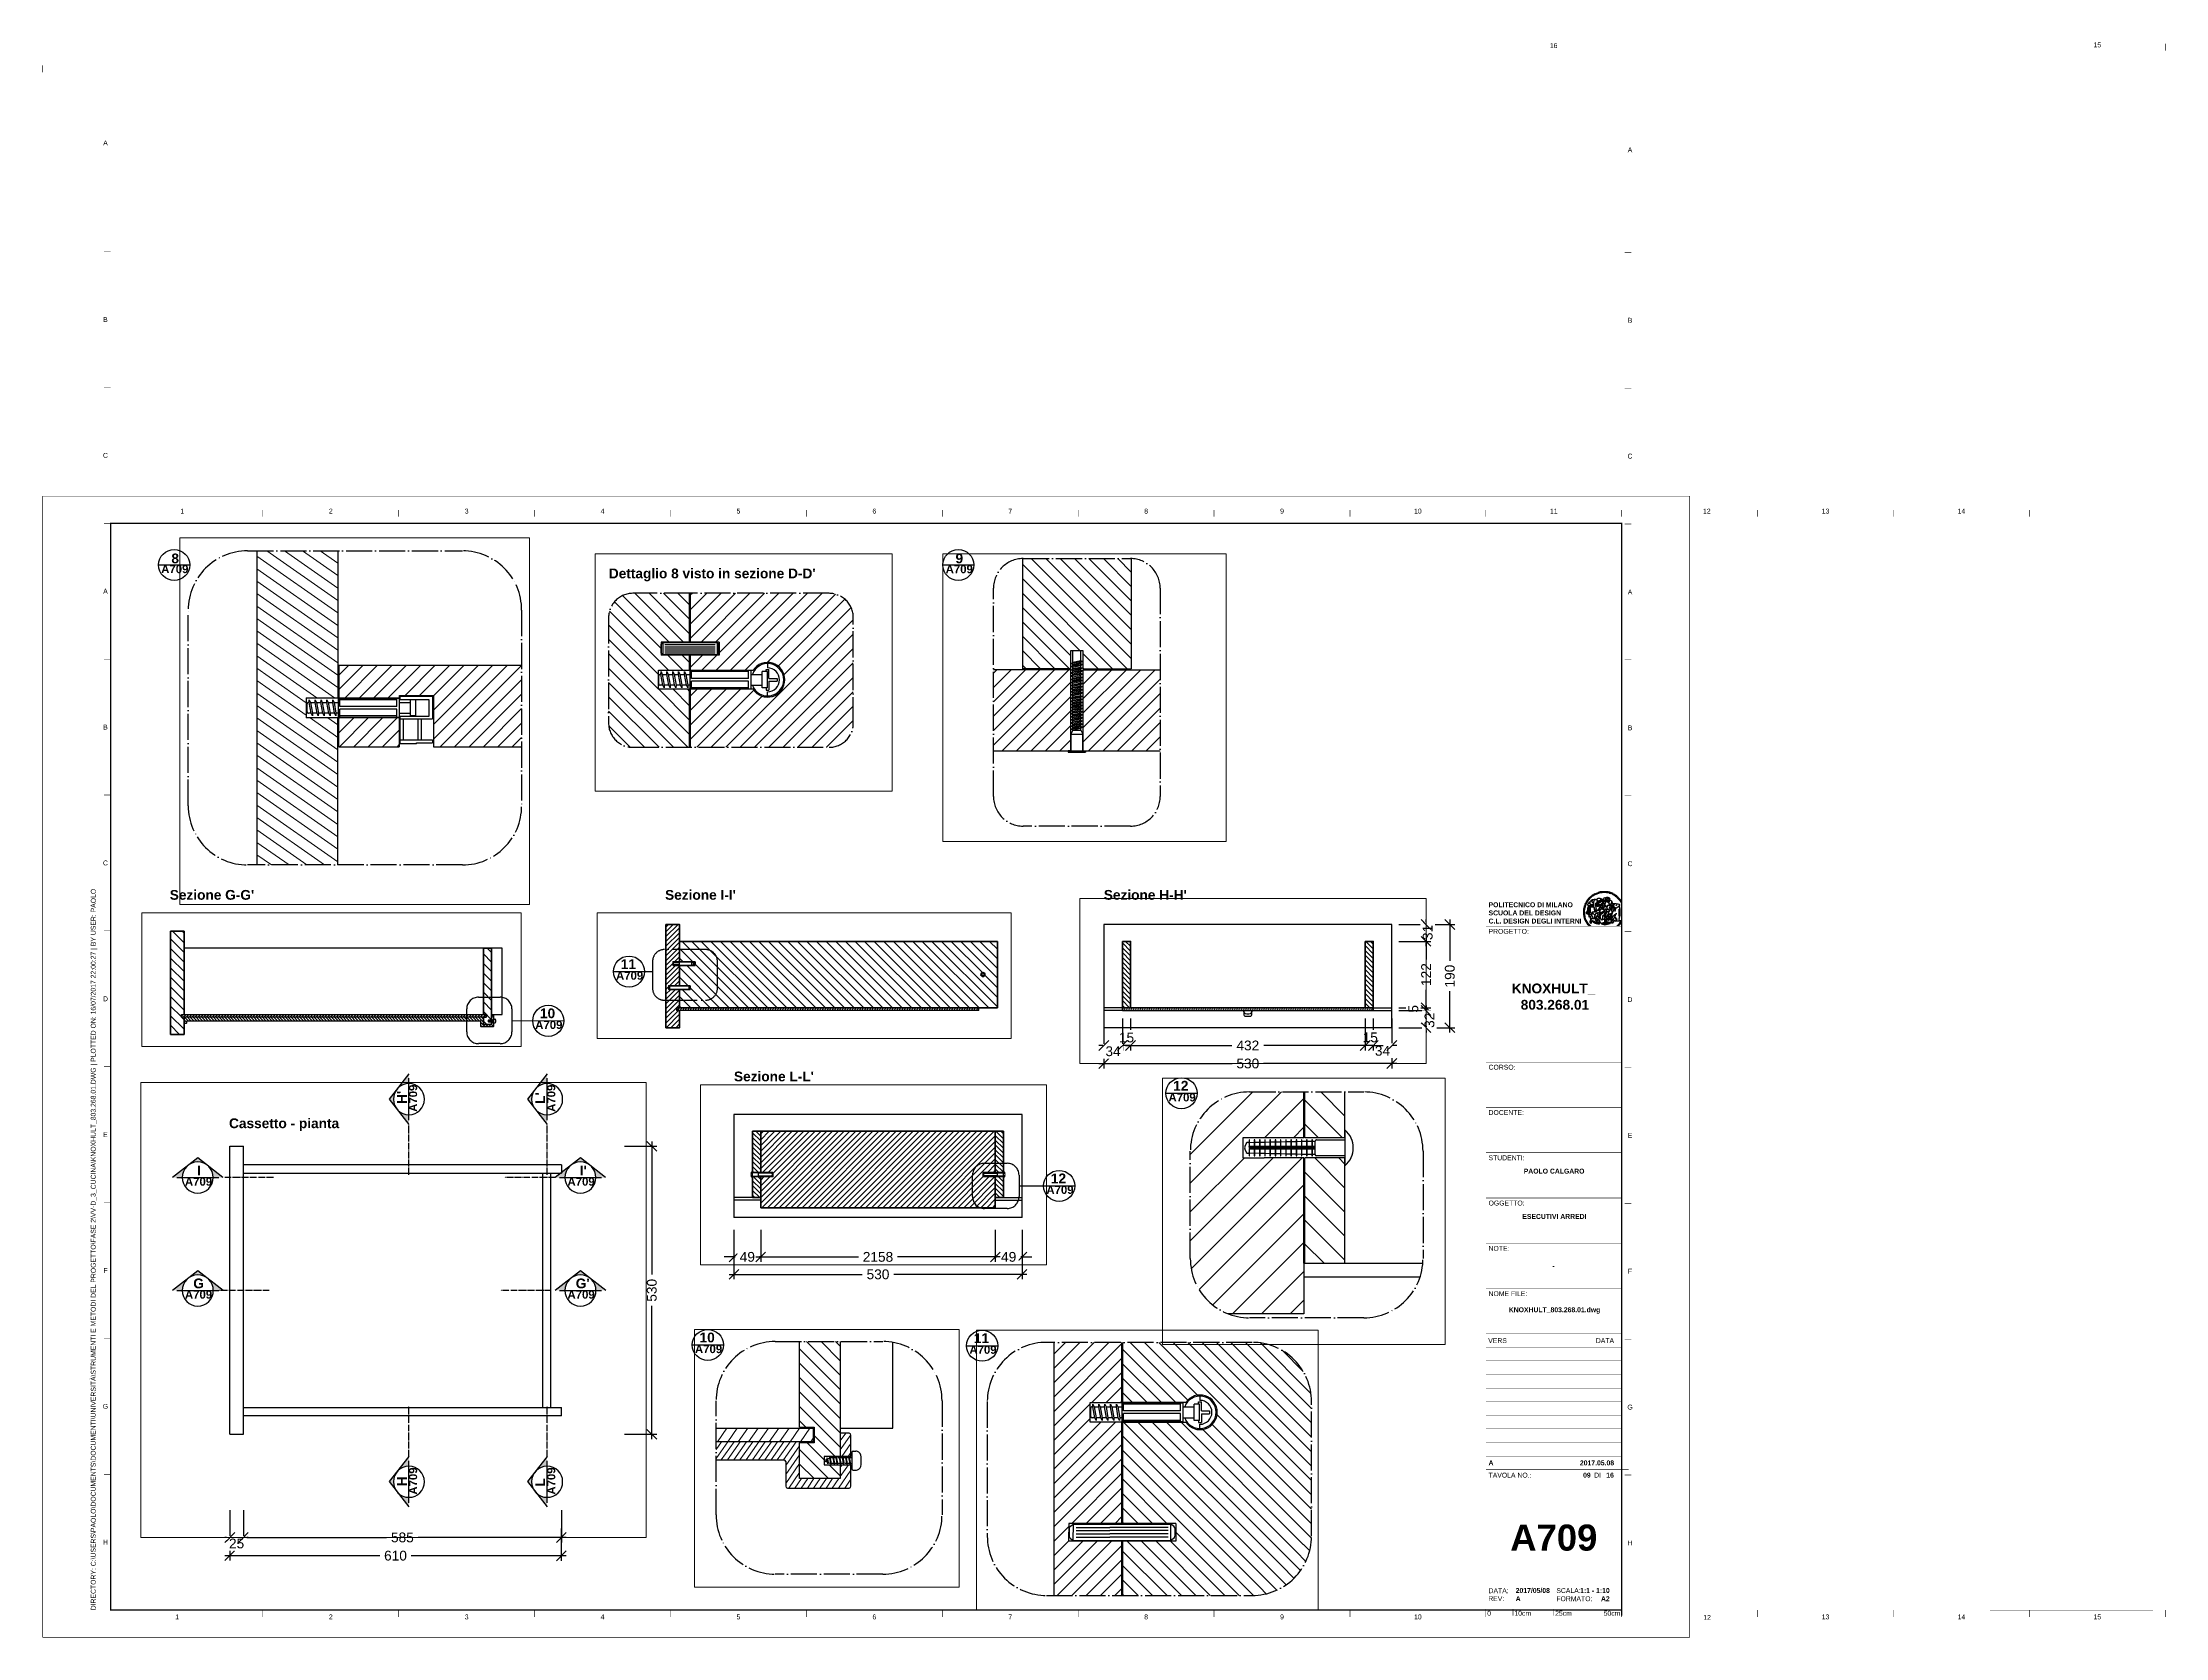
# Paper-space layout 'A000 (3)' of a CAD drawing. Header units: millimetres. Extents: x -7 to 774, y 0 to 587.
# The model-space entities are those that its viewports show. They can reach past a viewport. Long polylines and large blocks are cut down to what shows.
import ezdxf
from ezdxf.enums import TextEntityAlignment as Align

# ---------------------------------------------------------------- set-up
doc = ezdxf.new("R2010")
doc.units = ezdxf.units.MM
doc.header["$MEASUREMENT"] = 0
doc.set_wipeout_variables(frame=1)
doc.linetypes.add('ACAD_ISO02W100', pattern=[15, 12, -3])
doc.linetypes.add('ACAD_ISO04W100', pattern=[30, 24, -3, 0, -3])
doc.layers.get('0').update_dxf_attribs({"lineweight": 30})
doc.layers.get('DEFPOINTS').update_dxf_attribs({"color": 210})
for name, color, linetype, lineweight in [('campiture sezione', 2, 'Continuous', 13), ('linee sezionate', 1, 'Continuous', 40), ('LINEE SEZIONATE DETTAGLI', 4, 'Continuous', 30)]:
    doc.layers.add(name, color=color, linetype=linetype, lineweight=lineweight)
for name, color, linetype in [('G-ANNO-LOGO', 3, 'Continuous'), ('G-ANNO-TEXT', 3, 'Continuous'), ('G-ANNO-TTLB', 8, 'Continuous'), ('linee sezione', 3, 'ACAD_ISO04W100'), ('simboli', 7, 'Continuous'), ('Viti', 8, 'Continuous')]:
    doc.layers.add(name, color=color, linetype=linetype)
doc.layers.add('G-ANNO-NPLT', color=210, linetype='Continuous', plot=False)
doc.styles.add('ARIAL', font='arial.ttf')
doc.styles.add('ARIAL-BOLD', font='')
doc.styles.add('E-ARIAL', font='arial.ttf')
doc.styles.get('ARIAL-BOLD').set_extended_font_data('Arial', bold=True)
doc.dimstyles.new('TICK_36', dxfattribs={"dimtxt": 3.6, "dimasz": 3.6, "dimexe": 1.8, "dimexo": 1.2, "dimgap": 1.8, "dimtad": 0, "dimdec": 0, "dimzin": 0, "dimdsep": 46, "dimtxsty": 'ARIAL', "dimblk": 'OBLIQUE', "dimcen": 1.8, "dimdle": 1.8, "dimclrd": 3, "dimclre": 250, "dimadec": 0, "dimazin": 0, "dimtfac": 1, "dimtdec": 0, "dimtmove": 1, "dimatfit": 3, "dimldrblk": 'OPEN90', "dimfxl": 10, "dimfxlon": 1, "dimtfill": 1, "dimtolj": 1, "dimtzin": 0, "dimarcsym": 0})
pattern_1 = [(45, (7301.5006, 365.3485), (-2.6516504, 2.6516504), [])]
pattern_2 = [(135, (7301.5006, 365.3485), (-2.6516504, -2.6516504), [])]
pattern_3 = [(135, (7301.5, 365.349), (-8.83883, -8.83883), [])]
pattern_4 = [(45, (7301.5006, 365.3485), (-4.419417, 4.419417), [])]

# ---------------------------------------------------------------- blocks, each defined once
blk = doc.blocks.new('A1_GRID_LAYOUT')
at = {"layer": 'G-ANNO-NPLT', "const_width": 0.18}
for points in [[(606, 420), (0, 420)], [(0, 0), (0, 420)], [(606, 0), (606, 420)], [(606, 0), (0, 0)]]:
    blk.add_lwpolyline(points, dxfattribs=at)
at = {"layer": 'G-ANNO-TTLB', "const_width": 0.18, "flags": 128}
for points in [[(781, 586.5), (781, 584)], [(0, 578.5), (0, 576)], [(25, 510), (22.5, 510)], [(584.56, 509.72), (582.06, 509.72)], [(25, 460), (22.5, 460)], [(584.56, 459.72), (582.06, 459.72)], [(81, 414.92), (81, 412.42)], [(131, 414.92), (131, 412.42)], [(181, 414.92), (181, 412.42)], [(231, 414.92), (231, 412.42)], [(281, 414.92), (281, 412.42)], [(331, 414.92), (331, 412.42)], [(381, 414.92), (381, 412.42)], [(431, 414.92), (431, 412.42)], [(481, 414.92), (481, 412.42)], [(531, 414.92), (531, 412.42)], [(581, 414.92), (581, 412.42)], [(631, 414.92), (631, 412.42)], [(681, 414.92), (681, 412.42)], [(731, 414.92), (731, 412.42)], [(25, 410), (22.5, 410)], [(584.56, 409.72), (582.06, 409.72)], [(25, 360), (22.5, 360)], [(584.56, 359.72), (582.06, 359.72)], [(25, 310), (22.5, 310)], [(584.56, 309.72), (582.06, 309.72)], [(25, 260), (22.5, 260)], [(584.56, 259.72), (582.06, 259.72)], [(25, 210), (22.5, 210)], [(584.56, 209.72), (582.06, 209.72)], [(25, 160), (22.5, 160)], [(584.56, 159.72), (582.06, 159.72)], [(25, 110), (22.5, 110)], [(584.56, 109.72), (582.06, 109.72)], [(584.56, 109.72), (582.06, 109.72)], [(25, 60), (22.5, 60)], [(584.56, 59.72), (582.06, 59.72)], [(584.56, 59.72), (582.06, 59.72)], [(81, 10), (81, 7.5)], [(131, 10), (131, 7.5)], [(181, 10), (181, 7.5)], [(231, 10), (231, 7.5)], [(281, 10), (281, 7.5)], [(331, 10), (331, 7.5)], [(381, 10), (381, 7.5)], [(431, 10), (431, 7.5)], [(481, 10), (481, 7.5)], [(531, 10), (531, 7.5)], [(581, 10), (581, 7.5)], [(631, 10), (631, 7.5)], [(681, 10), (681, 7.5)], [(731, 10), (731, 7.5)], [(781, 10), (781, 7.5)]]:
    blk.add_lwpolyline(points, dxfattribs=at)
at = {"layer": 'G-ANNO-TTLB', "const_width": 0.5, "flags": 128}
blk.add_lwpolyline([(25, 410), (25, 10), (581, 10), (581, 410)], close=True, dxfattribs=at)
at = {"layer": 'G-ANNO-TTLB', "const_width": 0.18}
blk.add_lwpolyline([(716.5, 10), (776.5, 10)], dxfattribs=at)
at = {"layer": 'G-ANNO-TEXT', "style": 'ARIAL'}
for s, p in [('16', (555.95, 585.8)), ('15', (756, 586.07)), ('A', (23.09, 549.98)), ('A', (584.05, 547.43)), ('B', (23.09, 485)), ('B', (584.05, 484.72)), ('C', (23.09, 435)), ('C', (584.05, 434.72)), ('1', (51.35, 414.49)), ('2', (106, 414.49)), ('3', (156, 414.49)), ('4', (206, 414.49)), ('5', (256, 414.49)), ('6', (306, 414.49)), ('7', (356, 414.49)), ('8', (406, 414.49)), ('9', (456, 414.49)), ('10', (506, 414.49)), ('11', (556, 414.49)), ('12', (612.31, 414.49)), ('13', (656, 414.49)), ('14', (706, 414.49)), ('A', (23.09, 385)), ('A', (584.05, 384.72)), ('B', (23.09, 335)), ('B', (584.05, 334.72)), ('C', (23.09, 285)), ('C', (584.05, 284.72)), ('D', (23.09, 235)), ('D', (584.05, 234.72)), ('E', (23.09, 185)), ('E', (584.05, 184.72)), ('F', (23.09, 135)), ('F', (584.05, 134.72)), ('G', (23.09, 85)), ('G', (584.05, 84.72)), ('H', (23.09, 35)), ('H', (584.05, 34.72)), ('1', (49.49, 7.51)), ('2', (106, 7.51)), ('3', (156, 7.51)), ('4', (206, 7.51)), ('5', (256, 7.51)), ('6', (306, 7.51)), ('7', (356, 7.51)), ('8', (406, 7.51)), ('9', (456, 7.51)), ('10', (506, 7.51)), ('12', (612.42, 7.33)), ('13', (656, 7.51)), ('14', (706, 7.51)), ('15', (756, 7.51))]:
    blk.add_text(s, height=1.8, dxfattribs=at).set_placement(p, align=Align.MIDDLE_CENTER)
at = {"layer": 'G-ANNO-TEXT', "insert": (17.7, 9.95), "char_height": 1.8, "attachment_point": 1, "rotation": 90, "style": 'ARIAL'}
blk.add_mtext_dynamic_manual_height_columns('DIRECTORY: C:\\\\USERS\\\\PAOLO\\\\DOCUMENTS\\\\DOCUMENTI\\\\UNIVERSITÀ\\\\STRUMENTI E METODI DEL PROGETTO\\\\FASE 2\\\\VV-D_3_CUCINA\\\\KNOXHULT_803.268.01.DWG | PLOTTED ON: 16/07/2017 22:00:27 | BY USER: PAOLO', width=412.209, gutter_width=9, heights=[0], dxfattribs=at)
blk = doc.blocks.new('logoPolimi')
for p, q in [((-2.37, 0.12), (-2.16, 0.11)), ((-2.37, 0.01), (-2.16, 0.01)), ((-2.36, 0.23), (-2.15, 0.21)), ((-2.35, 0.34), (-2.14, 0.31)), ((-2.33, 0.45), (-2.12, 0.41)), ((-2.3, 0.55), (-2.1, 0.51)), ((-2.28, 0.66), (-2.07, 0.6)), ((-2.24, 0.77), (-2.04, 0.7)), ((-2.2, 0.87), (-2.01, 0.79)), ((-2.16, 0.97), (-1.97, 0.89)), ((-2.11, 1.07), (-1.93, 0.98)), ((-2.06, 1.17), (-1.88, 1.07)), ((-2.01, 1.26), (-1.83, 1.15)), ((-1.94, 1.36), (-1.77, 1.24)), ((-1.88, 1.45), (-1.71, 1.32)), ((-1.84, 0.03), (-1.82, 0.35)), ((-1.81, 1.53), (-1.65, 1.4)), ((-1.74, 1.61), (-1.58, 1.47)), ((-1.73, 0.59), (-1.73, 0.59)), ((-1.73, 0.59), (-1.73, 0.59)), ((-1.66, 1.69), (-1.51, 1.54)), ((-1.65, 0.57), (-1.65, 0.57)), ((-1.59, 1.12), (-1.59, 1.12)), ((-1.58, 1.77), (-1.44, 1.61)), ((-1.51, 0.55), (-1.51, 0.55)), ((-1.51, 0.55), (-1.51, 0.55)), ((-1.49, 1.84), (-1.36, 1.68)), ((-1.41, 1.91), (-1.28, 1.74)), ((-1.32, 1.97), (-1.2, 1.8)), ((-1.31, 0.79), (-1.21, 0.75)), ((-1.21, 0.75), (-1.31, 0.79)), ((-1.21, 0.75), (-1.31, 0.79)), ((-1.22, 2.03), (-1.11, 1.85)), ((-1.21, 0.75), (-1.21, 0.75)), ((-1.21, 0.75), (-1.21, 0.75)), ((-1.19, 0.76), (-1.19, 0.76)), ((-1.19, 0.76), (-1.19, 0.76)), ((-1.17, 0.99), (-1.18, 0.99)), ((-1.18, 0.99), (-1.17, 0.99)), ((-1.16, 0.57), (-1.16, 0.57)), ((-1.16, 0.57), (-1.16, 0.57)), ((-1.13, 2.09), (-1.03, 1.9)), ((-1.1, 0.01), (-0.99, 0.06)), ((-0.99, 0.06), (-1.1, 0.01)), ((-0.99, 0.06), (-1.1, 0.01)), ((-1.03, 2.14), (-0.94, 1.95)), ((-0.99, 0.06), (-0.99, 0.06)), ((-0.99, 0.06), (-0.99, 0.06)), ((-0.97, 0.79), (-0.98, 0.79)), ((-0.89, 0.84), (-0.97, 0.79)), ((-0.97, 0.79), (-0.89, 0.84)), ((-0.96, 1.41), (-0.96, 1.41)), ((-0.96, 1.41), (-0.96, 1.41)), ((-0.93, 2.18), (-0.84, 1.99)), ((-0.89, 0.84), (-0.82, 0.87)), ((-0.82, 0.87), (-0.89, 0.84)), ((-0.89, 0.84), (-0.82, 0.87)), ((-0.88, 0.83), (-0.89, 0.84)), ((-0.85, 1.39), (-0.85, 1.39)), ((-0.85, 1.39), (-0.85, 1.39)), ((-0.84, 0.14), (-0.84, 0.14)), ((-0.83, 2.22), (-0.75, 2.03)), ((-0.77, 1.08), (-0.78, 1.08)), ((-0.78, 1.08), (-0.77, 1.08)), ((-0.61, 1.12), (-0.77, 1.08)), ((-0.77, 1.08), (-0.61, 1.12)), ((-0.77, 1.08), (-0.61, 1.12)), ((-0.75, 1.3), (-0.76, 1.29)), ((-0.76, 1.29), (-0.75, 1.3)), ((-0.72, 2.26), (-0.66, 2.06)), ((-0.65, 0.99), (-0.7, 0.96)), ((-0.69, 0.18), (-0.68, 0.18)), ((-0.66, 0.93), (-0.66, 0.93)), ((-0.66, 0.93), (-0.64, 0.93)), ((-0.66, 0.93), (-0.66, 0.93)), ((-0.66, 0.93), (-0.66, 0.93)), ((-0.63, 1.01), (-0.63, 1.01)), ((-0.63, 1.01), (-0.62, 1.01)), ((-0.63, 0.66), (-0.63, 0.66)), ((-0.61, 2.29), (-0.56, 2.09)), ((-0.6, 1.12), (-0.61, 1.12)), ((-0.61, 1.12), (-0.6, 1.12)), ((-0.61, 1.12), (-0.6, 1.12)), ((-0.61, 0.86), (-0.57, 0.85)), ((-0.57, 0.85), (-0.61, 0.86)), ((-0.61, 0.86), (-0.57, 0.85)), ((-0.53, 1.08), (-0.6, 1.12)), ((-0.6, 1.12), (-0.6, 1.11)), ((-0.6, 1.12), (-0.53, 1.08)), ((-0.57, 0.8), (-0.59, 0.8)), ((-0.57, 0.85), (-0.53, 0.84)), ((-0.57, 0.85), (-0.57, 0.85)), ((-0.57, 0.85), (-0.57, 0.85)), ((-0.57, 0.85), (-0.53, 0.84)), ((-0.56, 0.29), (-0.49, 0.48)), ((-0.56, 0.14), (-0.56, 0.29)), ((-0.5, 0.11), (-0.56, 0.14)), ((-0.53, 0.84), (-0.51, 0.84)), ((-0.53, 0.84), (-0.51, 0.84)), ((-0.53, 0.84), (-0.53, 0.84)), ((-0.51, 2.32), (-0.46, 2.11)), ((-0.51, 0.11), (-0.51, 0.11)), ((-0.51, 0.11), (-0.51, 0.11)), ((-0.34, 0.33), (-0.5, 0.11)), ((-0.49, 0.48), (-0.41, 0.55)), ((-0.42, 0.8), (-0.47, 0.79)), ((-0.42, 0.8), (-0.47, 0.79)), ((-0.47, 0.79), (-0.45, 0.76)), ((-0.47, 0.79), (-0.45, 0.76)), ((-0.45, 1.14), (-0.42, 1.11)), ((-0.42, 1.26), (-0.36, 1.22)), ((-0.41, 0.55), (-0.34, 0.49)), ((-0.4, 2.34), (-0.36, 2.13)), ((-0.4, 1.37), (-0.38, 1.38)), ((-0.39, 1.37), (-0.4, 1.37)), ((-0.35, 1.33), (-0.4, 1.37)), ((-0.39, 1.24), (-0.4, 1.23)), ((-0.38, 1.14), (-0.38, 1.14)), ((-0.34, 0.49), (-0.09, 0.48)), ((-0.16, 0.32), (-0.34, 0.33)), ((-0.14, 0.32), (-0.31, 0.34)), ((-0.29, 2.35), (-0.26, 2.14)), ((-0.28, 1.3), (-0.29, 1.3)), ((-0.28, 1.3), (-0.28, 1.3)), ((-0.18, 2.36), (-0.16, 2.15)), ((-0.16, 1.24), (-0.16, 1.25)), ((-0.16, 1.25), (-0.16, 1.25)), ((-0.16, 0.49), (-0.14, 0.64)), ((-0.06, 0.27), (-0.16, 0.32)), ((-0.1, 0.88), (-0.09, 0.87)), ((-0.08, 1.37), (-0.08, 1.38)), ((-0.08, 1.23), (-0.05, 1.21)), ((-0.05, 1.21), (-0.08, 1.23)), ((-0.08, 1.23), (-0.05, 1.21)), ((-0.07, 2.37), (-0.06, 2.16)), ((-0.03, 0.26), (-0.06, 0.27)), ((-0.05, 1.21), (-0.04, 1.21)), ((-0.04, 1.21), (-0.05, 1.21)), ((-0.04, 1.21), (-0.04, 1.21)), ((-0.04, 1.21), (-0.04, 1.21)), ((-0.04, 0.48), (-0.03, 0.26)), ((0.03, 1.15), (0.03, 1.15)), ((0.03, 0.66), (0.03, 0.67)), ((0.04, 2.37), (0.04, 2.16)), ((0.07, 0.58), (0.07, 0.57)), ((0.1, 1.18), (0.1, 1.18)), ((0.1, 0.84), (0.1, 0.84)), ((0.13, 1.32), (0.17, 1.19)), ((0.15, 2.36), (0.14, 2.16)), ((0.14, 0.71), (0.34, 0.65)), ((0.31, 0.56), (0.17, 0.63)), ((0.26, 2.36), (0.24, 2.15)), ((0.27, 1.61), (0.27, 1.61)), ((0.27, 1.61), (0.27, 1.61)), ((0.27, 1.61), (0.27, 1.61)), ((0.29, 1.29), (0.29, 1.29)), ((0.29, 1.29), (0.29, 1.29)), ((0.29, 1.29), (0.29, 1.29)), ((0.29, 1.29), (0.29, 1.29)), ((0.33, 0.49), (0.34, 0.49)), ((0.33, 0.03), (0.35, 0.03)), ((0.33, 0.03), (0.35, 0.03)), ((0.37, 2.34), (0.34, 2.13)), ((0.34, 0.65), (0.34, 0.64)), ((0.35, 0.03), (0.57, 0.06)), ((0.35, 0.03), (0.57, 0.06)), ((0.35, 0.03), (0.35, 0.03)), ((0.35, 0.03), (0.35, 0.03)), ((0.38, 1.36), (0.37, 1.35)), ((0.38, 0.34), (0.37, 0.34)), ((0.38, 0.34), (0.38, 0.34)), ((0.43, 0.67), (0.39, 0.64)), ((0.48, 2.32), (0.44, 2.12)), ((0.49, 1.05), (0.51, 1.13)), ((0.51, 1.13), (0.49, 1.05)), ((0.49, 1.05), (0.51, 1.13)), ((0.51, 1.31), (0.5, 1.29)), ((0.51, 1.13), (0.52, 1.23)), ((0.52, 1.23), (0.51, 1.23)), ((0.51, 1.23), (0.52, 1.23)), ((0.52, 1.23), (0.51, 1.13)), ((0.51, 1.13), (0.52, 1.23)), ((0.52, 1.24), (0.6, 1.37)), ((0.52, 1.23), (0.6, 1.36)), ((0.6, 1.36), (0.52, 1.23)), ((0.52, 1.23), (0.52, 1.23)), ((0.52, 1.23), (0.52, 1.24)), ((0.52, 1.23), (0.52, 1.23)), ((0.55, 1.07), (0.53, 1.06)), ((0.53, 1.04), (0.53, 1.06)), ((0.53, 1.05), (0.53, 1.04)), ((0.59, 2.3), (0.54, 2.09)), ((0.54, 0.3), (0.63, 0.32)), ((0.54, -0.08), (0.61, 0.06)), ((0.61, 0.06), (0.54, -0.08)), ((0.54, -0.08), (0.61, 0.06)), ((0.56, 0.19), (0.59, 0.21)), ((0.57, 1.07), (0.57, 1.07)), ((0.57, 1.07), (0.57, 1.07)), ((0.57, 1.07), (0.57, 1.07)), ((0.57, 1.07), (0.57, 1.07)), ((0.57, 1.07), (0.57, 1.07)), ((0.57, 1.07), (0.57, 1.07)), ((0.57, 1.07), (0.57, 1.07)), ((0.58, 0.3), (0.59, 0.29)), ((0.59, 0.78), (0.59, 0.79)), ((0.59, 0.79), (0.59, 0.79)), ((0.59, 0.79), (0.59, 0.79)), ((0.59, 0.79), (0.59, 0.78)), ((0.61, 0.06), (0.6, 0.07)), ((0.6, 0.07), (0.61, 0.06)), ((0.61, 0.06), (0.61, 0.07)), ((0.62, 0.21), (0.65, 0.22)), ((0.69, 2.27), (0.63, 2.07)), ((0.64, 1.37), (0.65, 1.37)), ((0.69, 0.86), (0.68, 0.86)), ((0.68, 0.86), (0.69, 0.86)), ((0.68, 0.76), (0.68, 0.76)), ((0.8, 2.23), (0.73, 2.03)), ((0.76, 0.26), (0.76, 0.26)), ((0.9, 2.19), (0.82, 2)), ((0.82, 0.35), (0.84, 0.36)), ((0.82, 0.35), (0.82, 0.35)), ((0.84, 0.36), (0.84, 0.37)), ((0.85, 0.34), (1.05, 0.35)), ((1, 2.15), (0.91, 1.96)), ((0.93, 1.05), (0.93, 1.05)), ((0.93, 1.05), (0.93, 1.05)), ((0.93, 1.05), (0.93, 1.04)), ((0.93, 1.05), (0.93, 1.05)), ((0.97, 0.66), (0.96, 0.66)), ((1.01, 0.97), (0.98, 0.96)), ((1.1, 2.1), (1, 1.91)), ((1.2, 2.04), (1.09, 1.86)), ((1.17, 0.96), (1.17, 0.95)), ((1.17, 0.95), (1.17, 0.95)), ((1.29, 1.99), (1.18, 1.81)), ((1.38, 1.92), (1.26, 1.75)), ((1.34, 0.37), (1.26, 0.04)), ((1.27, 0.37), (1.27, 0.38)), ((1.28, 0.95), (1.28, 0.95)), ((1.47, 1.86), (1.34, 1.69)), ((1.37, 0.73), (1.46, 0.81)), ((1.41, 0.4), (1.41, 0.41)), ((1.56, 1.79), (1.42, 1.63)), ((1.64, 1.71), (1.49, 1.56)), ((1.49, 0.9), (1.57, 0.92)), ((1.72, 1.63), (1.56, 1.49)), ((1.67, 0.6), (1.57, 0.53)), ((1.79, 1.55), (1.63, 1.41)), ((1.86, 1.47), (1.7, 1.34)), ((1.93, 1.38), (1.76, 1.26)), ((1.99, 1.29), (1.81, 1.17)), ((2.05, 1.19), (1.87, 1.09)), ((2.1, 1.1), (1.92, 1)), ((2.15, 1), (1.96, 0.91)), ((2.19, 0.9), (2, 0.82)), ((2.23, 0.79), (2.04, 0.72)), ((2.27, 0.69), (2.07, 0.63)), ((2.3, 0.58), (2.09, 0.53)), ((2.32, 0.47), (2.12, 0.43)), ((2.34, 0.37), (2.13, 0.33)), ((2.36, 0.26), (2.15, 0.23)), ((2.37, 0.15), (2.16, 0.13)), ((2.37, 0.04), (2.16, 0.03)), ((-2.37, -0.1), (-2.16, -0.09)), ((-2.36, -0.21), (-2.15, -0.19)), ((-2.35, -0.32), (-2.14, -0.29)), ((-2.33, -0.43), (-2.12, -0.39)), ((-2.31, -0.54), (-2.1, -0.49)), ((-2.28, -0.65), (-2.08, -0.59)), ((-2.25, -0.75), (-2.05, -0.69)), ((-2.21, -0.86), (-2.02, -0.78)), ((-2.17, -0.96), (-1.98, -0.87)), ((-2.12, -1.06), (-1.93, -0.96)), ((-2.07, -1.16), (-1.89, -1.05)), ((-2.04, -0.15), (-1.97, -0.2)), ((-2.01, -1.25), (-1.84, -1.14)), ((-1.95, -1.34), (-1.78, -1.22)), ((-1.89, -1.43), (-1.72, -1.31)), ((-1.82, -1.52), (-1.66, -1.38)), ((-1.75, -1.6), (-1.59, -1.46)), ((-1.67, -1.68), (-1.52, -1.53)), ((-1.58, -0.12), (-1.6, -0.18)), ((-1.6, -0.18), (-1.58, -0.28)), ((-1.57, -0.54), (-1.59, -0.54)), ((-1.59, -0.54), (-1.59, -0.54)), ((-1.59, -1.76), (-1.45, -1.6)), ((-1.56, -0.32), (-1.56, -0.31)), ((-1.56, -0.31), (-1.56, -0.31)), ((-1.53, -0.65), (-1.53, -0.65)), ((-1.53, -0.65), (-1.53, -0.65)), ((-1.51, -1.83), (-1.37, -1.67)), ((-1.48, -0.86), (-1.48, -0.85)), ((-1.42, -0.37), (-1.42, -0.37)), ((-1.42, -1.9), (-1.29, -1.73)), ((-1.38, -0.46), (-1.38, -0.46)), ((-1.33, -1.96), (-1.21, -1.79)), ((-1.31, -0.24), (-1.31, -0.23)), ((-1.31, -0.23), (-1.31, -0.24)), ((-1.24, -2.02), (-1.13, -1.84)), ((-1.23, -0.19), (-1.23, -0.19)), ((-1.23, -0.19), (-1.23, -0.19)), ((-1.23, -0.19), (-1.23, -0.19)), ((-1.23, -0.19), (-1.23, -0.19)), ((-1.14, -2.08), (-1.04, -1.89)), ((-1.04, -2.13), (-0.95, -1.94)), ((-1.01, -0.39), (-1.02, -0.39)), ((-1.02, -0.39), (-1.01, -0.39)), ((-1.02, -0.7), (-1.02, -0.7)), ((-1.02, -0.7), (-1.02, -0.7)), ((-1.02, -0.7), (-1.02, -0.7)), ((-0.94, -2.18), (-0.86, -1.98)), ((-0.84, -2.22), (-0.77, -2.02)), ((-0.79, -0.51), (-0.83, -0.58)), ((-0.83, -0.58), (-0.79, -0.51)), ((-0.83, -0.58), (-0.79, -0.51)), ((-0.78, -1.05), (-0.83, -0.94)), ((-0.83, -0.94), (-0.78, -1.05)), ((-0.83, -0.94), (-0.83, -0.94)), ((-0.83, -0.94), (-0.78, -1.05)), ((-0.82, -1.23), (-0.82, -1.23)), ((-0.82, -1.23), (-0.77, -1.23)), ((-0.77, -1.23), (-0.82, -1.23)), ((-0.82, -1.23), (-0.82, -1.23)), ((-0.77, -1.23), (-0.82, -1.23)), ((-0.75, -0.96), (-0.8, -0.89)), ((-0.8, -0.89), (-0.79, -0.92)), ((-0.79, -0.92), (-0.8, -0.89)), ((-0.8, -0.89), (-0.75, -0.96)), ((-0.79, -0.92), (-0.8, -0.89)), ((-0.8, -0.89), (-0.8, -0.89)), ((-0.8, -0.89), (-0.75, -0.96)), ((-0.79, -0.92), (-0.78, -0.95)), ((-0.78, -0.95), (-0.79, -0.92)), ((-0.78, -0.95), (-0.79, -0.92)), ((-0.77, -0.49), (-0.78, -0.48)), ((-0.78, -0.48), (-0.77, -0.49)), ((-0.78, -0.95), (-0.76, -1)), ((-0.76, -1), (-0.78, -0.95)), ((-0.76, -1), (-0.78, -0.95)), ((-0.71, -0.89), (-0.75, -0.87)), ((-0.75, -0.87), (-0.71, -0.89)), ((-0.75, -0.87), (-0.71, -0.89)), ((-0.72, -1.01), (-0.75, -0.96)), ((-0.75, -0.96), (-0.72, -1.01)), ((-0.75, -0.96), (-0.72, -1.01)), ((-0.74, -2.25), (-0.67, -2.05)), ((-0.64, -0.93), (-0.71, -0.89)), ((-0.71, -0.89), (-0.64, -0.93)), ((-0.71, -0.89), (-0.64, -0.93)), ((-0.66, -0.53), (-0.66, -0.53)), ((-0.66, -0.53), (-0.66, -0.53)), ((-0.66, -0.53), (-0.66, -0.53)), ((-0.63, -2.29), (-0.57, -2.08)), ((-0.52, -2.31), (-0.48, -2.11)), ((-0.39, -0.81), (-0.51, -0.69)), ((-0.51, -1.04), (-0.5, -1.04)), ((-0.48, -0.42), (-0.48, -0.42)), ((-0.48, -0.42), (-0.48, -0.42)), ((-0.48, -0.42), (-0.48, -0.42)), ((-0.42, -2.33), (-0.38, -2.13)), ((-0.41, -0.51), (-0.41, -0.51)), ((-0.38, -0.05), (-0.39, -0.12)), ((-0.39, -0.12), (-0.37, -0.1)), ((-0.35, -0.14), (-0.37, -0.08)), ((-0.37, -0.09), (-0.37, -0.09)), ((-0.33, -0.12), (-0.35, -0.14)), ((-0.32, -0.14), (-0.35, -0.14)), ((-0.35, -0.18), (-0.34, -0.22)), ((-0.34, -0.08), (-0.29, -0.16)), ((-0.34, -0.22), (-0.34, -0.22)), ((-0.27, -0.17), (-0.32, -0.14)), ((-0.31, -2.35), (-0.28, -2.14)), ((-0.25, -0.91), (-0.26, -0.9)), ((-0.26, -1.29), (0.1, -1.2)), ((0.1, -1.2), (-0.26, -1.29)), ((0.08, -1.4), (-0.26, -1.29)), ((-0.26, -1.29), (0.08, -1.4)), ((-0.26, -1.38), (-0.26, -1.29)), ((-0.26, -1.29), (-0.26, -1.29)), ((-0.26, -1.29), (-0.26, -1.38)), ((-0.26, -1.29), (0.08, -1.4)), ((-0.26, -1.29), (-0.26, -1.29)), ((0.08, -1.49), (-0.26, -1.38)), ((-0.26, -1.38), (0.09, -1.49)), ((-0.2, -2.36), (-0.18, -2.15)), ((-0.14, -0.15), (-0.16, -0.13)), ((-0.11, -0.04), (-0.12, -0.05)), ((-0.09, -2.37), (-0.08, -2.16)), ((-0.04, -0.41), (-0.01, -0.44)), ((-0.01, -0.44), (-0.04, -0.41)), ((-0.04, -0.41), (-0.01, -0.44)), ((0.03, -2.37), (0.02, -2.16)), ((0.07, -0.84), (0.07, -0.84)), ((0.07, -0.84), (0.07, -0.84)), ((0.1, -1.2), (0.08, -1.32)), ((0.08, -1.32), (0.13, -1.2)), ((0.08, -1.4), (0.72, -1.22)), ((0.72, -1.22), (0.08, -1.4)), ((0.08, -1.4), (0.72, -1.22)), ((0.72, -1.31), (0.08, -1.49)), ((0.08, -1.44), (0.08, -1.4)), ((0.08, -1.4), (0.08, -1.44)), ((0.08, -1.4), (0.08, -1.49)), ((0.08, -1.49), (0.08, -1.44)), ((0.08, -1.44), (0.08, -1.44)), ((0.08, -1.44), (0.08, -1.45)), ((0.08, -1.45), (0.08, -1.46)), ((0.08, -1.46), (0.08, -1.49)), ((0.1, -1.01), (0.09, -0.86)), ((0.1, -1.01), (0.09, -0.86)), ((0.09, -1.49), (0.72, -1.31)), ((0.1, -1.2), (0.12, -1.04)), ((0.12, -1.04), (0.1, -1.2)), ((0.13, -1.2), (0.1, -1.2)), ((0.1, -1.2), (0.13, -1.2)), ((0.13, -1.2), (0.1, -1.2)), ((0.1, -1.2), (0.1, -1.2)), ((0.11, -0.44), (0.11, -0.44)), ((0.11, -0.44), (0.11, -0.44)), ((0.12, -0.21), (0.12, -0.21)), ((0.12, -0.21), (0.12, -0.21)), ((0.12, -0.21), (0.12, -0.21)), ((0.12, -0.21), (0.12, -0.21)), ((0.12, -0.21), (0.12, -0.21)), ((0.12, -0.21), (0.12, -0.21)), ((0.12, -0.21), (0.12, -0.21)), ((0.12, -0.21), (0.12, -0.21)), ((0.12, -0.21), (0.12, -0.21)), ((0.12, -0.21), (0.12, -0.21)), ((0.12, -0.21), (0.12, -0.21)), ((0.12, -0.21), (0.12, -0.21)), ((0.12, -0.21), (0.12, -0.21)), ((0.12, -0.56), (0.14, -0.53)), ((0.14, -0.53), (0.12, -0.56)), ((0.12, -0.56), (0.14, -0.53)), ((0.12, -1.04), (0.12, -1.04)), ((0.12, -1.04), (0.12, -1.04)), ((0.12, -1.04), (0.12, -1.04)), ((0.14, -2.37), (0.12, -2.16)), ((0.21, -0.99), (0.13, -1.2)), ((0.13, -1.2), (0.21, -0.99)), ((0.36, -1.14), (0.13, -1.2)), ((0.13, -1.2), (0.26, -1.17)), ((0.14, -0.53), (0.16, -0.49)), ((0.16, -0.49), (0.14, -0.53)), ((0.14, -0.53), (0.16, -0.49)), ((0.16, -0.49), (0.16, -0.49)), ((0.16, -0.49), (0.16, -0.49)), ((0.28, -1.19), (0.21, -0.99)), ((0.21, -0.99), (0.31, -1.27)), ((0.25, -2.36), (0.22, -2.15)), ((0.24, -0.17), (0.24, -0.16)), ((0.24, -0.16), (0.24, -0.17)), ((0.25, -0.84), (0.25, -0.88)), ((0.25, -0.88), (0.25, -0.84)), ((0.25, -0.88), (0.25, -0.84)), ((0.25, -0.88), (0.29, -1.17)), ((0.26, -0.88), (0.25, -0.88)), ((0.31, -1.27), (0.25, -0.88)), ((0.26, -1.17), (0.28, -1.16)), ((0.28, -1.16), (0.36, -1.14)), ((0.29, -1.17), (0.28, -1.19)), ((0.35, -2.34), (0.32, -2.14)), ((0.36, -1.14), (0.72, -1.22)), ((0.72, -1.22), (0.36, -1.14)), ((0.46, -2.32), (0.42, -2.12)), ((0.49, -0.31), (0.49, -0.31)), ((0.49, -0.31), (0.49, -0.31)), ((0.5, -0.27), (0.5, -0.27)), ((0.51, -0.27), (0.51, -0.27)), ((0.57, -2.3), (0.52, -2.1)), ((0.68, -2.27), (0.62, -2.07)), ((0.78, -2.24), (0.71, -2.04)), ((0.72, -0.81), (0.75, -0.89)), ((0.72, -1.22), (0.72, -1.31)), ((0.72, -1.31), (0.72, -1.22)), ((0.74, -0.23), (0.74, -0.23)), ((0.74, -0.23), (0.75, -0.24)), ((0.75, -0.23), (0.75, -0.23)), ((0.89, -2.2), (0.81, -2)), ((0.86, -0.25), (0.82, -0.34)), ((0.87, -0.22), (0.86, -0.23)), ((0.87, -0.22), (0.86, -0.25)), ((0.99, -2.15), (0.9, -1.96)), ((0.96, -0.58), (0.96, -0.57)), ((1.09, -2.11), (0.99, -1.92)), ((1.05, -1.05), (1.04, -1.05)), ((1.19, -2.05), (1.08, -1.87)), ((1.28, -2), (1.17, -1.82)), ((1.37, -1.93), (1.25, -1.76)), ((1.31, -0.27), (1.3, -0.26)), ((1.3, -0.26), (1.3, -0.26)), ((1.3, -0.26), (1.3, -0.26)), ((1.3, -0.26), (1.31, -0.27)), ((1.3, -0.26), (1.3, -0.26)), ((1.46, -1.87), (1.33, -1.7)), ((1.54, -1.8), (1.41, -1.64)), ((1.63, -1.72), (1.48, -1.57)), ((1.71, -1.65), (1.55, -1.5)), ((1.78, -1.57), (1.62, -1.43)), ((1.85, -1.48), (1.69, -1.35)), ((1.92, -1.39), (1.75, -1.27)), ((1.98, -1.3), (1.81, -1.19)), ((2.04, -1.21), (1.86, -1.1)), ((2.09, -1.11), (1.91, -1.01)), ((2.14, -1.01), (1.95, -0.92)), ((2.19, -0.91), (1.99, -0.83)), ((2.23, -0.81), (2.03, -0.74)), ((2.26, -0.7), (2.06, -0.64)), ((2.29, -0.6), (2.09, -0.55)), ((2.32, -0.49), (2.11, -0.45)), ((2.34, -0.38), (2.13, -0.35)), ((2.35, -0.27), (2.15, -0.25)), ((2.37, -0.08), (2.16, -0.07)), ((2.36, -0.16), (2.16, -0.15))]:
    blk.add_line(p, q)
for points in [[(-1.9, 0.12), (-1.94, 0.02), (-2.05, -0.09), (-2.05, -0.09)], [(-1.86, 0.38), (-1.86, 0.38), (-1.87, 0.19), (-1.9, 0.12)], [(-1.76, 0.6), (-1.76, 0.6), (-1.84, 0.57), (-1.86, 0.38)], [(-1.86, -0.04), (-1.84, 0.02), (-1.84, 0.03), (-1.84, 0.03)], [(-1.82, 0.78), (-1.83, 0.8), (-1.85, 0.86), (-1.83, 0.88)], [(-1.82, 0.78), (-1.83, 0.8), (-1.85, 0.86), (-1.83, 0.88)], [(-1.83, 0.88), (-1.81, 0.9), (-1.76, 0.96), (-1.76, 0.96)], [(-1.83, 0.88), (-1.81, 0.9), (-1.76, 0.96), (-1.76, 0.96)], [(-1.76, 0.6), (-1.83, 0.7), (-1.78, 0.74), (-1.78, 0.74)], [(-1.78, 0.74), (-1.79, 0.74), (-1.83, 0.7), (-1.76, 0.6)], [(-1.78, 0.74), (-1.8, 0.76), (-1.81, 0.78), (-1.82, 0.78)], [(-1.78, 0.74), (-1.8, 0.76), (-1.81, 0.78), (-1.82, 0.78)], [(-1.82, 0.35), (-1.81, 0.5), (-1.73, 0.59), (-1.73, 0.59)], [(-1.82, -0.19), (-1.73, -0.07), (-1.75, 0.14), (-1.75, 0.3)], [(-1.75, 0.33), (-1.75, 0.17), (-1.73, -0.05), (-1.8, -0.17)], [(-1.78, 0.74), (-1.75, 0.72), (-1.72, 0.69), (-1.68, 0.7)], [(-1.68, 0.7), (-1.72, 0.69), (-1.75, 0.72), (-1.78, 0.74)], [(-1.68, 0.7), (-1.72, 0.69), (-1.75, 0.72), (-1.78, 0.74)], [(-1.78, 0.74), (-1.78, 0.74), (-1.78, 0.74), (-1.78, 0.74)], [(-1.76, 0.96), (-1.68, 1.1), (-1.59, 1.12), (-1.59, 1.12)], [(-1.76, 0.96), (-1.68, 1.1), (-1.6, 1.12), (-1.6, 1.12)], [(-1.73, 0.59), (-1.74, 0.59), (-1.75, 0.6), (-1.76, 0.6)], [(-1.73, 0.59), (-1.74, 0.59), (-1.75, 0.6), (-1.76, 0.6)], [(-1.75, 0.3), (-1.76, 0.47), (-1.65, 0.57), (-1.65, 0.57)], [(-1.65, 0.57), (-1.65, 0.57), (-1.76, 0.5), (-1.75, 0.33)], [(-1.65, 0.57), (-1.68, 0.58), (-1.7, 0.58), (-1.73, 0.59)], [(-1.65, 0.57), (-1.68, 0.58), (-1.7, 0.58), (-1.73, 0.59)], [(-1.5, 0.71), (-1.53, 0.74), (-1.61, 0.71), (-1.68, 0.7)], [(-1.68, 0.7), (-1.61, 0.71), (-1.53, 0.73), (-1.5, 0.71)], [(-1.5, 0.71), (-1.53, 0.73), (-1.61, 0.71), (-1.68, 0.7)], [(-1.51, 0.55), (-1.56, 0.56), (-1.61, 0.56), (-1.65, 0.57)], [(-1.65, 0.57), (-1.61, 0.56), (-1.56, 0.56), (-1.51, 0.55)], [(-1.51, 0.55), (-1.56, 0.56), (-1.61, 0.56), (-1.65, 0.57)], [(-1.59, 1.12), (-1.6, 1.06), (-1.61, 0.99), (-1.61, 0.97)], [(-1.61, 0.97), (-1.61, 0.99), (-1.6, 1.06), (-1.59, 1.12)], [(-1.61, 0.97), (-1.61, 0.99), (-1.6, 1.06), (-1.59, 1.12)], [(-1.61, 0.97), (-1.61, 0.95), (-1.56, 0.88), (-1.54, 0.87)], [(-1.54, 0.87), (-1.56, 0.88), (-1.61, 0.95), (-1.61, 0.97)], [(-1.54, 0.87), (-1.56, 0.88), (-1.61, 0.96), (-1.61, 0.97)], [(-1.59, 1.12), (-1.59, 1.13), (-1.59, 1.15), (-1.58, 1.16)], [(-1.59, 1.12), (-1.59, 1.13), (-1.59, 1.15), (-1.58, 1.16)], [(-1.58, 1.16), (-1.57, 1.21), (-1.52, 1.23), (-1.49, 1.25)], [(-1.58, 1.16), (-1.57, 1.21), (-1.52, 1.23), (-1.49, 1.25)], [(-1.58, 0.36), (-1.58, 0.48), (-1.51, 0.55), (-1.51, 0.55)], [(-1.51, 0.55), (-1.51, 0.55), (-1.58, 0.48), (-1.58, 0.36)], [(-1.51, 0.55), (-1.51, 0.55), (-1.58, 0.48), (-1.58, 0.36)], [(-1.55, 0.04), (-1.55, 0.08), (-1.58, 0.25), (-1.58, 0.36)], [(-1.58, 0.36), (-1.58, 0.25), (-1.55, 0.08), (-1.55, 0.04)], [(-1.58, 0.36), (-1.58, 0.25), (-1.55, 0.08), (-1.55, 0.04)], [(-1.58, -0.12), (-1.57, -0.06), (-1.55, 0.02), (-1.55, 0.04)], [(-1.55, 0.04), (-1.55, 0.02), (-1.57, -0.06), (-1.58, -0.12)], [(-1.55, 0.04), (-1.55, 0.02), (-1.56, -0.04), (-1.57, -0.1)], [(-1.54, 0.87), (-1.52, 0.85), (-1.47, 0.83), (-1.44, 0.83)], [(-1.44, 0.83), (-1.47, 0.83), (-1.52, 0.85), (-1.54, 0.87)], [(-1.45, 0.83), (-1.47, 0.83), (-1.52, 0.85), (-1.54, 0.87)], [(-1.51, 0.55), (-1.33, 0.54), (-1.16, 0.57), (-1.16, 0.57)], [(-1.16, 0.57), (-1.16, 0.57), (-1.33, 0.54), (-1.51, 0.55)], [(-1.16, 0.57), (-1.16, 0.57), (-1.33, 0.54), (-1.51, 0.55)], [(-1.5, 0.71), (-1.46, 0.68), (-1.4, 0.62), (-1.33, 0.66)], [(-1.33, 0.66), (-1.4, 0.62), (-1.46, 0.68), (-1.5, 0.71)], [(-1.33, 0.66), (-1.4, 0.62), (-1.46, 0.68), (-1.5, 0.71)], [(-1.49, 1.25), (-1.46, 1.26), (-1.42, 1.33), (-1.39, 1.36)], [(-1.49, 1.25), (-1.46, 1.27), (-1.43, 1.34), (-1.39, 1.36)], [(-1.31, 0.79), (-1.33, 0.79), (-1.42, 0.83), (-1.45, 0.83)], [(-1.44, 0.83), (-1.42, 0.83), (-1.33, 0.79), (-1.31, 0.79)], [(-1.31, 0.79), (-1.33, 0.79), (-1.42, 0.83), (-1.44, 0.83)], [(-1.35, 1.1), (-1.4, 1.17), (-1.36, 1.23), (-1.29, 1.31)], [(-1.29, 1.31), (-1.36, 1.23), (-1.4, 1.17), (-1.35, 1.1)], [(-1.35, 1.1), (-1.4, 1.17), (-1.36, 1.23), (-1.29, 1.31)], [(-1.39, 1.36), (-1.35, 1.38), (-1.26, 1.4), (-1.19, 1.41)], [(-1.39, 1.36), (-1.35, 1.38), (-1.26, 1.4), (-1.19, 1.41)], [(-1.18, 0.99), (-1.24, 0.97), (-1.3, 1.03), (-1.35, 1.1)], [(-1.35, 1.1), (-1.3, 1.03), (-1.24, 0.97), (-1.18, 0.99)], [(-1.18, 1), (-1.24, 0.97), (-1.3, 1.03), (-1.35, 1.1)], [(-1.33, 0.66), (-1.28, 0.7), (-1.23, 0.73), (-1.21, 0.75)], [(-1.21, 0.75), (-1.23, 0.73), (-1.28, 0.7), (-1.33, 0.66)], [(-1.21, 0.75), (-1.23, 0.73), (-1.28, 0.7), (-1.33, 0.66)], [(-1.29, 1.31), (-1.22, 1.39), (-1.01, 1.41), (-0.96, 1.41)], [(-0.96, 1.41), (-1.01, 1.41), (-1.22, 1.39), (-1.29, 1.31)], [(-1.29, 1.31), (-1.22, 1.39), (-1.01, 1.41), (-0.96, 1.41)], [(-1.24, -0.02), (-1.21, -0.01), (-1.1, 0.01), (-1.1, 0.01)], [(-1.1, 0.01), (-1.1, 0.01), (-1.21, -0.01), (-1.24, -0.02)], [(-1.1, 0.01), (-1.1, 0.01), (-1.21, -0.01), (-1.24, -0.02)], [(-1.21, 0.75), (-1.2, 0.75), (-1.19, 0.76), (-1.19, 0.76)], [(-1.19, 0.76), (-1.19, 0.76), (-1.2, 0.75), (-1.21, 0.75)], [(-1.19, 0.76), (-1.19, 0.76), (-1.2, 0.76), (-1.21, 0.75)], [(-1.19, 1.41), (-1.11, 1.43), (-0.97, 1.41), (-0.97, 1.41)], [(-1.19, 1.41), (-1.12, 1.43), (-0.98, 1.41), (-0.98, 1.41)], [(-1.19, 0.76), (-1.19, 0.77), (-1.18, 0.78), (-1.18, 0.79)], [(-1.18, 0.79), (-1.18, 0.78), (-1.19, 0.77), (-1.19, 0.76)], [(-1.19, 0.76), (-1.19, 0.77), (-1.19, 0.78), (-1.18, 0.79)], [(-1.18, 0.68), (-1.18, 0.68), (-1.19, 0.71), (-1.19, 0.76)], [(-1.19, 0.76), (-1.19, 0.71), (-1.18, 0.68), (-1.18, 0.68)], [(-1.18, 0.68), (-1.18, 0.68), (-1.19, 0.71), (-1.19, 0.76)], [(-1.18, 0.97), (-1.18, 0.97), (-1.18, 0.98), (-1.17, 0.99)], [(-1.17, 0.99), (-1.18, 0.98), (-1.18, 0.97), (-1.18, 0.97)], [(-1.18, 0.97), (-1.18, 0.97), (-1.18, 0.98), (-1.17, 0.99)], [(-1.18, 0.79), (-1.17, 0.86), (-1.18, 0.95), (-1.18, 0.97)], [(-1.18, 0.97), (-1.18, 0.95), (-1.17, 0.86), (-1.18, 0.79)], [(-1.18, 0.79), (-1.17, 0.86), (-1.18, 0.95), (-1.18, 0.97)], [(-1.16, 0.57), (-1.17, 0.6), (-1.18, 0.64), (-1.18, 0.68)], [(-1.18, 0.68), (-1.18, 0.64), (-1.17, 0.6), (-1.16, 0.57)], [(-1.16, 0.57), (-1.17, 0.6), (-1.18, 0.64), (-1.18, 0.68)], [(-1.17, 0.99), (-1.17, 1.03), (-1.16, 1.09), (-1.14, 1.13)], [(-1.09, 0.42), (-1.1, 0.44), (-1.14, 0.48), (-1.16, 0.57)], [(-1.16, 0.57), (-1.14, 0.48), (-1.1, 0.44), (-1.09, 0.42)], [(-1.09, 0.42), (-1.1, 0.44), (-1.14, 0.48), (-1.16, 0.57)], [(-1.14, 1.13), (-1.12, 1.18), (-1.05, 1.31), (-1.05, 1.31)], [(-1.12, 0.46), (-1.12, 0.46), (-1.13, 0.38), (-1.11, 0.26)], [(-1.11, 0.26), (-1.08, 0.14), (-1.05, 0.03), (-1.05, 0.03)], [(-1.02, 0.32), (-1.02, 0.32), (-1.08, 0.4), (-1.09, 0.42)], [(-1.09, 0.42), (-1.08, 0.4), (-1.02, 0.32), (-1.02, 0.32)], [(-1.02, 0.32), (-1.02, 0.32), (-1.08, 0.4), (-1.09, 0.42)], [(-0.98, 0.2), (-0.98, 0.21), (-1.02, 0.32), (-1.02, 0.32)], [(-1.02, 0.32), (-1.02, 0.32), (-0.98, 0.21), (-0.98, 0.2)], [(-0.98, 0.2), (-0.98, 0.21), (-1.02, 0.32), (-1.02, 0.32)], [(-1.01, 0.12), (-1, 0.16), (-0.98, 0.19), (-0.98, 0.2)], [(-0.98, 0.2), (-0.98, 0.19), (-1, 0.16), (-1.01, 0.12)], [(-1.01, 0.12), (-1, 0.16), (-0.98, 0.19), (-0.98, 0.2)], [(-0.99, 0.06), (-1, 0.07), (-1.01, 0.1), (-1.01, 0.12)], [(-1.01, 0.12), (-1.01, 0.1), (-1, 0.07), (-0.99, 0.06)], [(-0.99, 0.06), (-1, 0.07), (-1.01, 0.1), (-1.01, 0.12)], [(-0.99, 0.06), (-0.99, 0.06), (-0.99, 0.06), (-0.98, 0.05)], [(-0.98, 0.05), (-0.99, 0.06), (-0.99, 0.06), (-0.99, 0.06)], [(-0.99, 0.05), (-0.99, 0.06), (-0.99, 0.06), (-0.99, 0.06)], [(-0.95, 0.02), (-0.96, 0.03), (-0.97, 0.04), (-0.99, 0.05)], [(-0.98, 1.41), (-0.98, 1.41), (-0.97, 1.41), (-0.96, 1.41)], [(-0.98, 0.81), (-0.94, 0.85), (-0.92, 0.93), (-0.91, 0.97)], [(-0.91, 0.97), (-0.92, 0.93), (-0.94, 0.85), (-0.98, 0.81)], [(-0.91, 0.97), (-0.92, 0.93), (-0.94, 0.85), (-0.98, 0.81)], [(-0.98, 0.79), (-0.98, 0.81), (-0.98, 0.81), (-0.98, 0.81)], [(-0.98, 0.81), (-0.98, 0.81), (-0.98, 0.81), (-0.98, 0.79)], [(-0.98, 0.81), (-0.98, 0.81), (-0.98, 0.81), (-0.98, 0.79)], [(-0.98, 0.79), (-0.98, 0.79), (-0.98, 0.78), (-0.97, 0.77)], [(-0.98, 0.79), (-0.98, 0.79), (-0.98, 0.78), (-0.97, 0.77)], [(-0.98, 0.05), (-0.97, 0.04), (-0.96, 0.03), (-0.95, 0.02)], [(-0.95, 0.02), (-0.96, 0.03), (-0.97, 0.04), (-0.98, 0.05)], [(-0.97, 1.41), (-0.97, 1.41), (-0.97, 1.41), (-0.96, 1.41)], [(-0.97, 0.77), (-0.96, 0.74), (-0.91, 0.64), (-0.91, 0.57)], [(-0.97, 0.77), (-0.96, 0.74), (-0.91, 0.64), (-0.91, 0.57)], [(-0.96, 1.41), (-0.94, 1.41), (-0.9, 1.41), (-0.85, 1.39)], [(-0.96, 1.41), (-0.94, 1.41), (-0.9, 1.41), (-0.85, 1.39)], [(-0.95, 0.02), (-0.94, 0.01), (-0.92, 0.01), (-0.9, 0.01)], [(-0.9, 0.01), (-0.92, 0.01), (-0.94, 0.01), (-0.95, 0.02)], [(-0.91, 0.01), (-0.92, 0.01), (-0.94, 0.01), (-0.95, 0.02)], [(-0.91, 0.97), (-0.89, 1), (-0.87, 1.01), (-0.84, 1.02)], [(-0.84, 1.02), (-0.87, 1.01), (-0.89, 1), (-0.91, 0.97)], [(-0.84, 1.02), (-0.87, 1.01), (-0.89, 1.01), (-0.91, 0.97)], [(-0.91, 0.57), (-0.91, 0.5), (-0.9, 0.43), (-0.88, 0.37)], [(-0.91, 0.57), (-0.91, 0.5), (-0.9, 0.43), (-0.88, 0.37)], [(-0.87, 0.03), (-0.87, 0.03), (-0.89, 0.01), (-0.91, 0.01)], [(-0.9, 0.01), (-0.89, 0.01), (-0.87, 0.03), (-0.87, 0.03)], [(-0.87, 0.03), (-0.87, 0.03), (-0.89, 0.01), (-0.9, 0.01)], [(-0.88, 0.84), (-0.88, 0.84), (-0.89, 0.79), (-0.88, 0.77)], [(-0.88, 0.77), (-0.89, 0.79), (-0.88, 0.83), (-0.88, 0.83)], [(-0.74, 0.66), (-0.85, 0.67), (-0.88, 0.77), (-0.88, 0.77)], [(-0.88, 0.77), (-0.88, 0.77), (-0.85, 0.67), (-0.74, 0.66)], [(-0.88, 0.37), (-0.86, 0.32), (-0.83, 0.25), (-0.82, 0.25)], [(-0.88, 0.37), (-0.86, 0.32), (-0.83, 0.25), (-0.82, 0.25)], [(-0.87, 0.03), (-0.86, 0.03), (-0.86, 0.05), (-0.86, 0.06)], [(-0.86, 0.06), (-0.86, 0.05), (-0.86, 0.03), (-0.87, 0.03)], [(-0.86, 0.06), (-0.86, 0.05), (-0.86, 0.03), (-0.87, 0.03)], [(-0.85, 1.39), (-0.86, 1.42), (-0.8, 1.45), (-0.8, 1.46)], [(-0.85, 1.39), (-0.86, 1.42), (-0.83, 1.44), (-0.82, 1.45)], [(-0.86, 0.06), (-0.86, 0.07), (-0.86, 0.1), (-0.85, 0.11)], [(-0.85, 0.11), (-0.86, 0.1), (-0.86, 0.07), (-0.86, 0.06)], [(-0.85, 0.11), (-0.86, 0.1), (-0.86, 0.07), (-0.86, 0.06)], [(-0.81, 1.36), (-0.83, 1.37), (-0.84, 1.38), (-0.85, 1.39)], [(-0.85, 1.39), (-0.84, 1.38), (-0.83, 1.37), (-0.81, 1.36)], [(-0.85, 1.39), (-0.84, 1.38), (-0.83, 1.37), (-0.81, 1.36)], [(-0.85, 0.11), (-0.85, 0.12), (-0.84, 0.14), (-0.84, 0.14)], [(-0.84, 0.14), (-0.84, 0.14), (-0.85, 0.12), (-0.85, 0.11)], [(-0.84, 0.14), (-0.84, 0.14), (-0.85, 0.12), (-0.85, 0.11)], [(-0.84, 1.02), (-0.83, 1.03), (-0.81, 1.05), (-0.78, 1.08)], [(-0.78, 1.08), (-0.81, 1.05), (-0.83, 1.03), (-0.84, 1.02)], [(-0.78, 1.08), (-0.81, 1.05), (-0.83, 1.03), (-0.84, 1.02)], [(-0.84, 0.14), (-0.83, 0.15), (-0.81, 0.16), (-0.81, 0.16)], [(-0.81, 0.16), (-0.81, 0.16), (-0.83, 0.15), (-0.84, 0.14)], [(-0.81, 0.16), (-0.81, 0.16), (-0.84, 0.15), (-0.84, 0.14)], [(-0.84, 0.15), (-0.84, 0.15), (-0.84, 0.15), (-0.84, 0.14)], [(-0.84, 0.14), (-0.84, 0.14), (-0.84, 0.14), (-0.84, 0.14)], [(-0.84, 0.14), (-0.84, 0.14), (-0.84, 0.14), (-0.84, 0.14)], [(-0.84, 0.14), (-0.84, 0.14), (-0.84, 0.14), (-0.84, 0.14)], [(-0.82, 1.45), (-0.82, 1.45), (-0.8, 1.45), (-0.8, 1.45)], [(-0.82, 0.87), (-0.82, 0.87), (-0.72, 0.91), (-0.66, 0.93)], [(-0.66, 0.93), (-0.72, 0.91), (-0.82, 0.87), (-0.82, 0.87)], [(-0.82, 0.87), (-0.82, 0.87), (-0.72, 0.91), (-0.66, 0.93)], [(-0.82, 0.25), (-0.8, 0.25), (-0.77, 0.24), (-0.77, 0.23)], [(-0.82, 0.25), (-0.8, 0.25), (-0.78, 0.24), (-0.77, 0.23)], [(-0.76, 1.29), (-0.77, 1.32), (-0.79, 1.34), (-0.81, 1.36)], [(-0.81, 1.36), (-0.79, 1.34), (-0.77, 1.32), (-0.76, 1.29)], [(-0.81, 1.36), (-0.79, 1.34), (-0.77, 1.32), (-0.76, 1.3)], [(-0.81, 0.16), (-0.8, 0.17), (-0.8, 0.17), (-0.79, 0.18)], [(-0.79, 0.18), (-0.8, 0.17), (-0.8, 0.17), (-0.81, 0.16)], [(-0.79, 0.18), (-0.8, 0.17), (-0.8, 0.17), (-0.81, 0.16)], [(-0.8, 1.46), (-0.8, 1.49), (-0.69, 1.51), (-0.69, 1.51)], [(-0.8, 1.46), (-0.8, 1.49), (-0.75, 1.49), (-0.75, 1.49)], [(-0.8, 1.45), (-0.8, 1.45), (-0.8, 1.46), (-0.8, 1.46)], [(-0.79, 0.18), (-0.78, 0.18), (-0.77, 0.16), (-0.77, 0.16)], [(-0.77, 0.16), (-0.77, 0.16), (-0.78, 0.18), (-0.79, 0.18)], [(-0.77, 0.16), (-0.77, 0.16), (-0.78, 0.18), (-0.79, 0.18)], [(-0.78, 1.08), (-0.77, 1.1), (-0.76, 1.13), (-0.75, 1.16)], [(-0.75, 1.16), (-0.76, 1.13), (-0.77, 1.1), (-0.78, 1.08)], [(-0.75, 1.16), (-0.76, 1.13), (-0.77, 1.1), (-0.78, 1.08)], [(-0.77, 0.23), (-0.76, 0.22), (-0.72, 0.2), (-0.71, 0.2)], [(-0.77, 0.23), (-0.76, 0.22), (-0.72, 0.2), (-0.71, 0.2)], [(-0.77, 0.16), (-0.77, 0.16), (-0.74, 0.16), (-0.7, 0.17)], [(-0.7, 0.17), (-0.74, 0.16), (-0.77, 0.16), (-0.77, 0.16)], [(-0.7, 0.17), (-0.74, 0.16), (-0.77, 0.16), (-0.77, 0.16)], [(-0.76, 1.3), (-0.74, 1.25), (-0.73, 1.2), (-0.75, 1.16)], [(-0.75, 1.16), (-0.73, 1.2), (-0.74, 1.25), (-0.76, 1.29)], [(-0.76, 1.29), (-0.74, 1.25), (-0.73, 1.2), (-0.75, 1.16)], [(-0.75, 1.49), (-0.75, 1.52), (-0.69, 1.51), (-0.69, 1.51)], [(-0.7, 1.26), (-0.7, 1.28), (-0.73, 1.28), (-0.75, 1.3)], [(-0.75, 1.3), (-0.73, 1.28), (-0.7, 1.28), (-0.7, 1.26)], [(-0.71, 1.24), (-0.72, 1.25), (-0.73, 1.27), (-0.75, 1.28)], [(-0.63, 0.66), (-0.63, 0.66), (-0.73, 0.66), (-0.74, 0.66)], [(-0.74, 0.66), (-0.73, 0.66), (-0.63, 0.66), (-0.63, 0.66)], [(-0.65, 1.23), (-0.67, 1.24), (-0.71, 1.23), (-0.71, 1.24)], [(-0.71, 0.2), (-0.7, 0.2), (-0.69, 0.19), (-0.69, 0.18)], [(-0.71, 0.2), (-0.7, 0.2), (-0.69, 0.19), (-0.69, 0.18)], [(-0.65, 1.23), (-0.67, 1.24), (-0.7, 1.25), (-0.7, 1.26)], [(-0.7, 1.26), (-0.7, 1.25), (-0.67, 1.24), (-0.65, 1.23)], [(-0.7, 0.17), (-0.69, 0.17), (-0.68, 0.18), (-0.69, 0.18)], [(-0.69, 0.18), (-0.68, 0.18), (-0.69, 0.17), (-0.7, 0.17)], [(-0.69, 0.18), (-0.68, 0.18), (-0.69, 0.17), (-0.7, 0.17)], [(-0.69, 1.51), (-0.69, 1.59), (-0.51, 1.55), (-0.51, 1.55)], [(-0.69, 1.51), (-0.66, 1.55), (-0.66, 1.55), (-0.66, 1.55)], [(-0.66, 0.67), (-0.69, 0.69), (-0.68, 0.72), (-0.68, 0.76)], [(-0.68, 0.76), (-0.68, 0.72), (-0.69, 0.69), (-0.66, 0.67)], [(-0.66, 0.68), (-0.69, 0.69), (-0.68, 0.72), (-0.68, 0.76)], [(-0.68, 0.76), (-0.68, 0.79), (-0.67, 0.82), (-0.66, 0.83)], [(-0.66, 0.83), (-0.67, 0.82), (-0.68, 0.79), (-0.68, 0.76)], [(-0.68, 0.76), (-0.68, 0.79), (-0.67, 0.82), (-0.66, 0.83)], [(-0.68, 0.18), (-0.68, 0.18), (-0.56, 0.15), (-0.51, 0.11)], [(-0.68, 0.18), (-0.68, 0.18), (-0.56, 0.15), (-0.51, 0.11)], [(-0.66, 1.55), (-0.63, 1.57), (-0.51, 1.55), (-0.51, 1.55)], [(-0.62, 0.95), (-0.63, 0.95), (-0.64, 0.94), (-0.66, 0.93)], [(-0.66, 0.93), (-0.64, 0.94), (-0.63, 0.95), (-0.62, 0.95)], [(-0.66, 0.83), (-0.65, 0.85), (-0.61, 0.86), (-0.61, 0.86)], [(-0.61, 0.86), (-0.61, 0.86), (-0.65, 0.84), (-0.66, 0.83)], [(-0.66, 0.83), (-0.65, 0.84), (-0.61, 0.86), (-0.61, 0.86)], [(-0.63, 0.66), (-0.64, 0.67), (-0.65, 0.67), (-0.66, 0.68)], [(-0.63, 0.66), (-0.64, 0.67), (-0.65, 0.67), (-0.66, 0.67)], [(-0.66, 0.67), (-0.65, 0.67), (-0.64, 0.67), (-0.63, 0.66)], [(-0.59, 1.24), (-0.6, 1.23), (-0.63, 1.22), (-0.65, 1.23)], [(-0.65, 1.23), (-0.63, 1.22), (-0.6, 1.23), (-0.59, 1.24)], [(-0.56, 1.24), (-0.56, 1.24), (-0.63, 1.22), (-0.65, 1.23)], [(-0.63, 1.01), (-0.63, 1.01), (-0.64, 1), (-0.65, 0.99)], [(-0.64, 0.93), (-0.64, 0.93), (-0.58, 0.88), (-0.57, 0.85)], [(-0.64, 0.93), (-0.64, 0.93), (-0.58, 0.88), (-0.57, 0.85)], [(-0.6, 1.11), (-0.6, 1.11), (-0.59, 1.05), (-0.63, 1.01)], [(-0.6, 1.11), (-0.6, 1.11), (-0.59, 1.05), (-0.63, 1.01)], [(-0.5, 0.65), (-0.55, 0.61), (-0.6, 0.64), (-0.63, 0.66)], [(-0.5, 0.65), (-0.55, 0.61), (-0.6, 0.64), (-0.63, 0.66)], [(-0.62, 1.01), (-0.62, 1.01), (-0.62, 0.97), (-0.62, 0.95)], [(-0.62, 0.95), (-0.62, 0.97), (-0.62, 1.01), (-0.62, 1.01)], [(-0.56, 1.24), (-0.56, 1.24), (-0.57, 1.25), (-0.59, 1.24)], [(-0.59, 1.24), (-0.57, 1.25), (-0.56, 1.24), (-0.56, 1.24)], [(-0.41, 0.55), (-0.41, 0.55), (-0.59, 0.44), (-0.56, 0.15)], [(-0.52, 0.81), (-0.53, 0.8), (-0.56, 0.79), (-0.57, 0.8)], [(-0.57, 0.01), (-0.57, 0.01), (-0.38, -0.06), (-0.35, -0.15)], [(-0.49, 1.27), (-0.5, 1.26), (-0.53, 1.24), (-0.56, 1.24)], [(-0.52, 1.26), (-0.53, 1.26), (-0.54, 1.22), (-0.56, 1.24)], [(-0.56, 1.24), (-0.54, 1.22), (-0.53, 1.26), (-0.52, 1.26)], [(-0.47, 1.06), (-0.49, 1.06), (-0.53, 1.08), (-0.53, 1.08)], [(-0.53, 1.08), (-0.53, 1.08), (-0.49, 1.06), (-0.47, 1.06)], [(-0.53, 0.84), (-0.53, 0.84), (-0.52, 0.81), (-0.52, 0.81)], [(-0.49, 1.27), (-0.5, 1.26), (-0.51, 1.26), (-0.52, 1.26)], [(-0.52, 1.26), (-0.51, 1.26), (-0.5, 1.26), (-0.49, 1.27)], [(-0.51, 0.12), (-0.51, 0.12), (-0.52, 0.19), (-0.49, 0.21)], [(-0.51, 0.19), (-0.51, 0.18), (-0.52, 0.15), (-0.51, 0.14)], [(-0.51, 1.55), (-0.43, 1.57), (-0.43, 1.53), (-0.43, 1.53)], [(-0.51, 1.55), (-0.43, 1.57), (-0.35, 1.51), (-0.35, 1.51)], [(-0.51, 0.84), (-0.51, 0.84), (-0.46, 0.83), (-0.45, 0.83)], [(-0.51, 0.84), (-0.51, 0.84), (-0.46, 0.83), (-0.45, 0.83)], [(-0.42, 0.27), (-0.43, 0.27), (-0.5, 0.2), (-0.51, 0.19)], [(-0.51, 0.14), (-0.51, 0.13), (-0.47, 0.05), (-0.47, 0.04)], [(-0.51, 0.11), (-0.51, 0.11), (-0.51, 0.11), (-0.51, 0.11)], [(-0.51, 0.11), (-0.51, 0.11), (-0.47, 0.1), (-0.46, 0.04)], [(-0.51, 0.11), (-0.51, 0.11), (-0.51, 0.11), (-0.51, 0.11)], [(-0.51, 0.11), (-0.5, 0.11), (-0.5, 0.1), (-0.49, 0.1)], [(-0.47, 0.71), (-0.46, 0.66), (-0.5, 0.65), (-0.5, 0.65)], [(-0.47, 0.71), (-0.46, 0.66), (-0.5, 0.65), (-0.5, 0.65)], [(-0.44, 1.3), (-0.45, 1.3), (-0.47, 1.28), (-0.49, 1.27)], [(-0.49, 1.27), (-0.47, 1.28), (-0.45, 1.3), (-0.44, 1.3)], [(-0.44, 1.3), (-0.45, 1.3), (-0.47, 1.28), (-0.49, 1.27)], [(-0.49, 0.21), (-0.48, 0.21), (-0.47, 0.22), (-0.47, 0.23)], [(-0.49, 0.21), (-0.49, 0.21), (-0.49, 0.21), (-0.49, 0.21)], [(-0.37, -0.09), (-0.37, -0.07), (-0.49, 0.1), (-0.49, 0.1)], [(-0.46, 1.08), (-0.46, 1.07), (-0.46, 1.06), (-0.47, 1.06)], [(-0.47, 1.06), (-0.46, 1.06), (-0.46, 1.07), (-0.46, 1.08)], [(-0.45, 0.76), (-0.44, 0.74), (-0.47, 0.71), (-0.47, 0.71)], [(-0.45, 0.76), (-0.44, 0.74), (-0.47, 0.71), (-0.47, 0.71)], [(-0.47, 0.23), (-0.46, 0.24), (-0.44, 0.27), (-0.42, 0.27)], [(-0.47, 0.04), (-0.47, 0.03), (-0.44, 0.02), (-0.44, 0.01)], [(-0.44, 1.1), (-0.45, 1.1), (-0.46, 1.08), (-0.46, 1.08)], [(-0.46, 1.08), (-0.46, 1.09), (-0.45, 1.1), (-0.44, 1.1)], [(-0.46, 0.04), (-0.46, 0.03), (-0.45, 0.03), (-0.44, 0.02)], [(-0.45, 0.83), (-0.44, 0.83), (-0.39, 0.82), (-0.39, 0.82)], [(-0.45, 0.83), (-0.44, 0.83), (-0.39, 0.82), (-0.39, 0.82)], [(-0.36, 0.68), (-0.36, 0.66), (-0.45, 0.58), (-0.41, 0.55)], [(-0.41, 0.55), (-0.45, 0.58), (-0.4, 0.62), (-0.39, 0.62)], [(-0.41, 1.32), (-0.42, 1.3), (-0.43, 1.3), (-0.44, 1.3)], [(-0.44, 1.3), (-0.43, 1.3), (-0.42, 1.3), (-0.41, 1.32)], [(-0.41, 1.32), (-0.42, 1.3), (-0.43, 1.3), (-0.44, 1.3)], [(-0.42, 1.11), (-0.42, 1.11), (-0.44, 1.1), (-0.44, 1.1)], [(-0.44, 1.1), (-0.44, 1.1), (-0.42, 1.11), (-0.42, 1.11)], [(-0.44, 0.02), (-0.43, 0.01), (-0.44, 0.01), (-0.43, 0)], [(-0.44, 0.01), (-0.43, 0), (-0.43, -0.02), (-0.38, -0.05)], [(-0.43, 1.53), (-0.37, 1.53), (-0.35, 1.5), (-0.35, 1.5)], [(-0.4, 1.12), (-0.4, 1.11), (-0.42, 1.11), (-0.42, 1.11)], [(-0.42, 1.11), (-0.42, 1.11), (-0.4, 1.11), (-0.4, 1.12)], [(-0.39, 0.82), (-0.39, 0.81), (-0.42, 0.8), (-0.42, 0.8)], [(-0.39, 0.82), (-0.39, 0.81), (-0.42, 0.8), (-0.42, 0.8)], [(-0.35, 0.32), (-0.36, 0.31), (-0.41, 0.28), (-0.42, 0.27)], [(-0.42, 0.27), (-0.41, 0.27), (-0.39, 0.28), (-0.38, 0.3)], [(-0.4, 1.37), (-0.4, 1.37), (-0.39, 1.33), (-0.41, 1.32)], [(-0.41, 1.32), (-0.39, 1.33), (-0.4, 1.37), (-0.4, 1.37)], [(-0.4, 1.37), (-0.4, 1.37), (-0.39, 1.33), (-0.41, 1.32)], [(-0.34, 0.49), (-0.35, 0.51), (-0.36, 0.52), (-0.41, 0.55)], [(-0.41, 0.55), (-0.36, 0.52), (-0.35, 0.51), (-0.34, 0.49)], [(-0.38, 1.14), (-0.38, 1.14), (-0.39, 1.12), (-0.4, 1.12)], [(-0.4, 1.12), (-0.39, 1.12), (-0.38, 1.14), (-0.38, 1.14)], [(-0.37, 1.36), (-0.38, 1.36), (-0.38, 1.35), (-0.39, 1.37)], [(-0.39, 0.63), (-0.39, 0.64), (-0.38, 0.65), (-0.36, 0.67)], [(-0.39, 0.62), (-0.38, 0.63), (-0.39, 0.63), (-0.39, 0.63)], [(-0.38, 1.38), (-0.38, 1.38), (-0.38, 1.36), (-0.36, 1.36)], [(-0.38, 1.14), (-0.38, 1.14), (-0.35, 1.11), (-0.35, 1.15)], [(-0.35, 1.14), (-0.35, 1.11), (-0.38, 1.14), (-0.38, 1.14)], [(-0.38, 0.3), (-0.37, 0.31), (-0.34, 0.35), (-0.3, 0.34)], [(-0.35, 1.34), (-0.37, 1.35), (-0.37, 1.36), (-0.37, 1.36)], [(-0.36, 1.36), (-0.36, 1.36), (-0.37, 1.35), (-0.35, 1.34)], [(-0.36, 0.67), (-0.34, 0.68), (-0.35, 0.68), (-0.35, 0.73)], [(-0.35, 0.73), (-0.36, 0.68), (-0.35, 0.69), (-0.36, 0.68)], [(-0.35, 1.5), (-0.33, 1.52), (-0.31, 1.5), (-0.31, 1.5)], [(-0.35, 1.51), (-0.28, 1.52), (-0.25, 1.44), (-0.25, 1.44)], [(-0.28, 1.3), (-0.31, 1.32), (-0.34, 1.34), (-0.35, 1.34)], [(-0.35, 1.34), (-0.34, 1.34), (-0.31, 1.32), (-0.28, 1.3)], [(-0.28, 1.31), (-0.31, 1.32), (-0.31, 1.31), (-0.35, 1.33)], [(-0.3, 1.28), (-0.3, 1.26), (-0.34, 1.18), (-0.35, 1.14)], [(-0.35, 1.15), (-0.34, 1.18), (-0.3, 1.26), (-0.3, 1.28)], [(-0.3, 0.9), (-0.3, 0.9), (-0.34, 0.77), (-0.35, 0.73)], [(-0.35, 0.73), (-0.34, 0.78), (-0.32, 0.79), (-0.32, 0.79)], [(-0.31, 0.34), (-0.31, 0.34), (-0.34, 0.33), (-0.35, 0.32)], [(-0.25, 0.48), (-0.27, 0.49), (-0.33, 0.47), (-0.34, 0.49)], [(-0.34, 0.49), (-0.33, 0.47), (-0.21, 0.46), (-0.18, 0.47)], [(-0.32, 0.79), (-0.33, 0.84), (-0.31, 0.88), (-0.31, 0.88)], [(-0.31, 1.5), (-0.26, 1.48), (-0.25, 1.44), (-0.25, 1.44)], [(-0.31, 0.88), (-0.31, 0.91), (-0.26, 0.94), (-0.26, 0.94)], [(-0.29, 1.3), (-0.29, 1.3), (-0.29, 1.29), (-0.3, 1.28)], [(-0.3, 1.28), (-0.29, 1.29), (-0.29, 1.3), (-0.29, 1.3)], [(-0.3, 1.19), (-0.3, 1.2), (-0.26, 1.22), (-0.26, 1.22)], [(-0.3, 1.19), (-0.3, 1.2), (-0.26, 1.22), (-0.26, 1.22)], [(-0.25, 1.17), (-0.28, 1.17), (-0.29, 1.18), (-0.3, 1.19)], [(-0.25, 1.17), (-0.28, 1.17), (-0.29, 1.19), (-0.3, 1.19)], [(-0.26, 0.94), (-0.26, 0.94), (-0.29, 0.92), (-0.3, 0.9)], [(-0.3, 0.34), (-0.25, 0.33), (-0.15, 0.33), (-0.14, 0.32)], [(-0.25, 1.3), (-0.26, 1.3), (-0.27, 1.3), (-0.28, 1.31)], [(-0.25, 1.3), (-0.26, 1.3), (-0.27, 1.3), (-0.28, 1.3)], [(-0.26, 1.22), (-0.26, 1.22), (-0.22, 1.24), (-0.18, 1.24)], [(-0.26, 1.22), (-0.26, 1.22), (-0.22, 1.24), (-0.18, 1.24)], [(-0.26, 0.94), (-0.23, 1), (-0.18, 0.98), (-0.18, 0.98)], [(-0.18, 0.98), (-0.18, 0.98), (-0.23, 1), (-0.26, 0.94)], [(-0.25, 1.44), (-0.19, 1.42), (-0.22, 1.38), (-0.22, 1.38)], [(-0.25, 1.44), (-0.19, 1.42), (-0.21, 1.33), (-0.22, 1.33)], [(-0.22, 1.33), (-0.22, 1.32), (-0.22, 1.3), (-0.25, 1.3)], [(-0.22, 1.32), (-0.22, 1.32), (-0.22, 1.3), (-0.25, 1.3)], [(-0.22, 1.18), (-0.23, 1.17), (-0.23, 1.17), (-0.25, 1.17)], [(-0.22, 1.18), (-0.23, 1.17), (-0.23, 1.17), (-0.25, 1.17)], [(-0.18, 0.47), (-0.18, 0.47), (-0.23, 0.46), (-0.25, 0.48)], [(-0.22, 1.38), (-0.18, 1.35), (-0.21, 1.33), (-0.22, 1.32)], [(-0.21, 1.18), (-0.21, 1.19), (-0.22, 1.18), (-0.22, 1.18)], [(-0.21, 1.18), (-0.21, 1.18), (-0.22, 1.18), (-0.22, 1.18)], [(-0.22, 0.88), (-0.21, 0.91), (-0.19, 0.95), (-0.17, 0.96)], [(-0.17, 0.96), (-0.19, 0.95), (-0.21, 0.91), (-0.22, 0.88)], [(-0.22, 0.88), (-0.21, 0.91), (-0.19, 0.96), (-0.17, 0.96)], [(-0.19, 0.81), (-0.21, 0.83), (-0.22, 0.85), (-0.22, 0.88)], [(-0.22, 0.88), (-0.22, 0.85), (-0.21, 0.83), (-0.19, 0.81)], [(-0.19, 0.82), (-0.21, 0.83), (-0.22, 0.85), (-0.22, 0.88)], [(-0.13, 1.11), (-0.13, 1.11), (-0.2, 1.17), (-0.21, 1.18)], [(-0.13, 1.11), (-0.13, 1.11), (-0.2, 1.17), (-0.21, 1.18)], [(-0.16, 0), (-0.16, -0.01), (-0.17, -0.02), (-0.21, -0.04)], [(-0.17, 0.75), (-0.17, 0.77), (-0.18, 0.8), (-0.19, 0.82)], [(-0.17, 0.75), (-0.17, 0.77), (-0.18, 0.8), (-0.19, 0.81)], [(-0.19, 0.81), (-0.18, 0.8), (-0.17, 0.77), (-0.17, 0.75)], [(-0.19, -0.02), (-0.18, -0.02), (-0.16, -0.01), (-0.16, 0)], [(-0.18, 1.24), (-0.17, 1.24), (-0.17, 1.24), (-0.16, 1.25)], [(-0.18, 1.24), (-0.17, 1.24), (-0.17, 1.24), (-0.16, 1.24)], [(-0.18, 0.98), (-0.15, 0.99), (-0.13, 1), (-0.13, 1)], [(-0.13, 0.99), (-0.13, 0.99), (-0.15, 0.99), (-0.18, 0.98)], [(-0.18, 0.47), (-0.15, 0.48), (-0.14, 0.57), (-0.14, 0.57)], [(-0.15, 0.51), (-0.15, 0.49), (-0.18, 0.47), (-0.18, 0.47)], [(-0.17, 0.96), (-0.16, 0.96), (-0.13, 0.99), (-0.06, 0.97)], [(-0.06, 0.97), (-0.13, 0.99), (-0.16, 0.96), (-0.17, 0.96)], [(-0.17, 0.96), (-0.16, 0.97), (-0.13, 0.99), (-0.06, 0.97)], [(-0.15, 0.67), (-0.17, 0.7), (-0.17, 0.74), (-0.17, 0.75)], [(-0.17, 0.75), (-0.17, 0.74), (-0.17, 0.7), (-0.15, 0.67)], [(-0.15, 0.67), (-0.17, 0.7), (-0.17, 0.74), (-0.17, 0.75)], [(-0.17, -0.01), (-0.15, 0), (-0.08, 0.04), (-0.06, 0.05)], [(-0.16, 1.25), (-0.16, 1.25), (-0.16, 1.31), (-0.14, 1.33)], [(-0.16, 1.25), (-0.16, 1.25), (-0.16, 1.32), (-0.14, 1.33)], [(-0.16, 1.24), (-0.13, 1.25), (-0.11, 1.25), (-0.08, 1.23)], [(-0.08, 1.23), (-0.11, 1.25), (-0.13, 1.25), (-0.16, 1.24)], [(-0.16, 1.25), (-0.13, 1.25), (-0.11, 1.25), (-0.08, 1.23)], [(0.03, 0.66), (-0.09, 0.66), (-0.16, 0.69), (-0.16, 0.69)], [(-0.16, 0.49), (-0.16, 0.49), (0.03, 0.44), (0.07, 0.57)], [(0, 0.49), (-0.07, 0.47), (-0.16, 0.49), (-0.16, 0.49)], [(-0.16, 0), (-0.16, 0.01), (-0.14, 0.01), (-0.13, 0.01)], [(-0.13, 0.01), (-0.14, 0.01), (-0.16, 0.01), (-0.16, 0)], [(-0.14, 0.64), (-0.15, 0.65), (-0.15, 0.66), (-0.15, 0.67)], [(-0.15, 0.67), (-0.15, 0.66), (-0.15, 0.65), (-0.14, 0.64)], [(-0.14, 0.64), (-0.15, 0.65), (-0.15, 0.66), (-0.15, 0.67)], [(-0.14, 0.57), (-0.15, 0.56), (-0.15, 0.52), (-0.15, 0.51)], [(-0.14, 1.33), (-0.13, 1.34), (-0.1, 1.36), (-0.08, 1.37)], [(-0.14, 1.33), (-0.13, 1.34), (-0.1, 1.36), (-0.08, 1.37)], [(-0.14, 0.64), (-0.14, 0.61), (-0.13, 0.58), (-0.14, 0.57)], [(-0.14, 0.57), (-0.14, 0.59), (-0.14, 0.61), (-0.14, 0.64)], [(-0.06, 0.27), (-0.11, 0.27), (-0.14, 0.32), (-0.14, 0.32)], [(-0.14, 0.32), (-0.13, 0.31), (-0.07, 0.26), (-0.06, 0.26)], [(-0.04, 1.1), (-0.09, 1.08), (-0.13, 1.11), (-0.13, 1.11)], [(-0.04, 1.11), (-0.09, 1.08), (-0.13, 1.11), (-0.13, 1.11)], [(-0.06, 1.01), (-0.07, 1.01), (-0.13, 0.99), (-0.13, 0.99)], [(-0.13, 1), (-0.13, 1), (-0.11, 1), (-0.1, 1)], [(-0.13, 0.86), (-0.13, 0.86), (-0.1, 0.91), (-0.08, 0.89)], [(-0.13, 0.01), (-0.11, 0.02), (-0.07, 0.04), (-0.06, 0.05)], [(-0.06, 0.05), (-0.07, 0.04), (-0.11, 0.02), (-0.13, 0.01)], [(-0.08, 1.38), (-0.08, 1.38), (-0.12, 1.44), (-0.06, 1.51)], [(-0.08, 1.38), (-0.08, 1.38), (-0.12, 1.44), (-0.06, 1.51)], [(-0.1, 1), (-0.09, 1), (-0.06, 1.01), (-0.05, 1)], [(-0.09, 0.48), (-0.09, 0.48), (0, 0.47), (0.01, 0.49)], [(-0.05, 1.36), (-0.06, 1.37), (-0.07, 1.37), (-0.08, 1.37)], [(-0.08, 1.37), (-0.07, 1.37), (-0.06, 1.37), (-0.05, 1.36)], [(-0.08, 1.37), (-0.07, 1.37), (-0.06, 1.37), (-0.05, 1.36)], [(-0.06, 1.51), (0, 1.58), (0.02, 1.59), (0.04, 1.59)], [(-0.06, 1.51), (0, 1.58), (0.02, 1.59), (0.04, 1.59)], [(-0.05, 1.23), (-0.05, 1.23), (-0.06, 1.24), (-0.05, 1.25)], [(-0.05, 1.25), (-0.06, 1.24), (-0.05, 1.23), (-0.05, 1.23)], [(-0.05, 1.23), (-0.05, 1.23), (-0.06, 1.24), (-0.05, 1.25)], [(-0.01, 0.98), (-0.02, 1), (-0.06, 1.01), (-0.06, 1.01)], [(-0.06, 0.97), (-0.06, 0.97), (-0.03, 0.95), (-0.03, 0.95)], [(-0.03, 0.95), (-0.03, 0.95), (-0.06, 0.97), (-0.06, 0.97)], [(-0.06, 0.97), (-0.06, 0.97), (-0.03, 0.95), (-0.03, 0.95)], [(0.02, 0.2), (0.02, 0.21), (0, 0.26), (-0.06, 0.27)], [(-0.06, 0.26), (-0.05, 0.26), (-0.04, 0.26), (-0.03, 0.26)], [(-0.06, 0.05), (-0.04, 0.06), (0, 0.03), (0.01, 0.03)], [(-0.06, 0.05), (-0.05, 0.06), (-0.04, 0.06), (-0.03, 0.06)], [(-0.03, 0.06), (-0.04, 0.06), (-0.05, 0.06), (-0.06, 0.05)], [(0.1, 1.25), (0.08, 1.31), (-0.02, 1.35), (-0.05, 1.36)], [(-0.05, 1.36), (-0.02, 1.35), (0.08, 1.31), (0.1, 1.25)], [(-0.05, 1.36), (-0.02, 1.35), (0.08, 1.31), (0.1, 1.25)], [(-0.05, 1.25), (-0.04, 1.26), (-0.03, 1.25), (-0.03, 1.25)], [(-0.03, 1.25), (-0.03, 1.25), (-0.04, 1.26), (-0.05, 1.25)], [(-0.05, 1.25), (-0.04, 1.26), (-0.03, 1.25), (-0.03, 1.25)], [(-0.04, 1.21), (-0.05, 1.22), (-0.05, 1.23), (-0.05, 1.23)], [(-0.05, 1.23), (-0.05, 1.23), (-0.05, 1.22), (-0.04, 1.21)], [(-0.04, 1.21), (-0.05, 1.22), (-0.05, 1.23), (-0.05, 1.23)], [(-0.05, 1), (-0.05, 1), (-0.03, 1), (-0.02, 0.98)], [(-0.05, -0.03), (-0.05, -0.03), (-0.02, -0.01), (-0.01, 0.03)], [(-0.01, 0.03), (-0.02, -0.01), (-0.05, -0.03), (-0.05, -0.03)], [(-0.05, -0.03), (-0.05, -0.03), (-0.02, -0.01), (-0.01, 0.03)], [(-0.03, 1.18), (-0.03, 1.18), (-0.04, 1.2), (-0.04, 1.21)], [(0.03, 1.15), (0.02, 1.12), (-0.01, 1.12), (-0.04, 1.1)], [(0.03, 1.15), (0.02, 1.12), (-0.01, 1.13), (-0.04, 1.11)], [(-0.01, 0.9), (-0.04, 0.91), (-0.01, 0.93), (-0.01, 0.93)], [(-0.03, 1.25), (-0.02, 1.25), (-0.01, 1.24), (0, 1.23)], [(0, 1.23), (-0.01, 1.24), (-0.02, 1.25), (-0.03, 1.25)], [(-0.03, 1.25), (-0.02, 1.25), (-0.01, 1.24), (0, 1.23)], [(-0.03, 0.95), (-0.02, 0.94), (0, 0.93), (0.01, 0.92)], [(0.01, 0.92), (0, 0.93), (-0.02, 0.94), (-0.03, 0.95)], [(-0.03, 0.95), (-0.02, 0.94), (0, 0.93), (0.01, 0.92)], [(0.01, 0.23), (0.01, 0.25), (-0.02, 0.26), (-0.03, 0.26)], [(-0.03, 0.26), (-0.02, 0.26), (0.01, 0.25), (0.01, 0.23)], [(-0.03, 0.06), (-0.02, 0.05), (-0.01, 0.03), (-0.01, 0.03)], [(-0.01, 0.03), (-0.01, 0.03), (-0.02, 0.05), (-0.03, 0.06)], [(-0.02, 0.98), (-0.02, 0.98), (0.01, 0.98), (0.02, 0.97)], [(0.03, 0.95), (0.02, 0.97), (-0.01, 0.98), (-0.01, 0.98)], [(0.07, 0.85), (0.07, 0.85), (0.02, 0.89), (-0.01, 0.9)], [(-0.01, 0.03), (0, 0.03), (0.05, 0.04), (0.05, 0.04)], [(0.05, 0.04), (0.05, 0.04), (0, 0.03), (-0.01, 0.03)], [(0, 1.23), (0.01, 1.21), (0.01, 1.22), (0.02, 1.17)], [(0.02, 1.17), (0.01, 1.22), (0.01, 1.21), (0, 1.23)], [(0, 1.23), (0.01, 1.22), (0.01, 1.23), (0.02, 1.17)], [(0.06, 0.57), (0.04, 0.54), (0.03, 0.5), (0, 0.49)], [(0.01, 0.92), (0.03, 0.91), (0.03, 0.9), (0.03, 0.89)], [(0.03, 0.89), (0.03, 0.9), (0.03, 0.91), (0.01, 0.92)], [(0.01, 0.92), (0.03, 0.91), (0.03, 0.89), (0.03, 0.89)], [(0.01, 0.76), (0.01, 0.76), (0.04, 0.77), (0.06, 0.78)], [(0.01, 0.49), (0.03, 0.53), (0.07, 0.58), (0.07, 0.58)], [(0.02, 0.17), (0.04, 0.21), (0.01, 0.23), (0.01, 0.23)], [(0.01, 0.23), (0.01, 0.23), (0.04, 0.21), (0.02, 0.17)], [(0.01, 0.03), (0.02, 0.03), (0.12, 0.05), (0.08, 0.11)], [(0.02, 1.17), (0.03, 1.16), (0.03, 1.15), (0.03, 1.15)], [(0.03, 1.15), (0.03, 1.15), (0.03, 1.16), (0.02, 1.17)], [(0.02, 1.17), (0.03, 1.16), (0.03, 1.16), (0.03, 1.15)], [(0.02, 0.97), (0.02, 0.95), (0.05, 0.96), (0.05, 0.92)], [(0.08, 0.11), (0.04, 0.16), (0.02, 0.19), (0.02, 0.2)], [(0.07, 0.12), (0.07, 0.14), (0.02, 0.17), (0.02, 0.17)], [(0.02, 0.17), (0.02, 0.17), (0.07, 0.14), (0.07, 0.12)], [(0.21, 0.03), (0.21, 0.03), (0.02, -0.05), (0.1, -0.22)], [(0.08, 1.16), (0.07, 1.15), (0.03, 1.15), (0.03, 1.15)], [(0.08, 1.16), (0.07, 1.16), (0.03, 1.15), (0.03, 1.15)], [(0.06, 0.9), (0.07, 0.94), (0.03, 0.93), (0.03, 0.95)], [(0.03, 0.89), (0.03, 0.89), (0.05, 0.87), (0.05, 0.86)], [(0.05, 0.86), (0.05, 0.87), (0.03, 0.89), (0.03, 0.89)], [(0.03, 0.81), (0.06, 0.83), (0.07, 0.85), (0.07, 0.85)], [(0.03, 0.67), (0.04, 0.67), (0.06, 0.68), (0.08, 0.7)], [(0.08, 0.69), (0.07, 0.68), (0.04, 0.67), (0.03, 0.66)], [(0.04, 0.59), (0.04, 0.6), (0.03, 0.6), (0.03, 0.66)], [(0.03, 0.66), (0.03, 0.6), (0.06, 0.59), (0.06, 0.58)], [(0.04, 1.59), (0.07, 1.59), (0.11, 1.6), (0.11, 1.6)], [(0.04, 1.59), (0.07, 1.59), (0.11, 1.6), (0.11, 1.6)], [(0.06, 0.58), (0.05, 0.58), (0.05, 0.59), (0.04, 0.59)], [(0.05, 0.92), (0.05, 0.92), (0.07, 0.89), (0.07, 0.88)], [(0.05, 0.86), (0.05, 0.86), (0.07, 0.81), (0.07, 0.81)], [(0.06, 0.85), (0.05, 0.86), (0.05, 0.86), (0.05, 0.86)], [(0.05, 0.04), (0.09, 0.05), (0.08, 0.1), (0.07, 0.12)], [(0.07, 0.12), (0.08, 0.1), (0.09, 0.05), (0.05, 0.04)], [(0.08, 0.87), (0.08, 0.89), (0.06, 0.9), (0.06, 0.9)], [(0.07, 0.81), (0.07, 0.81), (0.06, 0.84), (0.06, 0.85)], [(0.08, 0.7), (0.06, 0.68), (0.08, 0.58), (0.06, 0.57)], [(0.08, 0.57), (0.08, 0.57), (0.07, 0.57), (0.06, 0.58)], [(0.06, 0.58), (0.07, 0.57), (0.07, 0.56), (0.07, 0.56)], [(0.07, 0.88), (0.07, 0.86), (0.1, 0.87), (0.1, 0.84)], [(0.07, 0.84), (0.07, 0.83), (0.08, 0.76), (0.08, 0.76)], [(0.07, 0.81), (0.07, 0.8), (0.08, 0.76), (0.08, 0.76)], [(0.08, 0.76), (0.08, 0.76), (0.07, 0.8), (0.07, 0.81)], [(0.07, 0.57), (0.08, 0.57), (0.08, 0.56), (0.08, 0.56)], [(0.07, 0.56), (0.07, 0.56), (0.09, 0.56), (0.11, 0.56)], [(0.1, 1.18), (0.1, 1.17), (0.09, 1.17), (0.08, 1.16)], [(0.1, 1.18), (0.1, 1.17), (0.09, 1.17), (0.08, 1.16)], [(0.11, 0.84), (0.1, 0.87), (0.08, 0.87), (0.08, 0.87)], [(0.08, 0.76), (0.08, 0.75), (0.09, 0.71), (0.08, 0.7)], [(0.08, 0.7), (0.09, 0.71), (0.08, 0.75), (0.08, 0.76)], [(0.08, 0.76), (0.08, 0.75), (0.1, 0.7), (0.08, 0.69)], [(0.11, 0.56), (0.1, 0.56), (0.08, 0.57), (0.08, 0.57)], [(0.08, 0.56), (0.08, 0.56), (0.1, 0.56), (0.11, 0.56)], [(0.1, 1.18), (0.11, 1.2), (0.12, 1.22), (0.1, 1.25)], [(0.1, 1.25), (0.12, 1.22), (0.11, 1.2), (0.1, 1.18)], [(0.1, 1.25), (0.12, 1.22), (0.11, 1.2), (0.1, 1.18)], [(0.16, 1.21), (0.15, 1.24), (0.11, 1.18), (0.1, 1.18)], [(0.16, 1.21), (0.15, 1.23), (0.11, 1.18), (0.1, 1.18)], [(0.1, 1.18), (0.1, 1.18), (0.1, 1.18), (0.1, 1.18)], [(0.1, 0.84), (0.1, 0.84), (0.15, 0.92), (0.16, 0.93)], [(0.11, 0.83), (0.1, 0.83), (0.1, 0.84), (0.1, 0.84)], [(0.1, 0.84), (0.1, 0.84), (0.1, 0.83), (0.11, 0.83)], [(0.11, 1.6), (0.11, 1.6), (0.19, 1.66), (0.27, 1.61)], [(0.11, 1.6), (0.11, 1.6), (0.19, 1.65), (0.27, 1.61)], [(0.11, 0.83), (0.11, 0.83), (0.16, 0.92), (0.16, 0.93)], [(0.12, 0.81), (0.12, 0.81), (0.11, 0.84), (0.11, 0.84)], [(0.12, 0.79), (0.11, 0.8), (0.11, 0.83), (0.11, 0.83)], [(0.11, 0.83), (0.11, 0.83), (0.11, 0.8), (0.12, 0.79)], [(0.11, 0.56), (0.11, 0.56), (0.12, 0.57), (0.14, 0.59)], [(0.14, 0.59), (0.12, 0.57), (0.11, 0.56), (0.11, 0.56)], [(0.11, 0.56), (0.13, 0.57), (0.15, 0.59), (0.15, 0.59)], [(0.12, -0.03), (0.12, -0.03), (0.11, 0.09), (0.12, 0.13)], [(0.13, 0.77), (0.12, 0.78), (0.12, 0.81), (0.12, 0.81)], [(0.12, 0.76), (0.12, 0.76), (0.12, 0.77), (0.12, 0.79)], [(0.12, 0.79), (0.12, 0.77), (0.12, 0.76), (0.12, 0.76)], [(0.15, 0.73), (0.15, 0.74), (0.12, 0.76), (0.12, 0.76)], [(0.12, 0.76), (0.12, 0.76), (0.15, 0.74), (0.15, 0.73)], [(0.12, 0.13), (0.12, 0.16), (0.15, 0.28), (0.17, 0.39)], [(0.12, 0.1), (0.12, 0.1), (0.2, 0.35), (0.25, 0.37)], [(0.13, 0.74), (0.13, 0.74), (0.14, 0.76), (0.13, 0.77)], [(0.16, 0.71), (0.16, 0.72), (0.14, 0.74), (0.13, 0.74)], [(0.14, 0.71), (0.14, 0.71), (0.15, 0.72), (0.15, 0.73)], [(0.15, 0.73), (0.15, 0.72), (0.14, 0.71), (0.14, 0.71)], [(0.16, 0.66), (0.16, 0.68), (0.14, 0.71), (0.14, 0.71)], [(0.14, 0.71), (0.14, 0.71), (0.16, 0.68), (0.16, 0.66)], [(0.14, 0.59), (0.17, 0.61), (0.15, 0.64), (0.16, 0.66)], [(0.16, 0.66), (0.15, 0.64), (0.17, 0.61), (0.14, 0.59)], [(0.16, 0.66), (0.17, 0.68), (0.15, 0.71), (0.15, 0.71)], [(0.15, 0.71), (0.15, 0.71), (0.16, 0.71), (0.16, 0.71)], [(0.15, 0.59), (0.18, 0.61), (0.16, 0.64), (0.16, 0.66)], [(0.16, 0.93), (0.16, 0.93), (0.23, 1.03), (0.16, 1.21)], [(0.16, 0.93), (0.16, 0.93), (0.23, 1.03), (0.16, 1.21)], [(0.18, 1.38), (0.18, 1.41), (0.21, 1.48), (0.21, 1.49)], [(0.21, 1.49), (0.21, 1.48), (0.18, 1.41), (0.18, 1.38)], [(0.18, 1.38), (0.18, 1.41), (0.21, 1.48), (0.21, 1.49)], [(0.2, 1.23), (0.2, 1.25), (0.18, 1.36), (0.18, 1.38)], [(0.18, 1.38), (0.18, 1.36), (0.2, 1.25), (0.2, 1.23)], [(0.2, 1.23), (0.2, 1.25), (0.18, 1.36), (0.18, 1.38)], [(0.23, 1.16), (0.23, 1.17), (0.21, 1.22), (0.2, 1.23)], [(0.2, 1.23), (0.21, 1.22), (0.23, 1.17), (0.23, 1.16)], [(0.23, 1.16), (0.23, 1.17), (0.21, 1.22), (0.2, 1.23)], [(0.21, 1.49), (0.21, 1.5), (0.23, 1.55), (0.24, 1.58)], [(0.24, 1.58), (0.23, 1.55), (0.21, 1.5), (0.21, 1.49)], [(0.21, 1.49), (0.21, 1.5), (0.23, 1.55), (0.24, 1.58)], [(0.22, 1.12), (0.22, 1.12), (0.22, 1.16), (0.23, 1.16)], [(0.23, 1.16), (0.22, 1.16), (0.22, 1.12), (0.22, 1.12)], [(0.22, 1.12), (0.22, 1.12), (0.23, 1.16), (0.23, 1.16)], [(0.25, 1.14), (0.24, 1.14), (0.22, 1.12), (0.22, 1.12)], [(0.22, 1.12), (0.22, 1.12), (0.24, 1.14), (0.25, 1.14)], [(0.25, 1.14), (0.24, 1.14), (0.22, 1.12), (0.22, 1.12)], [(0.24, 1.58), (0.25, 1.58), (0.26, 1.59), (0.27, 1.61)], [(0.27, 1.61), (0.26, 1.59), (0.25, 1.58), (0.24, 1.58)], [(0.24, 1.58), (0.25, 1.58), (0.26, 1.59), (0.27, 1.61)], [(0.28, 1.15), (0.27, 1.14), (0.25, 1.14), (0.25, 1.14)], [(0.25, 1.14), (0.25, 1.14), (0.27, 1.14), (0.28, 1.15)], [(0.28, 1.15), (0.27, 1.14), (0.25, 1.14), (0.25, 1.14)], [(0.27, 1.61), (0.28, 1.63), (0.31, 1.65), (0.32, 1.66)], [(0.27, 1.61), (0.29, 1.63), (0.31, 1.65), (0.32, 1.66)], [(0.27, 1.61), (0.27, 1.61), (0.27, 1.61), (0.27, 1.61)], [(0.28, 1.27), (0.27, 1.26), (0.28, 1.24), (0.28, 1.22)], [(0.28, 1.22), (0.28, 1.24), (0.27, 1.26), (0.28, 1.27)], [(0.28, 1.27), (0.27, 1.26), (0.28, 1.25), (0.28, 1.22)], [(0.29, 1.3), (0.28, 1.29), (0.28, 1.28), (0.28, 1.27)], [(0.29, 1.29), (0.28, 1.29), (0.28, 1.28), (0.28, 1.27)], [(0.28, 1.27), (0.28, 1.28), (0.28, 1.29), (0.29, 1.29)], [(0.28, 1.22), (0.28, 1.2), (0.28, 1.16), (0.28, 1.15)], [(0.28, 1.15), (0.28, 1.16), (0.28, 1.2), (0.28, 1.22)], [(0.28, 1.22), (0.28, 1.2), (0.28, 1.16), (0.28, 1.15)], [(0.35, 0.29), (0.34, 0.29), (0.28, 0.21), (0.29, 0.16)], [(0.35, 0.29), (0.34, 0.29), (0.28, 0.21), (0.29, 0.16)], [(0.3, 1.32), (0.3, 1.31), (0.29, 1.3), (0.29, 1.29)], [(0.29, 1.29), (0.29, 1.3), (0.3, 1.31), (0.3, 1.32)], [(0.3, 1.32), (0.3, 1.31), (0.29, 1.3), (0.29, 1.3)], [(0.37, 1.18), (0.32, 1.2), (0.29, 1.29), (0.29, 1.29)], [(0.29, 1.29), (0.29, 1.29), (0.32, 1.2), (0.37, 1.18)], [(0.29, 1.29), (0.29, 1.29), (0.32, 1.2), (0.37, 1.19)], [(0.29, 0.16), (0.3, 0.11), (0.33, 0.03), (0.33, 0.03)], [(0.29, 0.16), (0.3, 0.11), (0.33, 0.03), (0.33, 0.03)], [(0.31, 1.4), (0.31, 1.39), (0.3, 1.34), (0.3, 1.32)], [(0.31, 1.39), (0.31, 1.39), (0.3, 1.34), (0.3, 1.32)], [(0.3, 1.32), (0.3, 1.34), (0.31, 1.39), (0.31, 1.39)], [(0.32, 0.59), (0.3, 0.58), (0.32, 0.54), (0.32, 0.53)], [(0.32, 0.53), (0.32, 0.54), (0.3, 0.58), (0.32, 0.59)], [(0.35, 1.46), (0.34, 1.44), (0.32, 1.4), (0.31, 1.39)], [(0.31, 1.39), (0.32, 1.4), (0.34, 1.44), (0.35, 1.46)], [(0.35, 1.46), (0.34, 1.45), (0.32, 1.4), (0.31, 1.4)], [(0.32, 0.57), (0.31, 0.56), (0.31, 0.51), (0.32, 0.5)], [(0.32, 0.53), (0.31, 0.51), (0.33, 0.49), (0.33, 0.49)], [(0.33, 0.49), (0.33, 0.49), (0.31, 0.51), (0.32, 0.53)], [(0.32, 1.66), (0.33, 1.67), (0.41, 1.69), (0.41, 1.69)], [(0.32, 1.66), (0.33, 1.67), (0.4, 1.68), (0.4, 1.68)], [(0.34, 0.64), (0.33, 0.62), (0.33, 0.6), (0.32, 0.59)], [(0.34, 0.64), (0.34, 0.63), (0.32, 0.58), (0.32, 0.57)], [(0.32, 0.59), (0.33, 0.6), (0.33, 0.62), (0.34, 0.64)], [(0.32, 0.5), (0.33, 0.49), (0.33, 0.44), (0.34, 0.43)], [(0.35, 0.03), (0.35, 0.03), (0.33, -0.03), (0.32, -0.04)], [(0.32, -0.04), (0.33, -0.03), (0.35, 0.03), (0.35, 0.03)], [(0.32, -0.04), (0.33, -0.03), (0.35, 0.03), (0.35, 0.03)], [(0.4, 0.68), (0.39, 0.67), (0.34, 0.65), (0.34, 0.64)], [(0.37, 0.67), (0.36, 0.66), (0.35, 0.65), (0.34, 0.64)], [(0.34, 0.64), (0.35, 0.65), (0.36, 0.66), (0.37, 0.67)], [(0.39, 0.64), (0.39, 0.64), (0.35, 0.59), (0.34, 0.49)], [(0.34, 0.49), (0.34, 0.47), (0.34, 0.45), (0.34, 0.42)], [(0.34, 0.49), (0.34, 0.47), (0.34, 0.45), (0.35, 0.42)], [(0.34, 0.43), (0.35, 0.41), (0.37, 0.34), (0.4, 0.32)], [(0.34, 0.42), (0.34, 0.42), (0.35, 0.37), (0.38, 0.34)], [(0.39, 1.48), (0.38, 1.48), (0.35, 1.47), (0.35, 1.46)], [(0.35, 1.46), (0.35, 1.47), (0.38, 1.48), (0.39, 1.48)], [(0.39, 1.48), (0.38, 1.48), (0.35, 1.47), (0.35, 1.46)], [(0.35, 1.38), (0.35, 1.38), (0.38, 1.36), (0.41, 1.36)], [(0.35, 0.42), (0.35, 0.42), (0.35, 0.37), (0.38, 0.34)], [(0.37, 0.34), (0.37, 0.34), (0.36, 0.3), (0.35, 0.29)], [(0.37, 0.34), (0.37, 0.34), (0.36, 0.3), (0.35, 0.29)], [(0.37, 1.24), (0.37, 1.24), (0.39, 1.22), (0.41, 1.22)], [(0.51, 1.23), (0.45, 1.18), (0.37, 1.18), (0.37, 1.18)], [(0.37, 1.18), (0.37, 1.18), (0.45, 1.18), (0.51, 1.23)], [(0.37, 1.19), (0.37, 1.19), (0.45, 1.18), (0.52, 1.23)], [(0.43, 0.72), (0.4, 0.71), (0.41, 0.67), (0.37, 0.67)], [(0.37, 0.67), (0.41, 0.67), (0.4, 0.71), (0.43, 0.72)], [(0.38, 0.34), (0.39, 0.33), (0.44, 0.29), (0.44, 0.29)], [(0.46, 1.48), (0.45, 1.47), (0.4, 1.48), (0.39, 1.48)], [(0.39, 1.48), (0.4, 1.48), (0.45, 1.47), (0.46, 1.48)], [(0.46, 1.48), (0.45, 1.47), (0.4, 1.48), (0.39, 1.48)], [(0.4, 1.27), (0.4, 1.27), (0.39, 1.26), (0.42, 1.26)], [(0.4, 1.68), (0.4, 1.68), (0.5, 1.69), (0.55, 1.64)], [(0.46, 0.74), (0.42, 0.71), (0.4, 0.7), (0.4, 0.68)], [(0.4, 0.32), (0.44, 0.29), (0.49, 0.28), (0.5, 0.27)], [(0.41, 1.69), (0.41, 1.69), (0.5, 1.69), (0.55, 1.64)], [(0.5, 0.76), (0.49, 0.76), (0.46, 0.73), (0.43, 0.72)], [(0.43, 0.72), (0.46, 0.73), (0.49, 0.76), (0.5, 0.76)], [(0.47, 0.7), (0.46, 0.7), (0.43, 0.67), (0.43, 0.67)], [(0.44, 0.29), (0.44, 0.29), (0.47, 0.28), (0.47, 0.28)], [(0.53, 1.53), (0.53, 1.53), (0.47, 1.48), (0.46, 1.48)], [(0.46, 1.48), (0.47, 1.48), (0.53, 1.53), (0.53, 1.53)], [(0.53, 1.53), (0.53, 1.53), (0.47, 1.48), (0.46, 1.48)], [(0.64, 0.78), (0.61, 0.78), (0.5, 0.76), (0.46, 0.74)], [(0.53, 0.73), (0.51, 0.72), (0.48, 0.71), (0.47, 0.7)], [(0.47, 0.28), (0.48, 0.28), (0.5, 0.27), (0.5, 0.26)], [(0.48, 1.32), (0.48, 1.32), (0.52, 1.3), (0.55, 1.3)], [(0.52, 1.01), (0.51, 1.01), (0.49, 1.05), (0.49, 1.05)], [(0.49, 1.05), (0.49, 1.05), (0.51, 1.01), (0.52, 1.01)], [(0.52, 1.01), (0.51, 1.01), (0.49, 1.05), (0.49, 1.05)], [(0.56, 0.77), (0.55, 0.77), (0.51, 0.75), (0.5, 0.76)], [(0.5, 0.76), (0.51, 0.75), (0.55, 0.77), (0.56, 0.77)], [(0.5, 0.27), (0.5, 0.25), (0.54, 0.18), (0.56, 0.19)], [(0.5, 0.26), (0.51, 0.24), (0.53, 0.18), (0.56, 0.19)], [(0.53, 1.06), (0.53, 1.06), (0.52, 1), (0.52, 1.01)], [(0.53, 1.04), (0.53, 1.04), (0.52, 1), (0.52, 1.01)], [(0.52, 1.01), (0.52, 1), (0.53, 1.04), (0.53, 1.04)], [(0.54, 1.48), (0.54, 1.49), (0.53, 1.53), (0.53, 1.53)], [(0.53, 1.53), (0.53, 1.53), (0.54, 1.49), (0.54, 1.48)], [(0.54, 1.48), (0.54, 1.49), (0.53, 1.53), (0.53, 1.53)], [(0.55, 1.07), (0.54, 1.07), (0.53, 1.05), (0.53, 1.05)], [(0.53, 1.06), (0.53, 1.06), (0.54, 1.07), (0.55, 1.07)], [(0.59, 0.74), (0.58, 0.74), (0.54, 0.74), (0.53, 0.73)], [(0.58, 1.43), (0.57, 1.44), (0.54, 1.47), (0.54, 1.48)], [(0.54, 1.48), (0.54, 1.47), (0.57, 1.44), (0.58, 1.43)], [(0.58, 1.43), (0.57, 1.44), (0.54, 1.47), (0.54, 1.48)], [(0.68, 0.86), (0.54, 0.97), (0.57, 1.07), (0.57, 1.07)], [(0.57, 1.07), (0.57, 1.07), (0.54, 0.97), (0.68, 0.86)], [(0.57, 1.07), (0.57, 1.07), (0.54, 0.97), (0.68, 0.86)], [(0.55, 1.64), (0.55, 1.64), (0.6, 1.64), (0.62, 1.61)], [(0.55, 1.64), (0.55, 1.64), (0.6, 1.64), (0.62, 1.61)], [(0.57, 1.07), (0.56, 1.06), (0.55, 1.06), (0.55, 1.07)], [(0.55, 1.07), (0.55, 1.06), (0.56, 1.06), (0.57, 1.07)], [(0.57, 1.07), (0.56, 1.07), (0.55, 1.07), (0.55, 1.07)], [(0.59, 0.78), (0.58, 0.78), (0.57, 0.77), (0.56, 0.77)], [(0.56, 0.77), (0.57, 0.78), (0.58, 0.78), (0.59, 0.78)], [(0.56, 0.19), (0.57, 0.2), (0.59, 0.22), (0.61, 0.21)], [(0.57, 1.07), (0.57, 1.07), (0.58, 1.08), (0.58, 1.09)], [(0.58, 1.09), (0.58, 1.08), (0.57, 1.07), (0.57, 1.07)], [(0.58, 1.09), (0.58, 1.08), (0.57, 1.07), (0.57, 1.07)], [(0.57, 0.06), (0.57, 0.06), (0.58, 0.06), (0.6, 0.07)], [(0.57, 0.06), (0.57, 0.06), (0.58, 0.06), (0.6, 0.07)], [(0.6, 1.36), (0.6, 1.37), (0.59, 1.42), (0.58, 1.43)], [(0.58, 1.43), (0.59, 1.42), (0.6, 1.37), (0.6, 1.36)], [(0.6, 1.37), (0.6, 1.37), (0.59, 1.42), (0.58, 1.43)], [(0.58, 1.09), (0.6, 1.11), (0.59, 1.16), (0.59, 1.16)], [(0.59, 1.16), (0.59, 1.16), (0.6, 1.11), (0.58, 1.09)], [(0.59, 1.16), (0.59, 1.16), (0.6, 1.11), (0.58, 1.09)], [(0.59, 1.16), (0.59, 1.17), (0.59, 1.18), (0.6, 1.19)], [(0.6, 1.19), (0.59, 1.18), (0.59, 1.17), (0.59, 1.16)], [(0.61, 1.19), (0.59, 1.18), (0.59, 1.17), (0.59, 1.16)], [(0.59, 0.79), (0.59, 0.79), (0.63, 0.84), (0.69, 0.86)], [(0.69, 0.86), (0.63, 0.84), (0.59, 0.79), (0.59, 0.79)], [(0.59, 0.79), (0.59, 0.79), (0.63, 0.84), (0.69, 0.86)], [(0.63, 0.78), (0.63, 0.78), (0.61, 0.78), (0.59, 0.78)], [(0.59, 0.78), (0.61, 0.78), (0.63, 0.78), (0.63, 0.78)], [(0.66, 0.72), (0.66, 0.73), (0.6, 0.74), (0.59, 0.74)], [(0.59, 0.21), (0.59, 0.21), (0.62, 0.2), (0.63, 0.2)], [(0.6, 1.19), (0.62, 1.2), (0.62, 1.24), (0.62, 1.25)], [(0.62, 1.25), (0.62, 1.24), (0.62, 1.2), (0.6, 1.19)], [(0.6, 0.07), (0.62, 0.08), (0.65, 0.09), (0.66, 0.11)], [(0.6, 0.07), (0.62, 0.08), (0.65, 0.09), (0.66, 0.11)], [(0.62, 1.25), (0.62, 1.24), (0.62, 1.2), (0.61, 1.19)], [(0.61, 0.21), (0.63, 0.2), (0.69, 0.18), (0.72, 0.21)], [(0.62, 1.61), (0.63, 1.57), (0.66, 1.51), (0.66, 1.5)], [(0.62, 1.61), (0.63, 1.57), (0.66, 1.51), (0.66, 1.5)], [(0.62, 1.25), (0.62, 1.26), (0.63, 1.26), (0.64, 1.27)], [(0.64, 1.27), (0.63, 1.26), (0.62, 1.26), (0.62, 1.25)], [(0.64, 1.27), (0.63, 1.27), (0.62, 1.26), (0.62, 1.25)], [(0.63, 1.34), (0.63, 1.35), (0.63, 1.36), (0.64, 1.37)], [(0.64, 1.37), (0.63, 1.36), (0.63, 1.35), (0.63, 1.34)], [(0.64, 1.37), (0.63, 1.36), (0.63, 1.35), (0.63, 1.34)], [(0.64, 1.27), (0.65, 1.28), (0.63, 1.32), (0.63, 1.34)], [(0.63, 1.34), (0.63, 1.32), (0.65, 1.28), (0.64, 1.27)], [(0.63, 1.34), (0.63, 1.32), (0.65, 1.28), (0.64, 1.27)], [(0.68, 0.76), (0.66, 0.76), (0.64, 0.77), (0.63, 0.78)], [(0.63, 0.78), (0.64, 0.77), (0.66, 0.77), (0.68, 0.76)], [(0.63, 0.2), (0.64, 0.19), (0.7, 0.16), (0.76, 0.26)], [(0.65, 1.45), (0.65, 1.44), (0.65, 1.39), (0.64, 1.37)], [(0.65, 1.45), (0.65, 1.44), (0.65, 1.39), (0.64, 1.38)], [(0.64, 1.38), (0.64, 1.37), (0.64, 1.37), (0.64, 1.37)], [(0.64, 1.37), (0.64, 1.37), (0.64, 1.37), (0.64, 1.37)], [(0.76, 0.73), (0.76, 0.73), (0.67, 0.77), (0.64, 0.78)], [(0.66, 1.5), (0.66, 1.48), (0.65, 1.46), (0.65, 1.45)], [(0.66, 1.5), (0.66, 1.48), (0.65, 1.46), (0.65, 1.45)], [(0.65, 1.37), (0.65, 1.37), (0.8, 1.31), (0.89, 1.15)], [(0.65, 1.37), (0.65, 1.37), (0.8, 1.31), (0.89, 1.15)], [(0.67, 0.51), (0.67, 0.51), (0.65, 0.53), (0.66, 0.55)], [(0.65, 0.45), (0.66, 0.46), (0.67, 0.47), (0.67, 0.48)], [(0.66, 0.4), (0.65, 0.41), (0.65, 0.44), (0.65, 0.45)], [(0.72, 0.69), (0.72, 0.69), (0.67, 0.72), (0.66, 0.72)], [(0.66, 0.55), (0.68, 0.57), (0.72, 0.63), (0.72, 0.65)], [(0.72, 0.41), (0.71, 0.41), (0.66, 0.38), (0.66, 0.4)], [(0.66, 0.11), (0.69, 0.14), (0.76, 0.26), (0.76, 0.26)], [(0.66, 0.11), (0.69, 0.14), (0.77, 0.26), (0.77, 0.26)], [(0.67, 0.48), (0.68, 0.49), (0.67, 0.5), (0.67, 0.51)], [(0.91, 0.71), (0.83, 0.74), (0.75, 0.73), (0.68, 0.76)], [(0.68, 0.76), (0.69, 0.75), (0.71, 0.75), (0.71, 0.75)], [(0.69, 0.86), (0.7, 0.87), (0.96, 1.01), (1.2, 0.96)], [(0.69, 0.86), (0.7, 0.87), (0.71, 0.87), (0.73, 0.87)], [(0.73, 0.87), (0.71, 0.87), (0.7, 0.87), (0.69, 0.86)], [(0.71, 0.75), (0.73, 0.75), (0.78, 0.72), (0.79, 0.72)], [(0.72, 0.65), (0.73, 0.67), (0.72, 0.69), (0.72, 0.69)], [(0.76, 0.43), (0.76, 0.42), (0.72, 0.41), (0.72, 0.41)], [(0.72, 0.21), (0.76, 0.25), (0.79, 0.32), (0.83, 0.34)], [(0.73, 0.87), (0.79, 0.91), (0.91, 0.96), (1.02, 0.96)], [(0.98, 0.96), (0.87, 0.94), (0.79, 0.91), (0.73, 0.87)], [(0.88, 0.71), (0.86, 0.71), (0.76, 0.73), (0.76, 0.73)], [(0.8, 0.44), (0.79, 0.44), (0.76, 0.44), (0.76, 0.43)], [(0.76, 0.26), (0.77, 0.27), (0.78, 0.28), (0.79, 0.3)], [(0.76, 0.26), (0.77, 0.27), (0.78, 0.28), (0.79, 0.3)], [(0.79, 0.3), (0.79, 0.3), (0.78, 0.31), (0.82, 0.35)], [(0.79, 0.72), (0.8, 0.72), (0.83, 0.72), (0.83, 0.71)], [(0.82, 0.42), (0.82, 0.42), (0.81, 0.35), (0.79, 0.3)], [(0.79, 0.3), (0.79, 0.3), (0.81, 0.36), (0.84, 0.41)], [(0.83, 0.48), (0.82, 0.48), (0.81, 0.45), (0.8, 0.44)], [(0.82, 0.72), (0.82, 0.72), (0.97, 0.75), (0.97, 0.59)], [(0.83, 0.71), (0.82, 0.7), (0.82, 0.69), (0.82, 0.68)], [(0.82, 0.68), (0.83, 0.68), (0.85, 0.67), (0.85, 0.66)], [(0.93, 1.04), (0.9, 1.06), (0.87, 1.08), (0.83, 1.1)], [(0.85, 0.51), (0.84, 0.51), (0.84, 0.49), (0.83, 0.48)], [(0.83, 0.34), (0.87, 0.36), (0.92, 0.39), (0.94, 0.45)], [(0.85, 0.66), (0.85, 0.66), (0.84, 0.64), (0.84, 0.63)], [(0.84, 0.63), (0.84, 0.62), (0.86, 0.59), (0.87, 0.58)], [(0.84, 0.41), (0.84, 0.41), (0.86, 0.42), (0.87, 0.43)], [(0.84, -0.7), (0.84, -0.7), (0.87, -0.1), (1.27, 0.37)], [(0.84, 0.37), (0.84, 0.37), (0.91, 0.36), (0.91, 0.34)], [(0.84, -0.7), (0.84, -0.7), (0.87, -0.1), (1.27, 0.37)], [(0.86, 0.55), (0.86, 0.55), (0.85, 0.54), (0.85, 0.54)], [(0.85, 0.54), (0.86, 0.53), (0.86, 0.52), (0.85, 0.51)], [(0.87, 0.58), (0.87, 0.57), (0.87, 0.56), (0.86, 0.55)], [(0.87, 0.18), (0.87, 0.16), (0.86, 0.13), (0.88, 0.1)], [(0.87, 0.18), (0.87, 0.16), (0.86, 0.13), (0.88, 0.1)], [(0.87, 0.43), (0.95, 0.45), (0.98, 0.56), (0.98, 0.56)], [(0.91, 0.34), (0.9, 0.32), (0.87, 0.2), (0.87, 0.18)], [(0.91, 0.34), (0.9, 0.32), (0.87, 0.2), (0.87, 0.18)], [(1.41, 0.41), (0.88, 0.55), (1.23, 0.9), (1.28, 0.95)], [(1.41, 0.41), (0.88, 0.55), (1.23, 0.9), (1.28, 0.95)], [(0.97, 0.64), (0.95, 0.69), (0.91, 0.71), (0.88, 0.71)], [(0.88, 0.1), (0.89, 0.07), (0.9, 0), (0.9, -0.03)], [(0.88, 0.1), (0.89, 0.07), (0.9, 0), (0.9, -0.03)], [(0.89, 1.15), (0.89, 1.15), (0.93, 1.09), (0.93, 1.06)], [(0.89, 1.15), (0.89, 1.15), (0.93, 1.09), (0.93, 1.06)], [(0.96, 0.66), (0.95, 0.7), (0.94, 0.7), (0.91, 0.71)], [(0.93, 1.06), (0.93, 1.05), (0.93, 1.05), (0.93, 1.05)], [(0.93, 1.06), (0.93, 1.05), (0.93, 1.05), (0.93, 1.05)], [(0.93, 1.05), (0.93, 1.05), (0.93, 1.06), (0.93, 1.06)], [(0.93, 1.04), (0.98, 1), (1.01, 0.97), (1.01, 0.97)], [(1, 0.97), (1, 0.97), (0.98, 1), (0.93, 1.04)], [(0.94, 0.45), (0.96, 0.5), (0.99, 0.59), (0.97, 0.64)], [(1.17, 0.95), (1.04, 0.89), (0.97, 0.67), (0.97, 0.66)], [(0.97, 0.66), (0.97, 0.67), (1.04, 0.89), (1.18, 0.95)], [(0.98, 0.56), (0.98, 0.56), (0.98, 0.57), (0.97, 0.59)], [(1.27, 0.38), (1.12, 0.41), (0.98, 0.59), (0.98, 0.59)], [(0.99, 0.11), (0.99, 0.11), (0.99, 0.04), (1, -0.06)], [(1.02, 0.96), (1.06, 0.97), (1.14, 0.97), (1.17, 0.96)], [(1.05, 0.35), (1.05, 0.35), (1.1, 0.36), (1.13, 0.37)], [(1.18, 0.95), (1.23, 0.98), (1.28, 0.95), (1.28, 0.95)], [(1.41, 0.4), (1.37, 0.37), (1.32, 0.37), (1.27, 0.38)], [(1.27, 0.38), (1.32, 0.37), (1.37, 0.37), (1.41, 0.4)], [(1.28, 0.95), (1.32, 0.94), (1.36, 0.97), (1.5, 0.9)], [(1.28, 0.95), (1.31, 0.94), (1.4, 0.97), (1.49, 0.9)], [(1.57, 0.53), (1.54, 0.48), (1.44, 0.43), (1.41, 0.4)], [(1.5, 0.9), (1.51, 0.89), (1.58, 0.93), (1.6, 0.93)], [(1.57, 0.92), (1.7, 0.95), (1.76, 0.83), (1.76, 0.76)], [(1.6, 0.93), (1.64, 0.94), (1.74, 0.84), (1.76, 0.82)], [(1.76, 0.76), (1.76, 0.69), (1.67, 0.6), (1.67, 0.6)], [(1.71, 0.01), (1.68, -0.15), (1.74, -0.62), (1.73, -0.71)], [(1.75, 0.72), (1.74, 0.69), (1.71, 0.67), (1.71, 0.65)], [(1.71, 0.65), (1.75, 0.57), (1.78, 0.49), (1.79, 0.34)], [(1.71, 0.31), (1.71, 0.31), (1.74, 0.17), (1.71, 0.01)], [(1.72, 0.66), (1.77, 0.55), (1.79, 0.39), (1.82, 0.18)], [(1.82, 0.18), (1.86, -0.22), (1.76, -0.58), (1.73, -0.71)], [(1.76, 0.82), (1.76, 0.8), (1.77, 0.76), (1.75, 0.72)], [(1.79, 0.34), (1.79, 0.34), (1.82, 0.21), (1.82, 0.07)], [(1.82, 0.07), (1.83, -0.04), (1.82, -0.16), (1.82, -0.24)], [(-2.05, -0.09), (-2.05, -0.09), (-2.07, -0.12), (-2.04, -0.15)], [(-1.95, -0.22), (-1.95, -0.22), (-1.96, -0.21), (-1.95, -0.2)], [(-1.95, -0.2), (-1.94, -0.2), (-1.93, -0.18), (-1.92, -0.16)], [(-1.84, -0.25), (-1.84, -0.26), (-1.95, -0.23), (-1.95, -0.22)], [(-1.92, -0.16), (-1.92, -0.16), (-1.92, -0.16), (-1.9, -0.13)], [(-1.9, -0.13), (-1.89, -0.1), (-1.86, -0.04), (-1.86, -0.04)], [(-1.81, -0.2), (-1.81, -0.2), (-1.86, -0.26), (-1.82, -0.26)], [(-1.81, -0.25), (-1.85, -0.25), (-1.84, -0.23), (-1.84, -0.23)], [(-1.84, -0.23), (-1.83, -0.22), (-1.82, -0.2), (-1.82, -0.19)], [(-1.82, -0.26), (-1.78, -0.26), (-1.75, -0.26), (-1.73, -0.28)], [(-1.8, -0.17), (-1.8, -0.18), (-1.81, -0.19), (-1.81, -0.2)], [(-1.73, -0.29), (-1.75, -0.26), (-1.77, -0.26), (-1.81, -0.25)], [(-1.73, -0.41), (-1.73, -0.46), (-1.77, -0.58), (-1.65, -0.58)], [(-1.73, -0.28), (-1.72, -0.29), (-1.71, -0.3), (-1.7, -0.31)], [(-1.63, -0.31), (-1.66, -0.33), (-1.71, -0.31), (-1.73, -0.29)], [(-1.62, -0.31), (-1.64, -0.31), (-1.72, -0.36), (-1.73, -0.41)], [(-1.7, -0.31), (-1.7, -0.31), (-1.66, -0.32), (-1.61, -0.31)], [(-1.65, -0.58), (-1.65, -0.58), (-1.61, -0.56), (-1.59, -0.54)], [(-1.58, -0.28), (-1.58, -0.28), (-1.56, -0.32), (-1.63, -0.31)], [(-1.56, -0.32), (-1.58, -0.31), (-1.61, -0.31), (-1.62, -0.31)], [(-1.57, -0.1), (-1.58, -0.14), (-1.6, -0.22), (-1.57, -0.31)], [(-1.59, -0.19), (-1.59, -0.18), (-1.59, -0.15), (-1.58, -0.12)], [(-1.56, -0.31), (-1.59, -0.26), (-1.59, -0.21), (-1.59, -0.19)], [(-1.59, -0.54), (-1.58, -0.53), (-1.58, -0.53), (-1.58, -0.53)], [(-1.59, -0.54), (-1.58, -0.53), (-1.58, -0.53), (-1.58, -0.53)], [(-1.58, -0.53), (-1.56, -0.51), (-1.48, -0.46), (-1.46, -0.46)], [(-1.58, -0.53), (-1.56, -0.51), (-1.48, -0.46), (-1.46, -0.46)], [(-1.58, -1.15), (-1.58, -1.13), (-1.54, -1.04), (-1.52, -1)], [(-1.53, -1), (-1.54, -1.04), (-1.58, -1.13), (-1.58, -1.15)], [(-1.52, -1.26), (-1.52, -1.26), (-1.57, -1.17), (-1.58, -1.15)], [(-1.58, -1.15), (-1.57, -1.18), (-1.53, -1.26), (-1.52, -1.27)], [(-1.54, -0.64), (-1.57, -0.61), (-1.57, -0.54), (-1.57, -0.54)], [(-1.57, -0.54), (-1.57, -0.54), (-1.57, -0.61), (-1.54, -0.64)], [(-1.51, -0.32), (-1.51, -0.32), (-1.53, -0.32), (-1.56, -0.32)], [(-1.51, -0.32), (-1.52, -0.32), (-1.54, -0.32), (-1.56, -0.32)], [(-1.48, -0.85), (-1.56, -0.77), (-1.53, -0.65), (-1.53, -0.65)], [(-1.53, -0.65), (-1.53, -0.65), (-1.56, -0.78), (-1.48, -0.85)], [(-1.53, -0.65), (-1.53, -0.64), (-1.54, -0.64), (-1.54, -0.64)], [(-1.54, -0.64), (-1.54, -0.64), (-1.54, -0.64), (-1.53, -0.65)], [(-1.53, -0.65), (-1.5, -0.68), (-1.41, -0.73), (-1.31, -0.74)], [(-1.31, -0.74), (-1.41, -0.73), (-1.5, -0.68), (-1.53, -0.65)], [(-1.53, -0.65), (-1.5, -0.68), (-1.41, -0.73), (-1.31, -0.74)], [(-1.51, -0.9), (-1.51, -0.92), (-1.51, -0.96), (-1.53, -1)], [(-1.52, -1), (-1.51, -0.96), (-1.51, -0.92), (-1.5, -0.9)], [(-1.51, -1.28), (-1.51, -1.28), (-1.52, -1.27), (-1.52, -1.26)], [(-1.52, -1.27), (-1.52, -1.27), (-1.51, -1.28), (-1.51, -1.28)], [(-1.42, -0.37), (-1.42, -0.37), (-1.5, -0.32), (-1.51, -0.32)], [(-1.42, -0.37), (-1.42, -0.37), (-1.5, -0.32), (-1.51, -0.32)], [(-1.48, -0.86), (-1.48, -0.86), (-1.5, -0.87), (-1.51, -0.9)], [(-1.48, -1.29), (-1.48, -1.29), (-1.5, -1.28), (-1.51, -1.28)], [(-1.51, -1.28), (-1.51, -1.29), (-1.48, -1.29), (-1.48, -1.29)], [(-1.5, -0.9), (-1.5, -0.87), (-1.48, -0.86), (-1.48, -0.86)], [(-1.48, -0.85), (-1.48, -0.85), (-1.48, -0.85), (-1.48, -0.86)], [(-1.48, -0.86), (-1.48, -0.85), (-1.48, -0.85), (-1.48, -0.85)], [(-1.48, -0.85), (-1.48, -0.85), (-1.48, -0.85), (-1.48, -0.86)], [(-1.48, -0.86), (-1.39, -0.93), (-1.31, -1.02), (-1.2, -1.07)], [(-1.2, -1.07), (-1.31, -1.02), (-1.39, -0.93), (-1.48, -0.86)], [(-1.48, -0.86), (-1.39, -0.93), (-1.31, -1.02), (-1.21, -1.07)], [(-1.47, -1.17), (-1.48, -1.18), (-1.47, -1.19), (-1.47, -1.2)], [(-1.47, -1.2), (-1.47, -1.19), (-1.48, -1.18), (-1.47, -1.17)], [(-1.45, -1.29), (-1.46, -1.29), (-1.47, -1.29), (-1.48, -1.29)], [(-1.48, -1.29), (-1.48, -1.29), (-1.46, -1.29), (-1.46, -1.29)], [(-1.45, -1.14), (-1.45, -1.15), (-1.47, -1.16), (-1.47, -1.17)], [(-1.47, -1.17), (-1.47, -1.16), (-1.46, -1.15), (-1.45, -1.14)], [(-1.47, -1.2), (-1.46, -1.21), (-1.45, -1.21), (-1.44, -1.21)], [(-1.44, -1.21), (-1.45, -1.21), (-1.46, -1.21), (-1.47, -1.2)], [(-1.46, -0.46), (-1.45, -0.46), (-1.41, -0.46), (-1.38, -0.46)], [(-1.46, -0.46), (-1.45, -0.46), (-1.41, -0.46), (-1.38, -0.46)], [(-1.46, -1.29), (-1.45, -1.29), (-1.44, -1.28), (-1.44, -1.28)], [(-1.33, -1.07), (-1.34, -1.07), (-1.44, -1.14), (-1.45, -1.14)], [(-1.45, -1.14), (-1.44, -1.14), (-1.34, -1.07), (-1.33, -1.07)], [(-1.43, -1.28), (-1.44, -1.28), (-1.45, -1.29), (-1.45, -1.29)], [(-1.44, -1.21), (-1.43, -1.21), (-1.42, -1.22), (-1.41, -1.22)], [(-1.41, -1.22), (-1.42, -1.22), (-1.43, -1.21), (-1.44, -1.21)], [(-1.43, -1.26), (-1.44, -1.26), (-1.43, -1.27), (-1.43, -1.28)], [(-1.44, -1.28), (-1.44, -1.27), (-1.44, -1.26), (-1.43, -1.26)], [(-1.41, -1.22), (-1.4, -1.22), (-1.43, -1.25), (-1.43, -1.26)], [(-1.43, -1.26), (-1.43, -1.26), (-1.4, -1.22), (-1.41, -1.22)], [(-1.36, -0.27), (-1.39, -0.31), (-1.41, -0.34), (-1.42, -0.37)], [(-1.42, -0.37), (-1.41, -0.34), (-1.39, -0.31), (-1.36, -0.27)], [(-1.36, -0.27), (-1.39, -0.31), (-1.41, -0.34), (-1.42, -0.37)], [(-1.42, -0.39), (-1.42, -0.38), (-1.42, -0.38), (-1.42, -0.37)], [(-1.42, -0.37), (-1.42, -0.38), (-1.42, -0.38), (-1.42, -0.39)], [(-1.38, -0.46), (-1.39, -0.45), (-1.42, -0.42), (-1.42, -0.39)], [(-1.42, -0.39), (-1.42, -0.42), (-1.39, -0.45), (-1.38, -0.46)], [(-1.36, -0.21), (-1.38, -0.19), (-1.37, -0.17), (-1.37, -0.1)], [(-1.37, -0.1), (-1.37, -0.17), (-1.38, -0.19), (-1.36, -0.21)], [(-1.37, -0.1), (-1.37, -0.17), (-1.38, -0.19), (-1.36, -0.21)], [(-1.38, -0.46), (-1.36, -0.47), (-1.34, -0.47), (-1.33, -0.48)], [(-1.37, -0.1), (-1.37, -0.04), (-1.27, -0.02), (-1.24, -0.02)], [(-1.24, -0.02), (-1.27, -0.02), (-1.37, -0.04), (-1.37, -0.1)], [(-1.24, -0.02), (-1.27, -0.02), (-1.37, -0.04), (-1.37, -0.1)], [(-1.31, -0.23), (-1.31, -0.23), (-1.33, -0.22), (-1.36, -0.21)], [(-1.36, -0.21), (-1.33, -0.22), (-1.31, -0.23), (-1.31, -0.23)], [(-1.36, -0.21), (-1.34, -0.22), (-1.32, -0.23), (-1.32, -0.23)], [(-1.31, -0.24), (-1.33, -0.25), (-1.35, -0.26), (-1.36, -0.27)], [(-1.36, -0.27), (-1.35, -0.26), (-1.33, -0.25), (-1.31, -0.24)], [(-1.31, -0.24), (-1.33, -0.25), (-1.35, -0.26), (-1.36, -0.27)], [(-1.33, -0.48), (-1.31, -0.5), (-1.31, -0.56), (-1.3, -0.57)], [(-1.26, -1.1), (-1.27, -1.08), (-1.31, -1.07), (-1.33, -1.07)], [(-1.33, -1.07), (-1.31, -1.07), (-1.27, -1.08), (-1.26, -1.1)], [(-1.23, -0.19), (-1.23, -0.19), (-1.27, -0.21), (-1.31, -0.24)], [(-1.31, -0.24), (-1.27, -0.21), (-1.23, -0.19), (-1.23, -0.19)], [(-1.23, -0.19), (-1.23, -0.19), (-1.28, -0.21), (-1.31, -0.24)], [(-1.31, -0.74), (-1.2, -0.75), (-1.08, -0.76), (-1.02, -0.7)], [(-1.02, -0.7), (-1.08, -0.76), (-1.2, -0.75), (-1.31, -0.74)], [(-1.31, -0.74), (-1.2, -0.75), (-1.08, -0.76), (-1.02, -0.7)], [(-1.3, -0.57), (-1.29, -0.58), (-1.22, -0.63), (-1.22, -0.63)], [(-1.26, -0.16), (-1.26, -0.16), (-1.25, -0.17), (-1.23, -0.19)], [(-1.08, -1.23), (-1.11, -1.22), (-1.24, -1.11), (-1.26, -1.1)], [(-1.26, -1.1), (-1.24, -1.11), (-1.11, -1.22), (-1.08, -1.24)], [(-1.02, -0.39), (-1.07, -0.36), (-1.18, -0.24), (-1.23, -0.19)], [(-1.23, -0.19), (-1.18, -0.24), (-1.07, -0.36), (-1.02, -0.39)], [(-1.23, -0.19), (-1.18, -0.24), (-1.07, -0.36), (-1.02, -0.39)], [(-1.21, -1.07), (-1.1, -1.12), (-0.87, -1.21), (-0.85, -1.22)], [(-1.2, -1.07), (-1.1, -1.12), (-0.87, -1.21), (-0.85, -1.22)], [(-0.85, -1.22), (-0.87, -1.21), (-1.1, -1.12), (-1.2, -1.07)], [(-0.88, -1.32), (-0.94, -1.32), (-1.05, -1.25), (-1.08, -1.23)], [(-1.08, -1.24), (-1.06, -1.25), (-0.94, -1.32), (-0.88, -1.32)], [(-1.03, -0.55), (-1.03, -0.49), (-1.02, -0.44), (-1.01, -0.39)], [(-1.01, -0.39), (-1.02, -0.44), (-1.03, -0.49), (-1.03, -0.55)], [(-1.01, -0.39), (-1.02, -0.44), (-1.03, -0.49), (-1.03, -0.55)], [(-1.02, -0.7), (-1.02, -0.65), (-1.02, -0.6), (-1.03, -0.55)], [(-1.03, -0.55), (-1.02, -0.6), (-1.02, -0.65), (-1.02, -0.7)], [(-1.03, -0.55), (-1.02, -0.6), (-1.02, -0.65), (-1.02, -0.7)], [(-0.97, -0.86), (-1, -0.84), (-1.01, -0.78), (-1.02, -0.7)], [(-1.02, -0.7), (-1.01, -0.78), (-1, -0.84), (-0.97, -0.86)], [(-1.02, -0.7), (-1.02, -0.7), (-1.02, -0.7), (-1.02, -0.7)], [(-1.02, -0.7), (-1.01, -0.78), (-1, -0.84), (-0.97, -0.86)], [(-0.96, -0.26), (-0.98, -0.3), (-0.99, -0.34), (-1.01, -0.39)], [(-1.01, -0.39), (-0.99, -0.34), (-0.98, -0.3), (-0.96, -0.26)], [(-0.96, -0.26), (-0.98, -0.3), (-1, -0.34), (-1.01, -0.39)], [(-0.93, -0.9), (-0.94, -0.89), (-0.97, -0.86), (-0.97, -0.86)], [(-0.97, -0.86), (-0.97, -0.86), (-0.94, -0.89), (-0.93, -0.9)], [(-0.97, -0.86), (-0.97, -0.86), (-0.94, -0.89), (-0.93, -0.9)], [(-0.86, -0.15), (-0.86, -0.15), (-0.93, -0.19), (-0.96, -0.26)], [(-0.96, -0.26), (-0.93, -0.19), (-0.86, -0.15), (-0.86, -0.15)], [(-0.86, -0.15), (-0.86, -0.15), (-0.93, -0.19), (-0.96, -0.26)], [(-0.89, -0.93), (-0.9, -0.92), (-0.93, -0.9), (-0.93, -0.9)], [(-0.93, -0.9), (-0.93, -0.9), (-0.9, -0.92), (-0.89, -0.93)], [(-0.93, -0.9), (-0.93, -0.9), (-0.9, -0.92), (-0.89, -0.93)], [(-0.91, -1.01), (-0.92, -1), (-0.91, -0.98), (-0.91, -0.98)], [(-0.91, -0.98), (-0.91, -0.98), (-0.92, -1), (-0.91, -1.01)], [(-0.91, -0.98), (-0.91, -0.98), (-0.92, -1), (-0.91, -1.01)], [(-0.91, -0.98), (-0.91, -0.98), (-0.89, -0.97), (-0.89, -0.96)], [(-0.89, -0.96), (-0.89, -0.97), (-0.91, -0.98), (-0.91, -0.98)], [(-0.89, -0.96), (-0.89, -0.97), (-0.91, -0.98), (-0.91, -0.98)], [(-0.89, -1.01), (-0.9, -1.01), (-0.91, -1.01), (-0.91, -1.01)], [(-0.91, -1.01), (-0.91, -1.01), (-0.9, -1.01), (-0.89, -1.01)], [(-0.91, -1.01), (-0.91, -1.01), (-0.9, -1.01), (-0.9, -1.01)], [(-0.9, -1.01), (-0.89, -1), (-0.88, -1), (-0.87, -0.99)], [(-0.89, -0.96), (-0.88, -0.96), (-0.89, -0.93), (-0.89, -0.93)], [(-0.89, -0.93), (-0.89, -0.93), (-0.88, -0.96), (-0.89, -0.96)], [(-0.89, -0.93), (-0.89, -0.93), (-0.88, -0.96), (-0.89, -0.96)], [(-0.87, -0.99), (-0.88, -0.99), (-0.89, -1), (-0.89, -1.01)], [(-0.89, -1.01), (-0.89, -1), (-0.88, -0.99), (-0.87, -0.99)], [(-0.83, -0.58), (-0.83, -0.58), (-0.87, -0.69), (-0.88, -0.71)], [(-0.88, -0.71), (-0.87, -0.69), (-0.83, -0.58), (-0.83, -0.58)], [(-0.88, -0.71), (-0.87, -0.69), (-0.83, -0.58), (-0.83, -0.58)], [(-0.88, -0.71), (-0.88, -0.73), (-0.84, -0.73), (-0.83, -0.74)], [(-0.83, -0.74), (-0.84, -0.73), (-0.88, -0.73), (-0.88, -0.71)], [(-0.83, -0.74), (-0.84, -0.73), (-0.88, -0.73), (-0.88, -0.71)], [(-0.68, -1.36), (-0.73, -1.35), (-0.83, -1.33), (-0.88, -1.32)], [(-0.88, -1.32), (-0.83, -1.33), (-0.73, -1.35), (-0.68, -1.36)], [(-0.83, -0.96), (-0.84, -0.98), (-0.87, -0.99), (-0.87, -0.99)], [(-0.87, -0.99), (-0.87, -0.99), (-0.84, -0.98), (-0.83, -0.96)], [(-0.87, -0.99), (-0.87, -0.99), (-0.84, -0.98), (-0.83, -0.97)], [(-0.86, -0.15), (-0.86, -0.15), (-0.81, -0.09), (-0.7, -0.09)], [(-0.66, -0.33), (-0.65, -0.29), (-0.63, -0.23), (-0.86, -0.15)], [(-0.86, -0.15), (-0.63, -0.23), (-0.65, -0.29), (-0.66, -0.33)], [(-0.66, -0.33), (-0.65, -0.29), (-0.63, -0.23), (-0.86, -0.15)], [(-0.85, -1.22), (-0.84, -1.22), (-0.83, -1.22), (-0.82, -1.23)], [(-0.82, -1.23), (-0.83, -1.22), (-0.84, -1.22), (-0.85, -1.22)], [(-0.85, -1.22), (-0.84, -1.22), (-0.83, -1.22), (-0.82, -1.23)], [(-0.83, -0.74), (-0.81, -0.74), (-0.77, -0.77), (-0.76, -0.77)], [(-0.76, -0.77), (-0.77, -0.77), (-0.81, -0.74), (-0.83, -0.74)], [(-0.76, -0.77), (-0.77, -0.77), (-0.81, -0.74), (-0.83, -0.74)], [(-0.83, -0.94), (-0.83, -0.94), (-0.83, -0.95), (-0.83, -0.96)], [(-0.83, -0.96), (-0.83, -0.95), (-0.83, -0.94), (-0.83, -0.94)], [(-0.83, -0.97), (-0.83, -0.95), (-0.83, -0.94), (-0.83, -0.94)], [(-0.82, -1.23), (-0.77, -1.25), (-0.69, -1.28), (-0.68, -1.3)], [(-0.78, -0.48), (-0.79, -0.5), (-0.79, -0.51), (-0.79, -0.51)], [(-0.79, -0.51), (-0.79, -0.51), (-0.79, -0.5), (-0.78, -0.48)], [(-0.79, -0.51), (-0.79, -0.51), (-0.79, -0.5), (-0.78, -0.48)], [(-0.78, -0.48), (-0.76, -0.45), (-0.74, -0.4), (-0.74, -0.38)], [(-0.74, -0.38), (-0.74, -0.4), (-0.76, -0.45), (-0.78, -0.48)], [(-0.78, -0.48), (-0.76, -0.45), (-0.74, -0.4), (-0.74, -0.38)], [(-0.76, -1.05), (-0.76, -1.06), (-0.78, -1.05), (-0.78, -1.05)], [(-0.78, -1.05), (-0.78, -1.05), (-0.76, -1.06), (-0.76, -1.05)], [(-0.78, -1.05), (-0.78, -1.05), (-0.76, -1.06), (-0.76, -1.05)], [(-0.66, -0.53), (-0.73, -0.53), (-0.77, -0.49), (-0.77, -0.49)], [(-0.77, -0.49), (-0.77, -0.49), (-0.73, -0.53), (-0.66, -0.53)], [(-0.77, -0.49), (-0.77, -0.49), (-0.73, -0.53), (-0.66, -0.53)], [(-0.77, -1.23), (-0.57, -1.24), (-0.56, -1.15), (-0.52, -1.07)], [(-0.52, -1.07), (-0.56, -1.15), (-0.57, -1.24), (-0.77, -1.23)], [(-0.52, -1.07), (-0.56, -1.15), (-0.57, -1.24), (-0.77, -1.23)], [(-0.76, -0.77), (-0.76, -0.78), (-0.73, -0.8), (-0.73, -0.81)], [(-0.73, -0.81), (-0.73, -0.8), (-0.76, -0.78), (-0.76, -0.77)], [(-0.73, -0.81), (-0.73, -0.8), (-0.76, -0.78), (-0.76, -0.77)], [(-0.76, -1), (-0.76, -1), (-0.75, -1.03), (-0.75, -1.04)], [(-0.75, -1.04), (-0.75, -1.03), (-0.76, -1), (-0.76, -1)], [(-0.75, -1.04), (-0.76, -1.03), (-0.76, -1), (-0.76, -1)], [(-0.75, -1.04), (-0.75, -1.04), (-0.76, -1.05), (-0.76, -1.05)], [(-0.76, -1.05), (-0.76, -1.05), (-0.75, -1.04), (-0.75, -1.04)], [(-0.76, -1.05), (-0.76, -1.05), (-0.75, -1.05), (-0.75, -1.04)], [(-0.75, -0.87), (-0.73, -0.89), (-0.71, -0.94), (-0.71, -0.94)], [(-0.71, -0.94), (-0.71, -0.94), (-0.73, -0.89), (-0.75, -0.87)], [(-0.71, -0.94), (-0.71, -0.94), (-0.73, -0.89), (-0.75, -0.87)], [(-0.74, -0.38), (-0.74, -0.38), (-0.66, -0.37), (-0.66, -0.33)], [(-0.66, -0.33), (-0.66, -0.37), (-0.74, -0.38), (-0.74, -0.38)], [(-0.74, -0.38), (-0.74, -0.38), (-0.66, -0.37), (-0.66, -0.33)], [(-0.73, -0.81), (-0.73, -0.81), (-0.72, -0.82), (-0.72, -0.82)], [(-0.72, -0.82), (-0.72, -0.82), (-0.73, -0.81), (-0.73, -0.81)], [(-0.72, -0.82), (-0.72, -0.82), (-0.73, -0.81), (-0.73, -0.81)], [(-0.72, -0.82), (-0.71, -0.83), (-0.69, -0.84), (-0.69, -0.84)], [(-0.69, -0.84), (-0.69, -0.84), (-0.71, -0.83), (-0.72, -0.82)], [(-0.69, -0.84), (-0.69, -0.84), (-0.71, -0.83), (-0.72, -0.82)], [(-0.7, -1.02), (-0.71, -1.02), (-0.72, -1.01), (-0.72, -1.01)], [(-0.72, -1.01), (-0.72, -1.01), (-0.71, -1.02), (-0.7, -1.02)], [(-0.72, -1.01), (-0.72, -1.01), (-0.71, -1.02), (-0.7, -1.02)], [(-0.71, -0.94), (-0.71, -0.94), (-0.69, -0.97), (-0.69, -0.99)], [(-0.69, -0.99), (-0.69, -0.97), (-0.71, -0.94), (-0.71, -0.94)], [(-0.69, -0.99), (-0.69, -0.97), (-0.71, -0.94), (-0.71, -0.94)], [(-0.7, -0.09), (-0.7, -0.09), (-0.66, -0.09), (-0.62, -0.09)], [(-0.69, -0.99), (-0.68, -1.01), (-0.69, -1.01), (-0.7, -1.02)], [(-0.7, -1.02), (-0.69, -1.01), (-0.68, -1.01), (-0.69, -0.99)], [(-0.7, -1.02), (-0.69, -1.01), (-0.68, -1.01), (-0.69, -0.99)], [(-0.69, -0.84), (-0.69, -0.84), (-0.64, -0.9), (-0.63, -0.91)], [(-0.63, -0.91), (-0.64, -0.9), (-0.69, -0.84), (-0.69, -0.84)], [(-0.63, -0.91), (-0.64, -0.9), (-0.69, -0.84), (-0.69, -0.84)], [(-0.51, -1.34), (-0.55, -1.39), (-0.64, -1.37), (-0.68, -1.36)], [(-0.68, -1.36), (-0.64, -1.37), (-0.55, -1.39), (-0.51, -1.35)], [(-0.66, -0.53), (-0.57, -0.51), (-0.51, -0.46), (-0.48, -0.42)], [(-0.54, -0.48), (-0.59, -0.51), (-0.63, -0.52), (-0.66, -0.53)], [(-0.66, -0.53), (-0.66, -0.53), (-0.61, -0.63), (-0.61, -0.66)], [(-0.66, -0.53), (-0.66, -0.53), (-0.61, -0.63), (-0.61, -0.66)], [(-0.63, -0.93), (-0.63, -0.93), (-0.64, -0.93), (-0.64, -0.93)], [(-0.64, -0.93), (-0.64, -0.93), (-0.63, -0.93), (-0.63, -0.93)], [(-0.64, -0.93), (-0.64, -0.93), (-0.63, -0.93), (-0.63, -0.93)], [(-0.63, -0.91), (-0.63, -0.91), (-0.62, -0.92), (-0.63, -0.93)], [(-0.63, -0.93), (-0.62, -0.92), (-0.63, -0.91), (-0.63, -0.91)], [(-0.63, -0.93), (-0.62, -0.92), (-0.63, -0.91), (-0.63, -0.91)], [(-0.61, -0.66), (-0.6, -0.68), (-0.58, -0.77), (-0.56, -0.84)], [(-0.61, -0.66), (-0.6, -0.69), (-0.58, -0.77), (-0.56, -0.84)], [(-0.45, -0.6), (-0.46, -0.65), (-0.58, -0.75), (-0.58, -0.75)], [(-0.56, -0.84), (-0.54, -0.88), (-0.53, -0.92), (-0.53, -0.93)], [(-0.56, -0.84), (-0.54, -0.88), (-0.53, -0.92), (-0.53, -0.93)], [(-0.48, -0.42), (-0.51, -0.46), (-0.54, -0.48), (-0.54, -0.48)], [(-0.53, -0.93), (-0.52, -0.94), (-0.49, -0.97), (-0.5, -1.03)], [(-0.53, -0.93), (-0.52, -0.94), (-0.49, -0.98), (-0.5, -1.03)], [(-0.48, -0.42), (-0.45, -0.35), (-0.42, -0.26), (-0.52, -0.13)], [(-0.52, -1.07), (-0.51, -1.06), (-0.51, -1.05), (-0.51, -1.04)], [(-0.51, -1.04), (-0.51, -1.05), (-0.51, -1.06), (-0.52, -1.07)], [(-0.51, -1.04), (-0.51, -1.05), (-0.51, -1.06), (-0.52, -1.07)], [(-0.51, -0.69), (-0.48, -0.52), (-0.41, -0.51), (-0.41, -0.51)], [(-0.5, -1.03), (-0.5, -1.03), (-0.51, -1.04), (-0.51, -1.04)], [(-0.5, -1.03), (-0.5, -1.04), (-0.51, -1.04), (-0.51, -1.04)], [(-0.44, -1.27), (-0.45, -1.3), (-0.47, -1.3), (-0.51, -1.34)], [(-0.51, -1.35), (-0.47, -1.3), (-0.45, -1.3), (-0.45, -1.27)], [(-0.5, -0.69), (-0.5, -0.69), (-0.32, -0.89), (-0.25, -0.9)], [(-0.5, -1.04), (-0.5, -1.04), (-0.48, -1.07), (-0.45, -1.11)], [(-0.45, -1.11), (-0.48, -1.07), (-0.5, -1.04), (-0.5, -1.04)], [(-0.34, -0.22), (-0.34, -0.27), (-0.36, -0.41), (-0.48, -0.42)], [(-0.48, -0.42), (-0.36, -0.41), (-0.34, -0.26), (-0.34, -0.22)], [(-0.41, -0.51), (-0.41, -0.51), (-0.43, -0.56), (-0.45, -0.6)], [(-0.45, -1.11), (-0.43, -1.15), (-0.44, -1.24), (-0.44, -1.27)], [(-0.45, -1.27), (-0.44, -1.24), (-0.43, -1.16), (-0.45, -1.11)], [(-0.43, 0), (-0.42, -0.02), (-0.4, -0.03), (-0.39, -0.05)], [(-0.41, -0.51), (-0.38, -0.42), (-0.35, -0.28), (-0.34, -0.23)], [(-0.36, -0.33), (-0.38, -0.37), (-0.38, -0.42), (-0.41, -0.51)], [(-0.39, -0.8), (-0.39, -0.8), (-0.41, -0.54), (-0.41, -0.5)], [(-0.39, -0.05), (-0.38, -0.06), (-0.37, -0.09), (-0.37, -0.09)], [(-0.26, -0.9), (-0.32, -0.89), (-0.39, -0.81), (-0.39, -0.81)], [(-0.21, -0.04), (-0.21, -0.04), (-0.37, -0.08), (-0.37, -0.08)], [(-0.37, -0.08), (-0.37, -0.07), (-0.35, -0.09), (-0.34, -0.08)], [(-0.37, -0.08), (-0.36, -0.07), (-0.29, -0.08), (-0.28, -0.07)], [(-0.37, -0.1), (-0.37, -0.1), (-0.26, -0.11), (-0.25, -0.08)], [(-0.37, -0.09), (-0.36, -0.13), (-0.35, -0.18), (-0.35, -0.18)], [(-0.35, -0.17), (-0.35, -0.17), (-0.36, -0.13), (-0.37, -0.09)], [(-0.34, -0.22), (-0.34, -0.21), (-0.35, -0.17), (-0.35, -0.17)], [(-0.34, -0.23), (-0.34, -0.23), (-0.35, -0.19), (-0.34, -0.18)], [(-0.33, -0.1), (-0.33, -0.1), (-0.31, -0.13), (-0.29, -0.15)], [(-0.29, -0.15), (-0.28, -0.17), (-0.22, -0.2), (-0.18, -0.19)], [(-0.29, -0.16), (-0.29, -0.16), (-0.2, -0.21), (-0.19, -0.2)], [(-0.28, -0.07), (-0.27, -0.06), (-0.25, -0.07), (-0.25, -0.06)], [(-0.19, -0.19), (-0.21, -0.2), (-0.27, -0.17), (-0.27, -0.17)], [(-0.25, -0.08), (-0.24, -0.06), (-0.2, -0.03), (-0.17, -0.01)], [(-0.25, -0.06), (-0.24, -0.05), (-0.23, -0.05), (-0.21, -0.04)], [(-0.17, -0.58), (-0.18, -0.72), (-0.25, -0.9), (-0.25, -0.9)], [(-0.25, -0.9), (-0.25, -0.9), (-0.18, -0.9), (-0.11, -0.87)], [(-0.11, -0.88), (-0.18, -0.9), (-0.25, -0.91), (-0.25, -0.91)], [(-0.21, -0.04), (-0.2, -0.03), (-0.2, -0.02), (-0.19, -0.02)], [(-0.19, -0.2), (-0.17, -0.19), (-0.16, -0.17), (-0.15, -0.17)], [(-0.15, -0.17), (-0.16, -0.17), (-0.18, -0.18), (-0.19, -0.19)], [(-0.18, -0.19), (-0.16, -0.18), (-0.16, -0.17), (-0.15, -0.17)], [(-0.15, -0.41), (-0.16, -0.51), (-0.17, -0.58), (-0.17, -0.58)], [(-0.15, -0.17), (-0.14, -0.16), (-0.13, -0.15), (-0.12, -0.15)], [(-0.12, -0.15), (-0.13, -0.15), (-0.14, -0.16), (-0.15, -0.17)], [(-0.15, -0.17), (-0.14, -0.16), (-0.13, -0.15), (-0.12, -0.15)], [(-0.08, -0.05), (-0.08, -0.05), (-0.12, -0.04), (-0.13, -0.02)], [(-0.09, -0.12), (-0.09, -0.12), (-0.12, -0.11), (-0.12, -0.1)], [(-0.12, -0.15), (-0.11, -0.15), (-0.09, -0.12), (-0.09, -0.12)], [(-0.09, -0.12), (-0.09, -0.12), (-0.11, -0.15), (-0.12, -0.15)], [(-0.12, -0.15), (-0.11, -0.15), (-0.09, -0.12), (-0.09, -0.12)], [(0.07, -0.84), (0, -0.8), (-0.04, -0.86), (-0.11, -0.88)], [(-0.11, -0.87), (-0.04, -0.85), (0, -0.8), (0.07, -0.84)], [(-0.09, -0.12), (-0.09, -0.12), (-0.06, -0.13), (-0.05, -0.11)], [(-0.05, -0.11), (-0.06, -0.13), (-0.09, -0.12), (-0.09, -0.12)], [(-0.09, -0.12), (-0.09, -0.12), (-0.06, -0.13), (-0.05, -0.11)], [(-0.04, -0.37), (-0.03, -0.39), (-0.08, -0.38), (-0.04, -0.41)], [(-0.04, -0.41), (-0.08, -0.38), (-0.03, -0.39), (-0.04, -0.37)], [(-0.04, -0.37), (-0.03, -0.39), (-0.08, -0.38), (-0.04, -0.41)], [(-0.05, -0.11), (-0.05, -0.09), (-0.05, -0.03), (-0.05, -0.03)], [(-0.05, -0.03), (-0.05, -0.03), (-0.05, -0.09), (-0.05, -0.11)], [(-0.05, -0.11), (-0.05, -0.09), (-0.05, -0.03), (-0.05, -0.03)], [(-0.02, -0.36), (-0.03, -0.36), (-0.04, -0.36), (-0.04, -0.37)], [(-0.04, -0.37), (-0.04, -0.36), (-0.03, -0.36), (-0.02, -0.36)], [(-0.02, -0.36), (-0.03, -0.36), (-0.04, -0.36), (-0.04, -0.37)], [(0.02, -0.4), (0.02, -0.4), (0, -0.36), (-0.02, -0.36)], [(-0.02, -0.36), (0, -0.36), (0.02, -0.4), (0.02, -0.4)], [(0.02, -0.4), (0.02, -0.4), (0, -0.36), (-0.02, -0.36)], [(-0.01, -0.44), (-0.01, -0.44), (0.02, -0.46), (0.04, -0.47)], [(0.04, -0.47), (0.02, -0.46), (-0.01, -0.44), (-0.01, -0.44)], [(-0.01, -0.44), (-0.01, -0.44), (0.02, -0.46), (0.04, -0.47)], [(0.06, -0.38), (0.05, -0.38), (0.02, -0.4), (0.02, -0.4)], [(0.02, -0.4), (0.02, -0.4), (0.05, -0.38), (0.06, -0.38)], [(0.06, -0.38), (0.05, -0.39), (0.02, -0.4), (0.02, -0.4)], [(0.04, -0.47), (0.06, -0.47), (0.09, -0.47), (0.11, -0.44)], [(0.11, -0.44), (0.09, -0.47), (0.06, -0.47), (0.04, -0.47)], [(0.04, -0.47), (0.06, -0.47), (0.09, -0.47), (0.11, -0.44)], [(0.08, -0.27), (0.08, -0.28), (0.06, -0.34), (0.06, -0.35)], [(0.06, -0.35), (0.06, -0.34), (0.08, -0.28), (0.08, -0.27)], [(0.08, -0.27), (0.08, -0.28), (0.06, -0.34), (0.06, -0.35)], [(0.06, -0.35), (0.06, -0.36), (0.06, -0.38), (0.06, -0.38)], [(0.06, -0.38), (0.06, -0.38), (0.06, -0.36), (0.06, -0.35)], [(0.06, -0.35), (0.06, -0.36), (0.06, -0.38), (0.06, -0.38)], [(0.12, -0.63), (0.09, -0.68), (0.07, -0.72), (0.06, -0.75)], [(0.06, -0.75), (0.07, -0.72), (0.09, -0.68), (0.12, -0.63)], [(0.06, -0.75), (0.07, -0.72), (0.1, -0.68), (0.12, -0.63)], [(0.06, -0.75), (0.06, -0.78), (0.06, -0.81), (0.07, -0.84)], [(0.07, -0.84), (0.06, -0.81), (0.06, -0.78), (0.06, -0.75)], [(0.07, -0.84), (0.06, -0.81), (0.06, -0.78), (0.06, -0.75)], [(0.09, -0.86), (0.08, -0.86), (0.08, -0.85), (0.07, -0.84)], [(0.09, -0.86), (0.08, -0.86), (0.08, -0.85), (0.07, -0.84)], [(0.12, -0.21), (0.08, -0.26), (0.09, -0.25), (0.08, -0.27)], [(0.08, -0.27), (0.09, -0.25), (0.08, -0.26), (0.12, -0.21)], [(0.12, -0.21), (0.08, -0.26), (0.09, -0.25), (0.08, -0.27)], [(0.1, -0.49), (0.09, -0.5), (0.08, -0.54), (0.08, -0.55)], [(0.08, -0.55), (0.08, -0.54), (0.09, -0.5), (0.1, -0.49)], [(0.1, -0.49), (0.09, -0.5), (0.08, -0.54), (0.08, -0.55)], [(0.08, -0.55), (0.08, -0.55), (0.1, -0.59), (0.12, -0.56)], [(0.12, -0.56), (0.1, -0.59), (0.08, -0.55), (0.08, -0.55)], [(0.08, -0.55), (0.08, -0.55), (0.1, -0.59), (0.12, -0.56)], [(0.11, -0.34), (0.1, -0.35), (0.09, -0.39), (0.12, -0.4)], [(0.11, -0.44), (0.11, -0.46), (0.1, -0.48), (0.1, -0.49)], [(0.1, -0.49), (0.1, -0.48), (0.11, -0.46), (0.11, -0.44)], [(0.11, -0.44), (0.11, -0.46), (0.1, -0.48), (0.1, -0.49)], [(0.12, -1.04), (0.1, -1.04), (0.1, -1.01), (0.1, -1.01)], [(0.12, -1.04), (0.1, -1.04), (0.1, -1.01), (0.1, -1.01)], [(0.12, -0.4), (0.12, -0.4), (0.11, -0.42), (0.11, -0.44)], [(0.16, -0.18), (0.12, -0.21), (0.12, -0.21), (0.12, -0.21)], [(0.12, -0.21), (0.12, -0.21), (0.12, -0.21), (0.16, -0.18)], [(0.16, -0.18), (0.12, -0.21), (0.12, -0.21), (0.12, -0.21)], [(0.12, -0.21), (0.12, -0.21), (0.12, -0.21), (0.12, -0.21)], [(0.12, -0.21), (0.12, -0.21), (0.12, -0.21), (0.12, -0.21)], [(0.12, -0.21), (0.12, -0.21), (0.12, -0.21), (0.12, -0.21)], [(0.12, -0.21), (0.12, -0.21), (0.12, -0.21), (0.12, -0.21)], [(0.12, -0.21), (0.12, -0.21), (0.12, -0.21), (0.12, -0.21)], [(0.12, -0.21), (0.12, -0.21), (0.12, -0.21), (0.12, -0.21)], [(0.12, -0.21), (0.12, -0.21), (0.12, -0.21), (0.12, -0.21)], [(0.12, -0.21), (0.12, -0.21), (0.12, -0.21), (0.12, -0.21)], [(0.12, -0.21), (0.12, -0.21), (0.12, -0.21), (0.12, -0.21)], [(0.12, -0.4), (0.12, -0.4), (0.15, -0.4), (0.15, -0.37)], [(0.16, -0.49), (0.15, -0.55), (0.13, -0.61), (0.12, -0.63)], [(0.12, -0.63), (0.13, -0.61), (0.15, -0.55), (0.16, -0.49)], [(0.12, -0.63), (0.13, -0.61), (0.15, -0.55), (0.16, -0.49)], [(0.12, -1.04), (0.12, -1.04), (0.14, -1.02), (0.14, -1)], [(0.14, -1), (0.14, -1.02), (0.12, -1.04), (0.12, -1.04)], [(0.14, -1), (0.14, -1.02), (0.12, -1.04), (0.12, -1.04)], [(0.14, -1), (0.15, -0.97), (0.17, -0.9), (0.19, -0.87)], [(0.19, -0.87), (0.17, -0.9), (0.15, -0.97), (0.14, -1)], [(0.19, -0.87), (0.17, -0.9), (0.15, -0.97), (0.14, -1)], [(0.15, -0.37), (0.15, -0.35), (0.16, -0.34), (0.17, -0.32)], [(0.24, -0.16), (0.24, -0.16), (0.2, -0.13), (0.16, -0.18)], [(0.16, -0.18), (0.2, -0.13), (0.24, -0.16), (0.24, -0.16)], [(0.24, -0.17), (0.24, -0.17), (0.2, -0.13), (0.16, -0.18)], [(0.16, -0.49), (0.18, -0.42), (0.2, -0.36), (0.2, -0.36)], [(0.2, -0.36), (0.2, -0.36), (0.18, -0.42), (0.16, -0.49)], [(0.16, -0.49), (0.18, -0.42), (0.2, -0.36), (0.2, -0.36)], [(0.19, -0.87), (0.21, -0.84), (0.25, -0.84), (0.25, -0.84)], [(0.25, -0.84), (0.25, -0.84), (0.21, -0.84), (0.19, -0.87)], [(0.25, -0.84), (0.25, -0.84), (0.21, -0.84), (0.19, -0.87)], [(0.2, -0.36), (0.21, -0.27), (0.23, -0.21), (0.24, -0.17)], [(0.24, -0.17), (0.23, -0.21), (0.21, -0.27), (0.2, -0.36)], [(0.2, -0.36), (0.21, -0.27), (0.23, -0.21), (0.24, -0.17)], [(0.32, -0.04), (0.31, -0.05), (0.28, -0.07), (0.24, -0.17)], [(0.24, -0.17), (0.28, -0.07), (0.31, -0.05), (0.32, -0.04)], [(0.24, -0.17), (0.28, -0.07), (0.31, -0.05), (0.32, -0.04)], [(0.27, -0.61), (0.26, -0.64), (0.26, -0.66), (0.28, -0.75)], [(0.28, -0.75), (0.26, -0.66), (0.26, -0.64), (0.27, -0.61)], [(0.28, -0.75), (0.29, -0.81), (0.27, -0.85), (0.26, -0.88)], [(0.26, -0.88), (0.27, -0.85), (0.3, -0.81), (0.28, -0.75)], [(0.47, -0.32), (0.39, -0.46), (0.28, -0.6), (0.27, -0.61)], [(0.27, -0.61), (0.28, -0.6), (0.39, -0.46), (0.47, -0.32)], [(0.45, -0.93), (0.4, -0.92), (0.41, -0.87), (0.41, -0.87)], [(0.41, -0.87), (0.41, -0.87), (0.4, -0.92), (0.45, -0.93)], [(0.41, -0.87), (0.41, -0.87), (0.43, -0.8), (0.44, -0.79)], [(0.44, -0.79), (0.43, -0.8), (0.41, -0.87), (0.41, -0.87)], [(0.44, -0.72), (0.44, -0.7), (0.46, -0.65), (0.48, -0.62)], [(0.48, -0.62), (0.46, -0.65), (0.44, -0.7), (0.44, -0.72)], [(0.44, -0.79), (0.44, -0.78), (0.44, -0.74), (0.44, -0.72)], [(0.44, -0.72), (0.44, -0.74), (0.44, -0.78), (0.44, -0.79)], [(0.6, -0.92), (0.57, -0.93), (0.5, -0.93), (0.45, -0.93)], [(0.45, -0.93), (0.5, -0.93), (0.57, -0.94), (0.6, -0.92)], [(0.5, -0.27), (0.49, -0.28), (0.48, -0.3), (0.47, -0.32)], [(0.47, -0.32), (0.48, -0.3), (0.49, -0.28), (0.5, -0.27)], [(0.48, -0.62), (0.5, -0.6), (0.49, -0.52), (0.49, -0.51)], [(0.49, -0.51), (0.49, -0.53), (0.5, -0.6), (0.48, -0.62)], [(0.49, -0.31), (0.49, -0.3), (0.5, -0.28), (0.51, -0.27)], [(0.49, -0.28), (0.49, -0.28), (0.49, -0.49), (0.49, -0.51)], [(0.49, -0.51), (0.49, -0.49), (0.49, -0.31), (0.49, -0.31)], [(0.5, -0.27), (0.53, -0.2), (0.55, -0.14), (0.54, -0.08)], [(0.54, -0.08), (0.55, -0.14), (0.53, -0.2), (0.5, -0.27)], [(0.5, -0.27), (0.53, -0.2), (0.55, -0.14), (0.54, -0.08)], [(0.74, -0.23), (0.68, -0.24), (0.6, -0.25), (0.5, -0.27)], [(0.5, -0.27), (0.6, -0.25), (0.68, -0.24), (0.75, -0.23)], [(0.51, -0.27), (0.6, -0.25), (0.68, -0.24), (0.74, -0.23)], [(0.58, -0.75), (0.57, -0.77), (0.59, -0.8), (0.6, -0.82)], [(0.6, -0.82), (0.59, -0.8), (0.57, -0.77), (0.58, -0.75)], [(0.59, -0.63), (0.58, -0.65), (0.58, -0.7), (0.58, -0.71)], [(0.58, -0.71), (0.58, -0.7), (0.58, -0.65), (0.59, -0.63)], [(0.58, -0.71), (0.58, -0.72), (0.58, -0.75), (0.58, -0.75)], [(0.58, -0.75), (0.58, -0.75), (0.58, -0.72), (0.58, -0.71)], [(0.69, -0.48), (0.69, -0.48), (0.6, -0.61), (0.59, -0.63)], [(0.59, -0.63), (0.6, -0.61), (0.69, -0.48), (0.69, -0.48)], [(0.6, -0.82), (0.61, -0.83), (0.63, -0.84), (0.64, -0.86)], [(0.64, -0.86), (0.63, -0.85), (0.61, -0.83), (0.6, -0.82)], [(0.64, -0.86), (0.65, -0.88), (0.63, -0.91), (0.6, -0.92)], [(0.6, -0.92), (0.63, -0.91), (0.65, -0.88), (0.64, -0.86)], [(0.74, -0.51), (0.72, -0.55), (0.67, -0.65), (0.72, -0.81)], [(0.75, -0.24), (0.73, -0.42), (0.69, -0.48), (0.69, -0.48)], [(0.69, -0.48), (0.69, -0.48), (0.73, -0.42), (0.75, -0.24)], [(0.86, -0.23), (0.86, -0.23), (0.82, -0.23), (0.74, -0.23)], [(0.82, -0.34), (0.82, -0.34), (0.75, -0.48), (0.74, -0.51)], [(0.75, -0.23), (0.82, -0.23), (0.87, -0.23), (0.87, -0.23)], [(0.75, -0.89), (0.79, -1.02), (0.8, -1.03), (0.85, -1.04)], [(0.87, -0.65), (0.87, -0.65), (0.76, -0.73), (0.92, -0.78)], [(0.82, -1.17), (0.82, -1.16), (0.82, -1.15), (0.83, -1.14)], [(0.83, -1.14), (0.82, -1.15), (0.82, -1.16), (0.82, -1.18)], [(0.85, -1.24), (0.83, -1.23), (0.83, -1.21), (0.82, -1.17)], [(0.82, -1.18), (0.83, -1.21), (0.83, -1.24), (0.85, -1.24)], [(0.83, -1.14), (0.83, -1.12), (0.84, -1.1), (0.85, -1.09)], [(0.85, -1.09), (0.84, -1.1), (0.83, -1.12), (0.83, -1.14)], [(0.88, -0.64), (0.87, -0.65), (0.84, -0.7), (0.84, -0.7)], [(0.88, -0.64), (0.87, -0.65), (0.84, -0.7), (0.84, -0.7)], [(0.85, -1.09), (0.85, -1.07), (0.87, -1.01), (0.87, -0.99)], [(0.87, -0.99), (0.87, -1.01), (0.86, -1.07), (0.85, -1.09)], [(0.91, -1.23), (0.91, -1.23), (0.88, -1.24), (0.85, -1.24)], [(0.85, -1.24), (0.88, -1.24), (0.91, -1.23), (0.91, -1.23)], [(0.9, -0.03), (0.9, -0.07), (0.88, -0.15), (0.87, -0.2)], [(0.9, -0.03), (0.9, -0.07), (0.88, -0.15), (0.87, -0.2)], [(0.87, -0.2), (0.87, -0.21), (0.87, -0.22), (0.87, -0.22)], [(0.87, -0.2), (0.87, -0.21), (0.87, -0.22), (0.87, -0.22)], [(0.87, -0.99), (0.87, -0.96), (0.89, -0.91), (0.92, -0.85)], [(0.92, -0.85), (0.89, -0.91), (0.87, -0.96), (0.87, -0.99)], [(0.96, -0.57), (0.92, -0.6), (0.89, -0.63), (0.88, -0.64)], [(0.96, -0.58), (0.92, -0.6), (0.89, -0.63), (0.88, -0.64)], [(0.96, -1.25), (0.95, -1.25), (0.91, -1.23), (0.91, -1.23)], [(0.91, -1.23), (0.91, -1.23), (0.95, -1.25), (0.96, -1.25)], [(0.92, -0.85), (0.94, -0.79), (0.96, -0.58), (0.96, -0.58)], [(0.96, -0.58), (0.96, -0.58), (0.94, -0.79), (0.92, -0.85)], [(1.27, -0.3), (1.23, -0.35), (1.07, -0.49), (0.96, -0.57)], [(0.96, -0.57), (1.07, -0.49), (1.23, -0.35), (1.27, -0.3)], [(1.27, -0.3), (1.23, -0.35), (1.07, -0.49), (0.96, -0.58)], [(1.01, -1.24), (1, -1.25), (0.98, -1.25), (0.96, -1.25)], [(0.96, -1.25), (0.98, -1.25), (1, -1.25), (1.01, -1.24)], [(1.06, -1.22), (1.05, -1.23), (1.02, -1.23), (1.01, -1.24)], [(1.01, -1.24), (1.03, -1.24), (1.05, -1.23), (1.06, -1.22)], [(1.04, -1.05), (1.04, -1.02), (1.03, -0.96), (1.04, -0.92)], [(1.04, -0.92), (1.03, -0.96), (1.04, -1.02), (1.04, -1.05)], [(1.05, -1.05), (1.04, -1.02), (1.03, -0.96), (1.04, -0.92)], [(1.04, -0.92), (1.07, -0.88), (1.32, -0.52), (1.31, -0.27)], [(1.31, -0.27), (1.32, -0.52), (1.07, -0.88), (1.04, -0.92)], [(1.04, -0.92), (1.07, -0.88), (1.32, -0.52), (1.31, -0.27)], [(1.04, -1.05), (1.05, -1.06), (1.05, -1.07), (1.05, -1.07)], [(1.39, -1.07), (1.23, -1.06), (1.06, -1.05), (1.05, -1.05)], [(1.39, -1.07), (1.23, -1.06), (1.06, -1.05), (1.05, -1.05)], [(1.05, -1.07), (1.05, -1.07), (1.05, -1.06), (1.05, -1.05)], [(1.05, -1.07), (1.05, -1.07), (1.1, -1.14), (1.1, -1.16)], [(1.1, -1.16), (1.1, -1.14), (1.05, -1.07), (1.05, -1.07)], [(1.1, -1.16), (1.1, -1.18), (1.07, -1.21), (1.06, -1.22)], [(1.06, -1.22), (1.07, -1.21), (1.1, -1.18), (1.1, -1.16)], [(1.14, -0.94), (1.14, -0.94), (1.24, -1.05), (1.31, -1.07)], [(1.25, -0.56), (1.37, -0.7), (1.51, -0.84), (1.51, -0.84)], [(1.3, -0.26), (1.29, -0.27), (1.28, -0.28), (1.27, -0.3)], [(1.27, -0.3), (1.28, -0.28), (1.29, -0.27), (1.3, -0.26)], [(1.3, -0.26), (1.29, -0.27), (1.28, -0.28), (1.27, -0.3)], [(1.46, -0.23), (1.46, -0.23), (1.37, -0.22), (1.3, -0.26)], [(1.58, -1.07), (1.58, -1.07), (1.38, -1.03), (1.37, -0.71)], [(1.48, -1.07), (1.44, -1.07), (1.43, -1.07), (1.39, -1.07)], [(1.48, -1.07), (1.44, -1.07), (1.43, -1.07), (1.39, -1.07)], [(1.81, -1.05), (1.81, -1.05), (1.58, -1.08), (1.48, -1.07)], [(1.81, -1.05), (1.81, -1.05), (1.58, -1.08), (1.48, -1.07)], [(1.73, -0.71), (1.69, -0.85), (1.75, -1.04), (1.81, -1.05)], [(1.82, -0.24), (1.83, -0.38), (1.71, -0.64), (1.71, -0.79)], [(1.71, -0.79), (1.71, -0.84), (1.74, -1.03), (1.81, -1.05)]]:
    blk.add_open_spline(points, degree=3)
blk = doc.blocks.new('BLOCK_TITLE')
at = {"layer": 'G-ANNO-TTLB'}
for points, const_width in [([(0, 200), (-50, 200)], 0.18), ([(0, 183.33), (-50, 183.33)], 0.18), ([(0, 166.67), (-50, 166.67)], 0.18), ([(-50, 166.67), (0, 166.67)], 0.18), ([(-50, 150), (0, 150)], 0.18), ([(-50, 150), (0, 150)], 0.18), ([(-50, 150), (0, 150)], 0.18), ([(-50, 150), (0, 150)], 0.18), ([(-50, 133.33), (0, 133.33)], 0.18), ([(-50, 116.67), (0, 116.67)], 0.18), ([(-50, 116.67), (0, 116.67)], 0.18), ([(-50, 100), (0, 100)], 0.18), ([(-50, 95), (0, 95)], 0.12), ([(-50, 90), (0, 90)], 0.12), ([(-50, 85), (0, 85)], 0.12), ([(-50, 80), (0, 80)], 0.12), ([(-50, 75), (0, 75)], 0.12), ([(-50, 70), (0, 70)], 0.12), ([(-50, 65), (0, 65)], 0.12), ([(-50, 60), (0, 60)], 0.12), ([(-50, 55), (0, 55)], 0.12), ([(-50, 50), (0, 50)], 0.18), ([(-50, 50), (0, 50)], 0.18)]:
    blk.add_lwpolyline(points, dxfattribs=dict(at, const_width=const_width))
at = {"layer": 'G-ANNO-TTLB', "const_width": 0.18, "flags": 128}
blk.add_lwpolyline([(2.5, 50), (0, 50)], dxfattribs=at)
blk.add_lwpolyline([(2.5, 50), (0, 50)], dxfattribs=at)
at = {"layer": 'G-ANNO-LOGO', "xscale": 3.231488093374238, "yscale": 3.231488093374238, "zscale": 3.231488093374238}
blk.add_blockref('logoPolimi', (-6.57, 255.3), dxfattribs=at)
at = {"layer": 'G-ANNO-TEXT', "style": 'ARIAL'}
for s, p in [('PROGETTO:', (-49, 249.02)), ('CORSO:', (-49, 199.02)), ('DOCENTE:', (-49, 182.35)), ('STUDENTI:', (-49, 165.68)), ('OGGETTO:', (-49, 149.02)), ('NOTE:', (-49, 132.35)), ('NOME FILE:', (-49, 115.68)), ('TAVOLA NO.:', (-49, 48.88))]:
    blk.add_text(s, height=1.8, dxfattribs=at).set_placement(p, align=Align.TOP_LEFT)
for s, p in [('VERS', (-49.13, 97.5)), ('DI', (-10.14, 47.99)), ('REV:', (-49.1, 2.54)), ('DATA:', (-49, 5.44)), ('SCALA:', (-24.06, 5.5)), ('FORMATO:', (-24.06, 2.5))]:
    blk.add_text(s, height=1.8, dxfattribs=at).set_placement(p, align=Align.MIDDLE_LEFT)
at = {"layer": 'G-ANNO-TEXT'}
for s, style, p in [('DATA', 'ARIAL', (-2.81, 97.5)), ('A2', 'ARIAL-BOLD', (-4.42, 2.5))]:
    blk.add_text(s, height=1.8, dxfattribs=dict(at, style=style)).set_placement(p, align=Align.MIDDLE_RIGHT)
at = {"layer": 'G-ANNO-TEXT', "style": 'ARIAL-BOLD'}
for tag, p, height in [('VILLA_VERDE_001', (-43.14, 224.87), 3.6), ('VILLA_VERDE_002', (-61.82, 218.81), 3.6), ('STUDENTS_001', (-36.23, 160.46), 1.8), ('STUDENTS_002', (-36.18, 157.43), 1.8), ('STUDENTS_003', (-37.66, 154.4), 1.8), ('DRAWING_TITLE_001', (-36.19, 142.25), 1.8), ('DRAWING_TITLE_002', (-33.25, 139.25), 1.8), ('NOTES_001', (-25.48, 124.1), 1.8), ('FILENAME_001', (-41.85, 107.68), 1.8)]:
    blk.add_attdef(tag, p, '', height=height, dxfattribs=at)
at = {"layer": 'G-ANNO-TEXT', "style": 'ARIAL-BOLD', "flags": 2}
for tag, p in [('CLASS_001', (-38.72, 192.28)), ('CLASS_002', (-34.96, 189.25)), ('PROFESSOR_001', (-36.33, 174.1))]:
    blk.add_attdef(tag, p, '', height=1.8, dxfattribs=at)
at = {"layer": 'G-ANNO-TEXT', "style": 'ARIAL-BOLD'}
for tag, p in [('VERSION_9', (-49, 92.5)), ('VERSION_8', (-49, 87.5)), ('VERSION_7', (-49, 82.5)), ('VERSION_6', (-49, 77.5)), ('VERSION_5', (-49, 72.5)), ('VERSION_4', (-49, 67.5)), ('VERSION_3', (-49, 62.5)), ('VERSION_2', (-49, 57.5)), ('VERSION_1', (-49, 52.5)), ('SHEET_TOTAL', (-5.68, 47.98)), ('DATE', (-39.01, 5.53)), ('REV', (-39.01, 2.51))]:
    blk.add_attdef(tag, text='', height=1.8, dxfattribs=at).set_placement(p, align=Align.MIDDLE_LEFT)
for tag, p in [('DATA_9', (-2.81, 92.5)), ('DATA_8', (-2.81, 87.5)), ('DATA_7', (-2.81, 82.5)), ('DATA_6', (-2.81, 77.5)), ('DATA_5', (-2.81, 72.5)), ('DATA_4', (-2.81, 67.5)), ('DATA_3', (-2.81, 62.5)), ('DATA_2', (-2.81, 57.5)), ('SHEET_COPY', (-11.42, 47.98)), ('DATA_1', (-2.81, 52.5)), ('SCALE', (-4.42, 5.53))]:
    blk.add_attdef(tag, text='', height=1.8, dxfattribs=at).set_placement(p, align=Align.MIDDLE_RIGHT)
blk.add_attdef('A2', text='', height=9.6, dxfattribs=at).set_placement((-25, 25), align=Align.MIDDLE_CENTER)
at = {"color": 7, "lineweight": 0, "true_color": 0xffffff}
blk.add_wipeout([(-25, 250), (0, 250), (0, 264.52), (5.75, 264.52), (5.75, 245.69), (-25, 245.69)], dxfattribs=at).dxf.layer = 'G-ANNO-TTLB'
at = {"layer": 'G-ANNO-TTLB', "const_width": 0.18}
blk.add_lwpolyline([(0, 250), (-50, 250)], dxfattribs=at)
at = {"layer": 'G-ANNO-TEXT', "insert": (-49, 250.98), "char_height": 1.8, "width": 56.8694, "attachment_point": 7, "style": 'ARIAL-BOLD'}
blk.add_mtext('POLITECNICO DI MILANO\\PSCUOLA DEL DESIGN\\PC.L. DESIGN DEGLI INTERNI', dxfattribs=at)
blk = doc.blocks.new('*U60')
at = {"layer": 'G-ANNO-TTLB', "const_width": 0.18}
for points in [[(0, -2.5), (0, 0)], [(10, 0), (10, -2.5)], [(25, 0), (25, -2.5)]]:
    blk.add_lwpolyline(points, dxfattribs=at)
at = {"layer": 'G-ANNO-TTLB'}
blk.add_lwpolyline([(50, 0, 0.48, 0.48, 0), (50, -2.5, 0.48, 0.48, 0)], format="xyseb", dxfattribs=at)
at = {"layer": 'G-ANNO-TEXT', "style": 'E-ARIAL'}
blk.add_text('0', height=1.8, dxfattribs=at).set_placement((1.2, -0.7), align=Align.TOP_CENTER)
for s, p in [('10cm', (10.5, -2.5)), ('25cm', (25.5, -2.5))]:
    blk.add_text(s, height=1.8, dxfattribs=at).set_placement(p)
blk.add_text('50cm', height=1.8, dxfattribs=at).set_placement((49.5, -2.5), align=Align.RIGHT)
blk = doc.blocks.new('Simboli sezione')
at = {"layer": 'G-ANNO-LOGO'}
h = blk.add_hatch(color=256, dxfattribs=at)
h.dxf.hatch_style = 1
h.paths.add_polyline_path([(152.98, 300.31), (156.54, 300.31, -0.22991), (158.72, 304.8)])
h.paths.add_polyline_path([(158.72, 304.8, -0.168278), (162.26, 306.02, -0.141135), (165.3, 305.15), (162.19, 307.56)])
h.paths.add_polyline_path([(166.19, 304.45, -0.205703), (167.98, 300.31), (171.54, 300.31)])
for points in [[(152.98, 300.31), (162.19, 307.56), (171.54, 300.31)], [(169.99, 300.31), (154.52, 300.31)]]:
    blk.add_lwpolyline(points, dxfattribs=at)
blk.add_circle((162.26, 300.31), 5.72, dxfattribs=at)
at = {"layer": 'G-ANNO-TEXT', "style": 'ARIAL-BOLD'}
blk.add_attdef('A', text='', height=3.6, dxfattribs=at).set_placement((162.4, 302.99), align=Align.MIDDLE_CENTER)
blk = doc.blocks.new('_Oblique')
at = {"color": 0, "linetype": 'ByBlock', "lineweight": -2}
blk.add_line((-0.5, -0.5), (0.5, 0.5), dxfattribs=at)
blk = doc.blocks.new('*D33')
at = {"layer": 'DEFPOINTS', "color": 0, "ltscale": 0.2, "transparency": 16777216}
for p in [(62.02, 74.53), (184.02, 74.46), (61.99, 29.9)]:
    blk.add_point(p, dxfattribs=at)
at = {"layer": 'G-ANNO-TEXT', "color": 250, "lineweight": -2, "ltscale": 0.2, "transparency": 16777216}
for p, q in [((62, 39.9), (61.99, 28.1)), ((184, 39.82), (183.99, 28.02))]:
    blk.add_line(p, q, dxfattribs=at)
at = {"layer": 'G-ANNO-TEXT', "color": 3, "lineweight": -2, "ltscale": 0.2, "transparency": 16777216}
for p, q in [((60.19, 29.9), (117.21, 29.87)), ((185.79, 29.82), (128.77, 29.86))]:
    blk.add_line(p, q, dxfattribs=at)
at = {"layer": 'G-ANNO-TEXT', "color": 3, "lineweight": -2, "ltscale": 0.2, "transparency": 16777216, "xscale": 3.6, "yscale": 3.6, "zscale": 3.6}
for p, rotation in [((61.99, 29.9), 179.9644049278276), ((183.99, 29.82), 359.9644049278276)]:
    blk.add_blockref('_Oblique', p, dxfattribs=dict(at, rotation=rotation))
at = {"layer": 'G-ANNO-TEXT', "color": 0, "ltscale": 0.2, "transparency": 16777216, "insert": (122.99, 29.86), "char_height": 3.6, "attachment_point": 5, "rotation": 359.9644, "style": 'ARIAL', "bg_fill": 3, "box_fill_scale": 1.25, "bg_fill_color": 256, "bg_fill_true_color": 13158600, "bg_fill_transparency": 0}
blk.add_mtext('\\A1;610', dxfattribs=at)
blk = doc.blocks.new('_Open90')
at = {"color": 0, "linetype": 'ByBlock', "lineweight": -2}
for p, q in [((0, 0), (-1, 0)), ((-0.5, 0.5), (0, 0)), ((0, 0), (-0.5, -0.5))]:
    blk.add_line(p, q, dxfattribs=at)
blk = doc.blocks.new('*D110')
at = {"layer": 'DEFPOINTS', "color": 0, "ltscale": 0.2, "transparency": 16777216}
for p in [(67.02, 81.36), (184.02, 81.36), (67.02, 36.56)]:
    blk.add_point(p, dxfattribs=at)
at = {"layer": 'G-ANNO-TEXT', "color": 250, "lineweight": -2, "ltscale": 0.2, "transparency": 16777216}
for p, q in [((67.02, 46.56), (67.02, 34.76)), ((184.02, 46.56), (184.02, 34.76))]:
    blk.add_line(p, q, dxfattribs=at)
at = {"layer": 'G-ANNO-TEXT', "color": 3, "lineweight": -2, "ltscale": 0.2, "transparency": 16777216}
for p, q in [((65.22, 36.56), (119.73, 36.56)), ((185.82, 36.56), (131.31, 36.56))]:
    blk.add_line(p, q, dxfattribs=at)
at = {"layer": 'G-ANNO-TEXT', "color": 3, "lineweight": -2, "ltscale": 0.2, "transparency": 16777216, "xscale": 3.6, "yscale": 3.6, "zscale": 3.6, "rotation": 180}
blk.add_blockref('_Oblique', (67.02, 36.56), dxfattribs=at)
at = {"layer": 'G-ANNO-TEXT', "color": 3, "lineweight": -2, "ltscale": 0.2, "transparency": 16777216, "xscale": 3.6, "yscale": 3.6, "zscale": 3.6}
blk.add_blockref('_Oblique', (184.02, 36.56), dxfattribs=at)
at = {"layer": 'G-ANNO-TEXT', "color": 0, "ltscale": 0.2, "transparency": 16777216, "insert": (125.52, 36.56), "char_height": 3.6, "attachment_point": 5, "style": 'ARIAL', "bg_fill": 3, "box_fill_scale": 1.25, "bg_fill_color": 256, "bg_fill_true_color": 13158600, "bg_fill_transparency": 0}
blk.add_mtext('\\A1;585', dxfattribs=at)
blk = doc.blocks.new('*D111')
at = {"layer": 'DEFPOINTS', "color": 0, "ltscale": 0.2, "transparency": 16777216}
for p in [(67.02, 81.36), (62.02, 74.53)]:
    blk.add_point(p, dxfattribs=at)
at = {"layer": 'G-ANNO-TEXT', "color": 250, "lineweight": -2, "ltscale": 0.2, "transparency": 16777216}
for p, q in [((62.02, 46.56), (62.02, 34.76)), ((67.02, 46.56), (67.02, 34.76))]:
    blk.add_line(p, q, dxfattribs=at)
at = {"layer": 'G-ANNO-TEXT', "color": 3, "lineweight": -2, "ltscale": 0.2, "transparency": 16777216}
blk.add_line((68.82, 36.56), (60.22, 36.56), dxfattribs=at)
at = {"layer": 'G-ANNO-TEXT', "color": 0, "ltscale": 0.2, "transparency": 16777216, "insert": (64.52, 34.33), "char_height": 3.6, "attachment_point": 5, "style": 'ARIAL', "bg_fill": 3, "box_fill_scale": 1.25, "bg_fill_color": 256, "bg_fill_true_color": 13158600, "bg_fill_transparency": 0}
blk.add_mtext('\\A1;25', dxfattribs=at)
at = {"layer": 'DEFPOINTS', "color": 0, "ltscale": 0.2, "transparency": 16777216}
blk.add_point((62.02, 36.56), dxfattribs=at)
at = {"layer": 'G-ANNO-TEXT', "color": 3, "lineweight": -2, "ltscale": 0.2, "transparency": 16777216, "xscale": 3.6, "yscale": 3.6, "zscale": 3.6, "rotation": 180}
blk.add_blockref('_Oblique', (62.02, 36.56), dxfattribs=at)
at = {"layer": 'G-ANNO-TEXT', "color": 3, "lineweight": -2, "ltscale": 0.2, "transparency": 16777216, "xscale": 3.6, "yscale": 3.6, "zscale": 3.6}
blk.add_blockref('_Oblique', (67.02, 36.56), dxfattribs=at)
blk = doc.blocks.new('*D112')
at = {"layer": 'DEFPOINTS', "color": 0, "ltscale": 0.2, "transparency": 16777216}
for p in [(67.02, 180.53), (67.02, 74.53), (217.3, 74.53)]:
    blk.add_point(p, dxfattribs=at)
at = {"layer": 'G-ANNO-TEXT', "color": 250, "lineweight": -2, "ltscale": 0.2, "transparency": 16777216}
for p, q in [((207.3, 180.53), (219.1, 180.53)), ((207.3, 74.53), (219.1, 74.53))]:
    blk.add_line(p, q, dxfattribs=at)
at = {"layer": 'G-ANNO-TEXT', "color": 3, "lineweight": -2, "ltscale": 0.2, "transparency": 16777216}
for p, q in [((217.3, 182.33), (217.3, 133.3)), ((217.3, 72.73), (217.3, 121.76))]:
    blk.add_line(p, q, dxfattribs=at)
at = {"layer": 'G-ANNO-TEXT', "color": 3, "lineweight": -2, "ltscale": 0.2, "transparency": 16777216, "xscale": 3.6, "yscale": 3.6, "zscale": 3.6}
for p, rotation in [((217.3, 180.53), 90), ((217.3, 74.53), 270)]:
    blk.add_blockref('_Oblique', p, dxfattribs=dict(at, rotation=rotation))
at = {"layer": 'G-ANNO-TEXT', "color": 0, "ltscale": 0.2, "transparency": 16777216, "insert": (217.3, 127.53), "char_height": 3.6, "attachment_point": 5, "rotation": 90, "style": 'ARIAL', "bg_fill": 3, "box_fill_scale": 1.25, "bg_fill_color": 256, "bg_fill_true_color": 13158600, "bg_fill_transparency": 0}
blk.add_mtext('\\A1;530', dxfattribs=at)
blk = doc.blocks.new('*D113')
at = {"layer": 'DEFPOINTS', "color": 0, "ltscale": 0.2, "transparency": 16777216}
for p in [(383.6, 224.18), (489.6, 224.18), (383.6, 210.99)]:
    blk.add_point(p, dxfattribs=at)
at = {"layer": 'G-ANNO-TEXT', "color": 250, "lineweight": -2, "ltscale": 0.2, "transparency": 16777216}
for p, q in [((383.6, 220.99), (383.6, 209.19)), ((489.6, 220.99), (489.6, 209.19))]:
    blk.add_line(p, q, dxfattribs=at)
at = {"layer": 'G-ANNO-TEXT', "color": 3, "lineweight": -2, "ltscale": 0.2, "transparency": 16777216}
for p, q in [((381.8, 210.99), (430.83, 210.99)), ((491.4, 210.99), (442.37, 210.99))]:
    blk.add_line(p, q, dxfattribs=at)
at = {"layer": 'G-ANNO-TEXT', "color": 3, "lineweight": -2, "ltscale": 0.2, "transparency": 16777216, "xscale": 3.6, "yscale": 3.6, "zscale": 3.6, "rotation": 180}
blk.add_blockref('_Oblique', (383.6, 210.99), dxfattribs=at)
at = {"layer": 'G-ANNO-TEXT', "color": 3, "lineweight": -2, "ltscale": 0.2, "transparency": 16777216, "xscale": 3.6, "yscale": 3.6, "zscale": 3.6}
blk.add_blockref('_Oblique', (489.6, 210.99), dxfattribs=at)
at = {"layer": 'G-ANNO-TEXT', "color": 0, "ltscale": 0.2, "transparency": 16777216, "insert": (436.6, 210.99), "char_height": 3.6, "attachment_point": 5, "style": 'ARIAL', "bg_fill": 3, "box_fill_scale": 1.25, "bg_fill_color": 256, "bg_fill_true_color": 13158600, "bg_fill_transparency": 0}
blk.add_mtext('\\A1;530', dxfattribs=at)
blk = doc.blocks.new('*D114')
at = {"layer": 'DEFPOINTS', "color": 0, "ltscale": 0.2, "transparency": 16777216}
for p in [(482.77, 231.52), (489.6, 231.52)]:
    blk.add_point(p, dxfattribs=at)
at = {"layer": 'G-ANNO-TEXT', "color": 250, "lineweight": -2, "ltscale": 0.2, "transparency": 16777216}
for p, q in [((482.77, 227.62), (482.77, 215.82)), ((489.6, 227.62), (489.6, 215.82))]:
    blk.add_line(p, q, dxfattribs=at)
at = {"layer": 'G-ANNO-TEXT', "color": 3, "lineweight": -2, "ltscale": 0.2, "transparency": 16777216}
blk.add_line((491.4, 217.62), (480.97, 217.62), dxfattribs=at)
at = {"layer": 'G-ANNO-TEXT', "color": 0, "ltscale": 0.2, "transparency": 16777216, "insert": (486.15, 215.65), "char_height": 3.6, "attachment_point": 5, "rotation": 0, "style": 'ARIAL', "bg_fill": 3, "box_fill_scale": 1.25, "bg_fill_color": 256, "bg_fill_true_color": 13158600, "bg_fill_transparency": 0}
blk.add_mtext('\\A1;34', dxfattribs=at)
at = {"layer": 'DEFPOINTS', "color": 0, "ltscale": 0.2, "transparency": 16777216}
blk.add_point((482.77, 217.62), dxfattribs=at)
at = {"layer": 'G-ANNO-TEXT', "color": 3, "lineweight": -2, "ltscale": 0.2, "transparency": 16777216, "xscale": 3.6, "yscale": 3.6, "zscale": 3.6}
for p, rotation in [((482.77, 217.62), 180.0000000360297), ((489.6, 217.62), 3.602973919214492e-08)]:
    blk.add_blockref('_Oblique', p, dxfattribs=dict(at, rotation=rotation))
blk = doc.blocks.new('*D115')
at = {"layer": 'DEFPOINTS', "color": 0, "ltscale": 0.2, "transparency": 16777216}
for p in [(479.77, 231.52), (482.77, 231.52)]:
    blk.add_point(p, dxfattribs=at)
at = {"layer": 'G-ANNO-TEXT', "color": 250, "lineweight": -2, "ltscale": 0.2, "transparency": 16777216}
for p, q in [((479.77, 227.62), (479.77, 215.82)), ((482.77, 227.62), (482.77, 215.82))]:
    blk.add_line(p, q, dxfattribs=at)
at = {"layer": 'G-ANNO-TEXT', "color": 3, "lineweight": -2, "ltscale": 0.2, "transparency": 16777216}
for p, q in [((479.77, 217.62), (476.17, 217.62)), ((482.77, 217.62), (486.37, 217.62))]:
    blk.add_line(p, q, dxfattribs=at)
at = {"layer": 'G-ANNO-TEXT', "color": 0, "ltscale": 0.2, "transparency": 16777216, "insert": (481.64, 220.61), "char_height": 3.6, "attachment_point": 5, "style": 'ARIAL', "bg_fill": 3, "box_fill_scale": 1.25, "bg_fill_color": 256, "bg_fill_true_color": 13158600, "bg_fill_transparency": 0}
blk.add_mtext('\\A1;15', dxfattribs=at)
at = {"layer": 'DEFPOINTS', "color": 0, "ltscale": 0.2, "transparency": 16777216}
blk.add_point((479.77, 217.62), dxfattribs=at)
at = {"layer": 'G-ANNO-TEXT', "color": 3, "lineweight": -2, "ltscale": 0.2, "transparency": 16777216}
blk.add_line((482.77, 217.62), (479.77, 217.62), dxfattribs=at)
at = {"layer": 'G-ANNO-TEXT', "color": 3, "lineweight": -2, "ltscale": 0.2, "transparency": 16777216, "xscale": 3.6, "yscale": 3.6, "zscale": 3.6}
blk.add_blockref('_Oblique', (479.77, 217.62), dxfattribs=at)
at = {"layer": 'G-ANNO-TEXT', "color": 3, "lineweight": -2, "ltscale": 0.2, "transparency": 16777216, "xscale": 3.6, "yscale": 3.6, "zscale": 3.6, "rotation": 180}
blk.add_blockref('_Oblique', (482.77, 217.62), dxfattribs=at)
blk = doc.blocks.new('*D116')
at = {"layer": 'DEFPOINTS', "color": 0, "ltscale": 0.2, "transparency": 16777216}
for p in [(393.43, 231.52), (479.77, 231.52), (393.43, 217.62)]:
    blk.add_point(p, dxfattribs=at)
at = {"layer": 'G-ANNO-TEXT', "color": 250, "lineweight": -2, "ltscale": 0.2, "transparency": 16777216}
for p, q in [((393.43, 227.62), (393.43, 215.82)), ((479.77, 227.62), (479.77, 215.82))]:
    blk.add_line(p, q, dxfattribs=at)
at = {"layer": 'G-ANNO-TEXT', "color": 3, "lineweight": -2, "ltscale": 0.2, "transparency": 16777216}
for p, q in [((391.63, 217.62), (430.77, 217.62)), ((481.57, 217.62), (442.43, 217.62))]:
    blk.add_line(p, q, dxfattribs=at)
at = {"layer": 'G-ANNO-TEXT', "color": 3, "lineweight": -2, "ltscale": 0.2, "transparency": 16777216, "xscale": 3.6, "yscale": 3.6, "zscale": 3.6, "rotation": 180}
blk.add_blockref('_Oblique', (393.43, 217.62), dxfattribs=at)
at = {"layer": 'G-ANNO-TEXT', "color": 3, "lineweight": -2, "ltscale": 0.2, "transparency": 16777216, "xscale": 3.6, "yscale": 3.6, "zscale": 3.6}
blk.add_blockref('_Oblique', (479.77, 217.62), dxfattribs=at)
at = {"layer": 'G-ANNO-TEXT', "color": 0, "ltscale": 0.2, "transparency": 16777216, "insert": (436.6, 217.62), "char_height": 3.6, "attachment_point": 5, "style": 'ARIAL', "bg_fill": 3, "box_fill_scale": 1.25, "bg_fill_color": 256, "bg_fill_true_color": 13158600, "bg_fill_transparency": 0}
blk.add_mtext('\\A1;432', dxfattribs=at)
blk = doc.blocks.new('*D117')
at = {"layer": 'DEFPOINTS', "color": 0, "ltscale": 0.2, "transparency": 16777216}
for p in [(390.43, 231.52), (393.43, 231.52)]:
    blk.add_point(p, dxfattribs=at)
at = {"layer": 'G-ANNO-TEXT', "color": 250, "lineweight": -2, "ltscale": 0.2, "transparency": 16777216}
for p, q in [((390.43, 227.62), (390.43, 215.82)), ((393.43, 227.62), (393.43, 215.82))]:
    blk.add_line(p, q, dxfattribs=at)
at = {"layer": 'G-ANNO-TEXT', "color": 3, "lineweight": -2, "ltscale": 0.2, "transparency": 16777216}
for p, q in [((390.43, 217.62), (386.83, 217.62)), ((393.43, 217.62), (397.03, 217.62))]:
    blk.add_line(p, q, dxfattribs=at)
at = {"layer": 'G-ANNO-TEXT', "color": 0, "ltscale": 0.2, "transparency": 16777216, "insert": (391.96, 220.55), "char_height": 3.6, "attachment_point": 5, "style": 'ARIAL', "bg_fill": 3, "box_fill_scale": 1.25, "bg_fill_color": 256, "bg_fill_true_color": 13158600, "bg_fill_transparency": 0}
blk.add_mtext('\\A1;15', dxfattribs=at)
at = {"layer": 'DEFPOINTS', "color": 0, "ltscale": 0.2, "transparency": 16777216}
blk.add_point((390.43, 217.62), dxfattribs=at)
at = {"layer": 'G-ANNO-TEXT', "color": 3, "lineweight": -2, "ltscale": 0.2, "transparency": 16777216}
blk.add_line((393.43, 217.62), (390.43, 217.62), dxfattribs=at)
at = {"layer": 'G-ANNO-TEXT', "color": 3, "lineweight": -2, "ltscale": 0.2, "transparency": 16777216, "xscale": 3.6, "yscale": 3.6, "zscale": 3.6}
blk.add_blockref('_Oblique', (390.43, 217.62), dxfattribs=at)
at = {"layer": 'G-ANNO-TEXT', "color": 3, "lineweight": -2, "ltscale": 0.2, "transparency": 16777216, "xscale": 3.6, "yscale": 3.6, "zscale": 3.6, "rotation": 180}
blk.add_blockref('_Oblique', (393.43, 217.62), dxfattribs=at)
blk = doc.blocks.new('*D118')
at = {"layer": 'DEFPOINTS', "color": 0, "ltscale": 0.2, "transparency": 16777216}
for p in [(383.6, 231.52), (390.43, 231.52)]:
    blk.add_point(p, dxfattribs=at)
at = {"layer": 'G-ANNO-TEXT', "color": 250, "lineweight": -2, "ltscale": 0.2, "transparency": 16777216}
for p, q in [((383.6, 227.62), (383.6, 215.82)), ((390.43, 227.62), (390.43, 215.82))]:
    blk.add_line(p, q, dxfattribs=at)
at = {"layer": 'G-ANNO-TEXT', "color": 3, "lineweight": -2, "ltscale": 0.2, "transparency": 16777216}
blk.add_line((392.23, 217.62), (381.8, 217.62), dxfattribs=at)
at = {"layer": 'G-ANNO-TEXT', "color": 0, "ltscale": 0.2, "transparency": 16777216, "insert": (387, 215.49), "char_height": 3.6, "attachment_point": 5, "style": 'ARIAL', "bg_fill": 3, "box_fill_scale": 1.25, "bg_fill_color": 256, "bg_fill_true_color": 13158600, "bg_fill_transparency": 0}
blk.add_mtext('\\A1;34', dxfattribs=at)
at = {"layer": 'DEFPOINTS', "color": 0, "ltscale": 0.2, "transparency": 16777216}
blk.add_point((383.6, 217.62), dxfattribs=at)
at = {"layer": 'G-ANNO-TEXT', "color": 3, "lineweight": -2, "ltscale": 0.2, "transparency": 16777216, "xscale": 3.6, "yscale": 3.6, "zscale": 3.6, "rotation": 180}
blk.add_blockref('_Oblique', (383.6, 217.62), dxfattribs=at)
at = {"layer": 'G-ANNO-TEXT', "color": 3, "lineweight": -2, "ltscale": 0.2, "transparency": 16777216, "xscale": 3.6, "yscale": 3.6, "zscale": 3.6}
blk.add_blockref('_Oblique', (390.43, 217.62), dxfattribs=at)
blk = doc.blocks.new('*D119')
at = {"layer": 'DEFPOINTS', "color": 0, "ltscale": 0.2, "transparency": 16777216}
for p in [(489.6, 262.15), (489.6, 224.18), (510.93, 224.18)]:
    blk.add_point(p, dxfattribs=at)
at = {"layer": 'G-ANNO-TEXT', "color": 250, "lineweight": -2, "ltscale": 0.2, "transparency": 16777216}
for p, q in [((500.93, 262.15), (512.73, 262.15)), ((500.93, 224.18), (512.73, 224.18))]:
    blk.add_line(p, q, dxfattribs=at)
at = {"layer": 'G-ANNO-TEXT', "color": 3, "lineweight": -2, "ltscale": 0.2, "transparency": 16777216}
for p, q in [((510.93, 263.95), (510.93, 248.77)), ((510.93, 222.38), (510.93, 237.57))]:
    blk.add_line(p, q, dxfattribs=at)
at = {"layer": 'G-ANNO-TEXT', "color": 3, "lineweight": -2, "ltscale": 0.2, "transparency": 16777216, "xscale": 3.6, "yscale": 3.6, "zscale": 3.6}
for p, rotation in [((510.93, 262.15), 90), ((510.93, 224.18), 270)]:
    blk.add_blockref('_Oblique', p, dxfattribs=dict(at, rotation=rotation))
at = {"layer": 'G-ANNO-TEXT', "color": 0, "ltscale": 0.2, "transparency": 16777216, "insert": (510.93, 243.17), "char_height": 3.6, "attachment_point": 5, "rotation": 90, "style": 'ARIAL', "bg_fill": 3, "box_fill_scale": 1.25, "bg_fill_color": 256, "bg_fill_true_color": 13158600, "bg_fill_transparency": 0}
blk.add_mtext('\\A1;190', dxfattribs=at)
blk = doc.blocks.new('*D120')
at = {"layer": 'DEFPOINTS', "color": 0, "ltscale": 0.2, "transparency": 16777216}
for p in [(482.77, 262.15), (482.77, 255.95)]:
    blk.add_point(p, dxfattribs=at)
at = {"layer": 'G-ANNO-TEXT', "color": 250, "lineweight": -2, "ltscale": 0.2, "transparency": 16777216}
for p, q in [((492.19, 262.15), (503.99, 262.15)), ((492.19, 255.95), (503.99, 255.95))]:
    blk.add_line(p, q, dxfattribs=at)
at = {"layer": 'G-ANNO-TEXT', "color": 3, "lineweight": -2, "ltscale": 0.2, "transparency": 16777216}
blk.add_line((502.19, 254.15), (502.19, 263.95), dxfattribs=at)
at = {"layer": 'G-ANNO-TEXT', "color": 0, "ltscale": 0.2, "transparency": 16777216, "insert": (502.79, 259.23), "char_height": 3.6, "attachment_point": 5, "rotation": 90, "style": 'ARIAL', "bg_fill": 3, "box_fill_scale": 1.25, "bg_fill_color": 256, "bg_fill_true_color": 13158600, "bg_fill_transparency": 0}
blk.add_mtext('\\A1;31', dxfattribs=at)
at = {"layer": 'DEFPOINTS', "color": 0, "ltscale": 0.2, "transparency": 16777216}
blk.add_point((502.19, 262.15), dxfattribs=at)
at = {"layer": 'G-ANNO-TEXT', "color": 3, "lineweight": -2, "ltscale": 0.2, "transparency": 16777216, "xscale": 3.6, "yscale": 3.6, "zscale": 3.6}
for p, rotation in [((502.19, 262.15), 90), ((502.19, 255.95), 270)]:
    blk.add_blockref('_Oblique', p, dxfattribs=dict(at, rotation=rotation))
blk = doc.blocks.new('*D121')
at = {"layer": 'DEFPOINTS', "color": 0, "ltscale": 0.2, "transparency": 16777216}
for p in [(482.77, 255.95), (482.77, 231.52), (502.19, 231.52)]:
    blk.add_point(p, dxfattribs=at)
at = {"layer": 'G-ANNO-TEXT', "color": 250, "lineweight": -2, "ltscale": 0.2, "transparency": 16777216}
for p, q in [((492.19, 255.95), (503.99, 255.95)), ((492.19, 231.52), (503.99, 231.52))]:
    blk.add_line(p, q, dxfattribs=at)
at = {"layer": 'G-ANNO-TEXT', "color": 3, "lineweight": -2, "ltscale": 0.2, "transparency": 16777216}
for p, q in [((502.19, 257.75), (502.19, 249.32)), ((502.19, 229.72), (502.19, 238.14))]:
    blk.add_line(p, q, dxfattribs=at)
at = {"layer": 'G-ANNO-TEXT', "color": 3, "lineweight": -2, "ltscale": 0.2, "transparency": 16777216, "xscale": 3.6, "yscale": 3.6, "zscale": 3.6}
for p, rotation in [((502.19, 255.95), 90), ((502.19, 231.52), 270)]:
    blk.add_blockref('_Oblique', p, dxfattribs=dict(at, rotation=rotation))
at = {"layer": 'G-ANNO-TEXT', "color": 0, "ltscale": 0.2, "transparency": 16777216, "insert": (502.19, 243.73), "char_height": 3.6, "attachment_point": 5, "rotation": 90, "style": 'ARIAL', "bg_fill": 3, "box_fill_scale": 1.25, "bg_fill_color": 256, "bg_fill_true_color": 13158600, "bg_fill_transparency": 0}
blk.add_mtext('\\A1;122', dxfattribs=at)
blk = doc.blocks.new('*D122')
at = {"layer": 'DEFPOINTS', "color": 0, "ltscale": 0.2, "transparency": 16777216}
for p in [(482.77, 231.52), (482.77, 230.52)]:
    blk.add_point(p, dxfattribs=at)
at = {"layer": 'G-ANNO-TEXT', "color": 3, "lineweight": -2, "ltscale": 0.2, "transparency": 16777216}
for p, q in [((502.19, 231.52), (502.19, 235.12)), ((502.19, 230.52), (502.19, 226.92))]:
    blk.add_line(p, q, dxfattribs=at)
at = {"layer": 'G-ANNO-TEXT', "color": 250, "lineweight": -2, "ltscale": 0.2, "transparency": 16777216}
for p, q in [((492.19, 231.52), (503.99, 231.52)), ((492.19, 230.52), (503.99, 230.52))]:
    blk.add_line(p, q, dxfattribs=at)
at = {"layer": 'G-ANNO-TEXT', "color": 0, "ltscale": 0.2, "transparency": 16777216, "insert": (497.52, 231.13), "char_height": 3.6, "attachment_point": 5, "rotation": 90, "style": 'ARIAL', "bg_fill": 3, "box_fill_scale": 1.25, "bg_fill_color": 256, "bg_fill_true_color": 13158600, "bg_fill_transparency": 0}
blk.add_mtext('\\A1;5', dxfattribs=at)
at = {"layer": 'DEFPOINTS', "color": 0, "ltscale": 0.2, "transparency": 16777216}
blk.add_point((502.19, 230.52), dxfattribs=at)
at = {"layer": 'G-ANNO-TEXT', "color": 3, "lineweight": -2, "ltscale": 0.2, "transparency": 16777216}
blk.add_line((502.19, 231.52), (502.19, 230.52), dxfattribs=at)
at = {"layer": 'G-ANNO-TEXT', "color": 3, "lineweight": -2, "ltscale": 0.2, "transparency": 16777216, "xscale": 3.6, "yscale": 3.6, "zscale": 3.6}
for p, rotation in [((502.19, 231.52), 270), ((502.19, 230.52), 90)]:
    blk.add_blockref('_Oblique', p, dxfattribs=dict(at, rotation=rotation))
blk = doc.blocks.new('*D123')
at = {"layer": 'DEFPOINTS', "color": 0, "ltscale": 0.2, "transparency": 16777216}
for p in [(482.77, 230.52), (489.6, 224.18)]:
    blk.add_point(p, dxfattribs=at)
at = {"layer": 'G-ANNO-TEXT', "color": 250, "lineweight": -2, "ltscale": 0.2, "transparency": 16777216}
for p, q in [((492.19, 230.52), (503.99, 230.52)), ((492.19, 224.18), (503.99, 224.18))]:
    blk.add_line(p, q, dxfattribs=at)
at = {"layer": 'G-ANNO-TEXT', "color": 3, "lineweight": -2, "ltscale": 0.2, "transparency": 16777216}
blk.add_line((502.19, 232.32), (502.19, 222.38), dxfattribs=at)
at = {"layer": 'G-ANNO-TEXT', "color": 0, "ltscale": 0.2, "transparency": 16777216, "insert": (503.45, 226.92), "char_height": 3.6, "attachment_point": 5, "rotation": 90, "style": 'ARIAL', "bg_fill": 3, "box_fill_scale": 1.25, "bg_fill_color": 256, "bg_fill_true_color": 13158600, "bg_fill_transparency": 0}
blk.add_mtext('\\A1;32', dxfattribs=at)
at = {"layer": 'DEFPOINTS', "color": 0, "ltscale": 0.2, "transparency": 16777216}
blk.add_point((502.19, 224.18), dxfattribs=at)
at = {"layer": 'G-ANNO-TEXT', "color": 3, "lineweight": -2, "ltscale": 0.2, "transparency": 16777216, "xscale": 3.6, "yscale": 3.6, "zscale": 3.6}
for p, rotation in [((502.19, 230.52), 90), ((502.19, 224.18), 270)]:
    blk.add_blockref('_Oblique', p, dxfattribs=dict(at, rotation=rotation))
blk = doc.blocks.new('*D124')
at = {"layer": 'DEFPOINTS', "color": 0, "ltscale": 0.2, "transparency": 16777216}
for p in [(247.53, 154.32), (353.52, 154.32), (247.53, 133.39)]:
    blk.add_point(p, dxfattribs=at)
at = {"layer": 'G-ANNO-TEXT', "color": 250, "lineweight": -2, "ltscale": 0.2, "transparency": 16777216}
for p, q in [((247.53, 143.39), (247.53, 131.59)), ((353.52, 143.39), (353.52, 131.59))]:
    blk.add_line(p, q, dxfattribs=at)
at = {"layer": 'G-ANNO-TEXT', "color": 3, "lineweight": -2, "ltscale": 0.2, "transparency": 16777216}
for p, q in [((245.73, 133.39), (294.75, 133.39)), ((355.32, 133.39), (306.29, 133.39))]:
    blk.add_line(p, q, dxfattribs=at)
at = {"layer": 'G-ANNO-TEXT', "color": 3, "lineweight": -2, "ltscale": 0.2, "transparency": 16777216, "xscale": 3.6, "yscale": 3.6, "zscale": 3.6, "rotation": 180}
blk.add_blockref('_Oblique', (247.53, 133.39), dxfattribs=at)
at = {"layer": 'G-ANNO-TEXT', "color": 3, "lineweight": -2, "ltscale": 0.2, "transparency": 16777216, "xscale": 3.6, "yscale": 3.6, "zscale": 3.6}
blk.add_blockref('_Oblique', (353.52, 133.39), dxfattribs=at)
at = {"layer": 'G-ANNO-TEXT', "color": 0, "ltscale": 0.2, "transparency": 16777216, "insert": (300.52, 133.39), "char_height": 3.6, "attachment_point": 5, "style": 'ARIAL', "bg_fill": 3, "box_fill_scale": 1.25, "bg_fill_color": 256, "bg_fill_true_color": 13158600, "bg_fill_transparency": 0}
blk.add_mtext('\\A1;530', dxfattribs=at)
blk = doc.blocks.new('*D125')
at = {"layer": 'DEFPOINTS', "color": 0, "ltscale": 0.2, "transparency": 16777216}
for p in [(343.69, 157.94), (353.52, 154.32)]:
    blk.add_point(p, dxfattribs=at)
at = {"layer": 'G-ANNO-TEXT', "color": 250, "lineweight": -2, "ltscale": 0.2, "transparency": 16777216}
for p, q in [((343.69, 149.82), (343.69, 138.02)), ((353.52, 149.82), (353.52, 138.02))]:
    blk.add_line(p, q, dxfattribs=at)
at = {"layer": 'G-ANNO-TEXT', "color": 3, "lineweight": -2, "ltscale": 0.2, "transparency": 16777216}
for p, q in [((343.69, 139.82), (340.09, 139.82)), ((343.69, 139.82), (344.15, 139.82)), ((353.52, 139.82), (353.06, 139.82)), ((353.52, 139.82), (357.12, 139.82))]:
    blk.add_line(p, q, dxfattribs=at)
at = {"layer": 'G-ANNO-TEXT', "color": 3, "lineweight": -2, "ltscale": 0.2, "transparency": 16777216, "xscale": 3.6, "yscale": 3.6, "zscale": 3.6}
blk.add_blockref('_Oblique', (343.69, 139.82), dxfattribs=at)
at = {"layer": 'G-ANNO-TEXT', "color": 3, "lineweight": -2, "ltscale": 0.2, "transparency": 16777216, "xscale": 3.6, "yscale": 3.6, "zscale": 3.6, "rotation": 180}
blk.add_blockref('_Oblique', (353.52, 139.82), dxfattribs=at)
at = {"layer": 'G-ANNO-TEXT', "color": 0, "ltscale": 0.2, "transparency": 16777216, "insert": (348.6, 139.82), "char_height": 3.6, "attachment_point": 5, "style": 'ARIAL', "bg_fill": 3, "box_fill_scale": 1.25, "bg_fill_color": 256, "bg_fill_true_color": 13158600, "bg_fill_transparency": 0}
blk.add_mtext('\\A1;49', dxfattribs=at)
at = {"layer": 'DEFPOINTS', "color": 0, "ltscale": 0.2, "transparency": 16777216}
blk.add_point((343.69, 139.82), dxfattribs=at)
blk = doc.blocks.new('*D126')
at = {"layer": 'DEFPOINTS', "color": 0, "ltscale": 0.2, "transparency": 16777216}
for p in [(257.35, 157.94), (247.53, 154.32)]:
    blk.add_point(p, dxfattribs=at)
at = {"layer": 'G-ANNO-TEXT', "color": 250, "lineweight": -2, "ltscale": 0.2, "transparency": 16777216}
for p, q in [((247.53, 149.82), (247.53, 138.02)), ((257.35, 149.82), (257.35, 138.02))]:
    blk.add_line(p, q, dxfattribs=at)
at = {"layer": 'G-ANNO-TEXT', "color": 3, "lineweight": -2, "ltscale": 0.2, "transparency": 16777216}
for p, q in [((247.53, 139.82), (243.93, 139.82)), ((247.53, 139.82), (247.99, 139.82)), ((257.35, 139.82), (256.89, 139.82)), ((257.35, 139.82), (260.95, 139.82))]:
    blk.add_line(p, q, dxfattribs=at)
at = {"layer": 'G-ANNO-TEXT', "color": 3, "lineweight": -2, "ltscale": 0.2, "transparency": 16777216, "xscale": 3.6, "yscale": 3.6, "zscale": 3.6}
blk.add_blockref('_Oblique', (247.53, 139.82), dxfattribs=at)
at = {"layer": 'G-ANNO-TEXT', "color": 3, "lineweight": -2, "ltscale": 0.2, "transparency": 16777216, "xscale": 3.6, "yscale": 3.6, "zscale": 3.6, "rotation": 180}
blk.add_blockref('_Oblique', (257.35, 139.82), dxfattribs=at)
at = {"layer": 'G-ANNO-TEXT', "color": 0, "ltscale": 0.2, "transparency": 16777216, "insert": (252.44, 139.82), "char_height": 3.6, "attachment_point": 5, "style": 'ARIAL', "bg_fill": 3, "box_fill_scale": 1.25, "bg_fill_color": 256, "bg_fill_true_color": 13158600, "bg_fill_transparency": 0}
blk.add_mtext('\\A1;49', dxfattribs=at)
at = {"layer": 'DEFPOINTS', "color": 0, "ltscale": 0.2, "transparency": 16777216}
blk.add_point((247.53, 139.82), dxfattribs=at)
blk = doc.blocks.new('*D127')
at = {"layer": 'DEFPOINTS', "color": 0, "ltscale": 0.2, "transparency": 16777216}
for p in [(257.35, 157.94), (343.69, 157.94), (257.35, 139.82)]:
    blk.add_point(p, dxfattribs=at)
at = {"layer": 'G-ANNO-TEXT', "color": 250, "lineweight": -2, "ltscale": 0.2, "transparency": 16777216}
for p, q in [((257.35, 149.82), (257.35, 138.02)), ((343.69, 149.82), (343.69, 138.02))]:
    blk.add_line(p, q, dxfattribs=at)
at = {"layer": 'G-ANNO-TEXT', "color": 3, "lineweight": -2, "ltscale": 0.2, "transparency": 16777216}
for p, q in [((255.55, 139.82), (293.31, 139.82)), ((345.49, 139.82), (307.73, 139.82))]:
    blk.add_line(p, q, dxfattribs=at)
at = {"layer": 'G-ANNO-TEXT', "color": 3, "lineweight": -2, "ltscale": 0.2, "transparency": 16777216, "xscale": 3.6, "yscale": 3.6, "zscale": 3.6, "rotation": 180}
blk.add_blockref('_Oblique', (257.35, 139.82), dxfattribs=at)
at = {"layer": 'G-ANNO-TEXT', "color": 3, "lineweight": -2, "ltscale": 0.2, "transparency": 16777216, "xscale": 3.6, "yscale": 3.6, "zscale": 3.6}
blk.add_blockref('_Oblique', (343.69, 139.82), dxfattribs=at)
at = {"layer": 'G-ANNO-TEXT', "color": 0, "ltscale": 0.2, "transparency": 16777216, "insert": (300.52, 139.82), "char_height": 3.6, "attachment_point": 5, "style": 'ARIAL', "bg_fill": 3, "box_fill_scale": 1.25, "bg_fill_color": 256, "bg_fill_true_color": 13158600, "bg_fill_transparency": 0}
blk.add_mtext('\\A1;2158', dxfattribs=at)
blk = doc.blocks.new('*U14')
blk.add_lwpolyline([(0, 0), (0.002, 0.1), (0.05, 0), (0.122, -0.4), (0.119, -0.5), (0.071, -0.4), (0, 0)])
blk = doc.blocks.new('*U15')
at = {"color": 0, "linetype": 'ByBlock', "lineweight": -2, "transparency": 16777216}
for p in [(42.38, 270.659), (42.596, 270.659), (42.812, 270.659), (43.028, 270.659), (43.245, 270.659)]:
    blk.add_blockref('*U14', p, dxfattribs=at)
blk = doc.blocks.new('118331')
for p, q in [((40.129, 264.929), (40.129, 264.329)), ((40.129, 264.929), (40.329, 264.929)), ((40.329, 264.929), (40.329, 264.329)), ((40.729, 264.829), (40.329, 264.829)), ((40.729, 264.979), (40.729, 264.279)), ((40.729, 264.979), (42.979, 264.979)), ((40.829, 264.979), (40.829, 264.679)), ((40.829, 264.929), (42.929, 264.929)), ((42.929, 264.979), (42.929, 264.679)), ((42.979, 264.979), (42.979, 264.279)), ((42.979, 264.829), (43.067, 264.829)), ((43.117, 264.829), (43.283, 264.829)), ((43.333, 264.829), (43.499, 264.829)), ((43.549, 264.829), (43.715, 264.829)), ((43.765, 264.829), (43.931, 264.829)), ((43.982, 264.829), (44.079, 264.829)), ((40.129, 264.329), (40.329, 264.329)), ((40.729, 264.429), (40.329, 264.429)), ((40.729, 264.804), (40.729, 264.454)), ((42.979, 264.279), (40.729, 264.279)), ((40.829, 264.679), (42.929, 264.679)), ((40.829, 264.579), (40.829, 264.279)), ((40.829, 264.579), (42.929, 264.579)), ((40.829, 264.329), (42.929, 264.329)), ((42.929, 264.579), (42.929, 264.279)), ((43.138, 264.429), (42.979, 264.429)), ((43.354, 264.429), (43.188, 264.429)), ((43.57, 264.429), (43.404, 264.429)), ((43.787, 264.429), (43.621, 264.429)), ((44.003, 264.429), (43.837, 264.429)), ((44.079, 264.429), (44.053, 264.429)), ((44.129, 264.779), (44.129, 264.479))]:
    blk.add_line(p, q)
for centre, start, end in [((44.079, 264.779), 360, 90), ((44.079, 264.479), 270, 0)]:
    blk.add_arc(centre, 0.05, start, end)
blk.add_blockref('*U15', (0.687, -5.83))
blk = doc.blocks.new('*U63')
for points in [[(0.104, 0.05), (0.104, -0.2)], [(0.124, -0.2), (0.124, 0.05), (0.104, 0.05)], [(0.104, -0.3), (0.104, -0.55), (0.124, -0.55), (0.124, -0.3)]]:
    blk.add_lwpolyline(points)
blk = doc.blocks.new('*U64')
at = {"color": 0, "linetype": 'ByBlock', "lineweight": -2, "transparency": 16777216}
for p in [(41.429, 258.59), (41.622, 258.59), (41.815, 258.59), (42.008, 258.59), (42.2, 258.59), (42.393, 258.59), (42.586, 258.59), (42.778, 258.59), (42.971, 258.59), (43.164, 258.59), (43.357, 258.59), (43.549, 258.59), (43.742, 258.59)]:
    blk.add_blockref('*U63', p, dxfattribs=at)
blk = doc.blocks.new('110519')
for p, q in [((40.429, 258.99), (40.429, 257.69)), ((40.429, 258.64), (41.479, 258.64)), ((41.529, 258.59), (41.529, 258.09)), ((41.529, 258.59), (41.634, 258.588)), ((41.654, 258.587), (41.826, 258.584)), ((41.846, 258.584), (42.019, 258.58)), ((42.039, 258.58), (42.212, 258.576)), ((42.232, 258.576), (42.404, 258.572)), ((42.424, 258.572), (42.597, 258.568)), ((41.479, 258.04), (40.429, 258.04)), ((41.529, 258.39), (43.966, 258.39)), ((41.529, 258.34), (43.939, 258.34)), ((41.529, 258.29), (43.966, 258.29)), ((41.634, 258.092), (41.529, 258.09)), ((41.826, 258.096), (41.654, 258.093)), ((42.019, 258.1), (41.846, 258.096)), ((42.212, 258.104), (42.039, 258.1)), ((42.597, 258.112), (42.232, 258.104)), ((42.617, 258.568), (42.79, 258.564)), ((42.79, 258.116), (42.617, 258.112)), ((42.81, 258.564), (42.983, 258.56)), ((42.983, 258.12), (42.81, 258.116)), ((43.003, 258.56), (43.175, 258.557)), ((43.175, 258.123), (43.003, 258.12)), ((43.195, 258.556), (43.368, 258.553)), ((43.368, 258.127), (43.195, 258.124)), ((43.388, 258.552), (43.561, 258.549)), ((43.561, 258.131), (43.388, 258.128)), ((43.581, 258.548), (43.946, 258.541)), ((43.754, 258.135), (43.581, 258.132)), ((43.946, 258.139), (43.774, 258.136)), ((43.954, 258.346), (43.966, 258.39)), ((43.954, 258.334), (43.966, 258.29)), ((43.966, 258.541), (43.991, 258.54)), ((43.991, 258.14), (43.966, 258.14))]:
    blk.add_line(p, q)
for centre, radius, start, end in [((40.981, 258.34), 0.852, 130.29997, 229.70003), ((41.479, 258.59), 0.05, 0, 90), ((41.479, 258.09), 0.05, 270, 0), ((43.93, 258.381), 0.0425, 283.09509, 304.29611), ((43.93, 258.299), 0.0425, 55.70389, 76.90491), ((43.991, 258.44), 0.1, 41.81031, 90), ((43.991, 258.24), 0.1, 270, 318.18969), ((43.879, 258.34), 0.25, 318.18969, 41.81031)]:
    blk.add_arc(centre, radius, start, end)
blk.add_blockref('*U64', (0.1, 0))

msp = doc.modelspace()

# ---------------------------------------------------------------- hatches: boundary and pattern name
at = {"layer": 'campiture sezione', "ltscale": 0.2}
h = msp.add_hatch(dxfattribs=at)
h.set_pattern_fill('ANSI31', color=256, scale=30, angle=100)
h.set_pattern_definition([(145, (7301.5006, 365.3485), (-2.1509116, -3.07182), [])])
h.paths.add_polyline_path([(3935.14, 2539.36), (3905.34, 2539.36), (3905.34, 2423.76), (3935.14, 2423.76), (3935.14, 2477.87), (3923.48, 2477.87), (3923.48, 2485.27), (3935.14, 2485.27)])
at = {"layer": 'campiture sezione'}
h = msp.add_hatch(dxfattribs=at)
h.set_pattern_fill('ANSI31', color=256, scale=30)
h.set_pattern_definition(pattern_1)
h.paths.add_polyline_path([(3957.76, 2467.25), (3957.76, 2477.87), (3935.54, 2477.87), (3935.54, 2467.25)])
h.paths.add_polyline_path([(3957.84, 2485.27), (3957.84, 2486.11), (3970.37, 2486.11), (3970.37, 2467.25), (4002.78, 2467.25), (4002.78, 2497.25), (3935.54, 2497.25), (3935.54, 2485.27)])
at = {"layer": 'campiture sezione', "ltscale": 0.2}
h = msp.add_hatch(dxfattribs=at)
h.set_pattern_fill('ANSI31', color=256, scale=30, angle=90)
h.set_pattern_definition(pattern_2)
edge = h.paths.add_edge_path()
edge.add_line((4813.94, 2173.86), (4831.61, 2173.86))
edge.add_line((4831.61, 2173.86), (4831.61, 2214.38))
edge.add_arc((4831.38, 2203.48), 10.9, 88.7681, 90)
edge.add_line((4831.38, 2214.39), (4791.84, 2214.39))
edge.add_arc((4791.84, 2203.48), 10.9, 90, 91.2319)
edge.add_line((4791.61, 2214.38), (4791.61, 2173.86))
edge.add_line((4791.61, 2173.86), (4809.31, 2173.86))
edge.add_line((4809.31, 2173.86), (4809.31, 2180.58))
edge.add_line((4809.31, 2180.58), (4813.91, 2180.58))
edge.add_line((4813.91, 2180.58), (4813.94, 2184.36))
edge.add_line((4813.94, 2184.36), (4813.94, 2173.86))
at = {"layer": 'campiture sezione'}
h = msp.add_hatch(dxfattribs=at)
h.set_pattern_fill('ANSI31', color=256, scale=30)
h.set_pattern_definition(pattern_1)
h.paths.add_polyline_path([(4809.39, 2173.46), (4780.94, 2173.46), (4780.94, 2143.66), (4809.39, 2143.66)])
h.paths.add_polyline_path([(4842.28, 2173.46), (4813.83, 2173.46), (4813.83, 2143.66), (4842.28, 2143.66)])
at = {"layer": 'campiture sezione', "ltscale": 0.2}
h = msp.add_hatch(dxfattribs=at)
h.set_pattern_fill('ANSI31', color=256, scale=50)
h.set_pattern_definition(pattern_4)
h.paths.add_polyline_path([(7254.13, 174.8), (7251.43, 174.8), (7251.43, 179.8), (7254.13, 179.8), (7254.13, 213.65), (7234.43, 213.65), (7234.43, 220.23), (7254.13, 220.23), (7254.13, 257.6), (7242.33, 257.6), (7242.33, 264.6), (7254.13, 264.6), (7254.13, 332.97), (7229.13, 332.97), (7229.13, 143.14), (7254.13, 143.14)])
h = msp.add_hatch(dxfattribs=at)
h.set_pattern_fill('ANSI31', color=256, scale=100, angle=90)
h.set_pattern_definition(pattern_3)
edge = h.paths.add_edge_path()
edge.add_arc((7812.32, 240.88), 3.71, 0, 360)
h.paths.add_polyline_path([(7254.13, 220.23), (7273.83, 220.23), (7273.83, 213.65), (7254.13, 213.65), (7254.13, 179.8), (7804.82, 179.8), (7839.13, 179.8), (7839.13, 301.95), (7819.82, 301.95), (7804.82, 301.95), (7254.13, 301.95), (7254.13, 264.6), (7283.03, 264.6), (7283.03, 257.6), (7254.13, 257.6)])
h = msp.add_hatch(dxfattribs=at)
h.set_pattern_fill('ANSI31', color=256, scale=30)
h.set_pattern_definition(pattern_1)
h.paths.add_polyline_path([(6973.48, 183.41), (6973.48, 203.37), (6954.05, 203.37), (6954.05, 209.95), (6973.48, 209.95), (6973.48, 247.32), (6961.88, 247.32), (6961.88, 254.32), (6973.48, 254.32), (6973.48, 276.57), (6948.68, 276.57), (6948.68, 183.41)])
h = msp.add_hatch(dxfattribs=at)
h.set_pattern_fill('ANSI31', color=256, scale=30, angle=90)
h.set_pattern_definition(pattern_2)
edge = h.paths.add_edge_path()
edge.add_arc((7002.34, 250.82), 6.37, 214.43716, 505.56284)
edge.add_line((6997.09, 254.42), (6973.88, 254.42))
edge.add_line((6973.88, 254.42), (6973.88, 276.57))
edge.add_line((6973.88, 276.57), (7021.58, 276.57))
edge.add_arc((7021.58, 254.76), 21.81, 0, 90, ccw=False)
edge.add_line((7043.38, 254.76), (7043.38, 205.22))
edge.add_arc((7021.58, 205.22), 21.81, 270, 360, ccw=False)
edge.add_line((7021.58, 183.41), (6973.88, 183.41))
edge.add_line((6973.88, 183.41), (6973.88, 203.37))
edge.add_line((6973.88, 203.37), (6993.46, 203.37))
edge.add_line((6993.46, 203.37), (6993.46, 209.95))
edge.add_line((6993.46, 209.95), (6973.88, 209.95))
edge.add_line((6973.88, 209.95), (6973.88, 247.22))
edge.add_line((6973.88, 247.22), (6997.09, 247.22))
h = msp.add_hatch(dxfattribs=at)
h.set_pattern_fill('ANSI31', color=256, scale=30, angle=10)
h.set_pattern_definition([(55, (7301.5006, 365.3485), (-3.07182, 2.150912), [])])
h.paths.add_polyline_path([(7804.82, 174.8), (7804.82, 179.8), (7254.13, 179.8), (7249.13, 179.8), (7249.13, 174.8), (7254.13, 174.8)])
h = msp.add_hatch(dxfattribs=at)
h.set_pattern_fill('ANSI31', color=256, scale=100, angle=90)
h.set_pattern_definition(pattern_3)
h.paths.add_polyline_path([(7804.82, -38.9), (7804.82, -179.64), (7819.82, -179.64), (7819.82, -38.9)])
h.paths.add_polyline_path([(7254.13, -166.15), (7249.13, -166.15), (7249.13, -161.04), (7254.13, -161.04), (7254.13, -7.88), (7229.13, -7.88), (7229.13, -197.71), (7254.13, -197.71)])
h = msp.add_hatch(dxfattribs=at)
h.set_pattern_fill('ANSI31', color=256, scale=30, angle=90)
h.set_pattern_definition(pattern_2)
h.paths.add_polyline_path([(8013.49, -127.43), (7998.49, -127.43), (7998.49, -158.92), (8003.89, -158.92), (8003.89, -164.72), (7998.49, -164.72), (7998.49, -177.9), (8013.49, -177.9), (8013.49, -172.8), (8007.57, -172.8), (8007.57, -169.8), (8013.49, -169.8)])
h = msp.add_hatch(dxfattribs=at)
h.set_pattern_fill('ANSI31', color=256, scale=30)
h.set_pattern_definition(pattern_1)
h.paths.add_polyline_path([(7774.1, -161.04), (7249.13, -161.04), (7249.13, -166.15), (7774.1, -166.05)])
h.paths.add_polyline_path([(7809.82, -161.04), (7774.1, -161.04), (7774.1, -166.05), (7809.82, -166.04)])
h = msp.add_hatch(dxfattribs=at)
h.set_pattern_fill('ANSI31', color=256, scale=30, angle=90)
h.set_pattern_definition(pattern_2)
h.paths.add_polyline_path([(7774.1, -166.05), (7254.13, -166.15), (7254.13, -176.94), (7258.41, -176.94, 0.414214), (7259.07, -176.27), (7259.07, -173.39, -0.414214), (7259.74, -172.73), (7774.1, -172.73)])
h.paths.add_polyline_path([(7804.82, -166.05), (7774.1, -166.05), (7774.1, -172.73), (7799.08, -172.73, -0.414214), (7799.75, -173.39), (7799.75, -182.43, 0.414214), (7800.41, -183.09), (7823.09, -183.09, 0.414214), (7823.75, -182.43), (7823.75, -174.53), (7819.82, -174.53), (7819.82, -179.64), (7804.82, -179.64)])
h.paths.add_polyline_path([(7823.75, -163.62, 0.414214), (7823.09, -162.95), (7821.45, -162.95), (7819.82, -162.95), (7819.82, -171.53), (7823.75, -171.53)])
h = msp.add_hatch(dxfattribs=at)
h.set_pattern_fill('ANSI31', color=256, scale=25, angle=10)
h.set_pattern_definition([(55, (7301.5006, 365.3485), (-2.55985, 1.792426), [])])
h.paths.add_polyline_path([(7998.49, -164.31), (8003.49, -164.32), (8003.49, -159.32), (7998.49, -159.31), (7967.77, -159.31), (7967.77, -164.31)])
h = msp.add_hatch(dxfattribs=at)
h.set_pattern_fill('ANSI31', color=256, scale=15, angle=10)
h.set_pattern_definition([(55, (7301.5006, 365.3485), (-1.53591, 1.075456), [])])
h.paths.add_polyline_path([(7998.49, -164.72), (7998.49, -164.31), (7967.77, -164.31), (7967.77, -170.99), (7992.75, -170.99, -0.414214), (7993.41, -171.66), (7993.41, -180.7, 0.414214), (7994.08, -181.36), (8016.75, -181.36, 0.414214), (8017.42, -180.7), (8017.42, -172.8), (8013.49, -172.8), (8013.49, -177.9), (7998.49, -177.9)])
h.paths.add_polyline_path([(8017.42, -161.89, 0.414214), (8016.75, -161.22), (8015.12, -161.22), (8013.49, -161.22), (8013.49, -169.8), (8017.42, -169.8)])
h = msp.add_hatch(dxfattribs=at)
h.set_pattern_fill('ANSI31', color=256, scale=50)
h.set_pattern_definition(pattern_4)
h.paths.add_polyline_path([(6070.01, -432.2), (6053.14, -432.2), (6053.14, -446.9), (6070.01, -446.9)])
h.paths.add_polyline_path([(6116.2, -432.2), (6077.43, -432.2), (6077.43, -446.9), (6116.2, -446.9)])
h = msp.add_hatch(dxfattribs=at)
h.set_pattern_fill('ANSI31', color=256, scale=50)
h.set_pattern_definition([(45, (6868.991, 365.3485), (-4.419417, 4.419417), [])])
h.paths.add_polyline_path([(6320.09, -429.89), (6320.09, -444.89), (6358.87, -444.89), (6358.87, -429.89)])
h.paths.add_polyline_path([(6312.67, -444.89), (6312.67, -429.89), (6236.72, -429.89), (6236.72, -444.89)])
h.paths.add_polyline_path([(6312.67, -891.56), (6312.67, -876.56), (6236.72, -876.56), (6236.72, -891.56)])
h.paths.add_polyline_path([(6320.09, -876.56), (6320.09, -891.56), (6358.87, -891.56), (6358.87, -876.56)])
h = msp.add_hatch(dxfattribs=at)
h.set_pattern_fill('ANSI31', color=256, scale=50)
h.set_pattern_definition(pattern_4)
h.paths.add_polyline_path([(6791.38, -429.89), (6669.23, -429.89), (6669.23, -444.89), (6791.38, -444.89)])
h.paths.add_polyline_path([(6791.38, -876.56), (6669.23, -876.56), (6669.23, -891.56), (6791.38, -891.56)])
h = msp.add_hatch(dxfattribs=at)
h.set_pattern_fill('ANSI31', color=256, scale=30, angle=110)
h.set_pattern_definition([(155, (7301.5006, 365.3485), (-1.584818, -3.398654), [])])
h.paths.add_polyline_path([(6796.38, -429.89), (6791.38, -429.89), (6791.38, -459.89), (6791.38, -891.56), (6796.38, -891.56)])
h = msp.add_hatch(dxfattribs=at)
h.set_pattern_fill('ANSI31', color=256, scale=60, angle=90)
h.set_pattern_definition([(135, (7301.5006, 365.3485), (-5.3033, -5.3033), [])])
h.paths.add_polyline_path([(6320.09, -853.95), (6320.09, -876.56), (6377.46, -876.56), (6377.46, -444.89), (6320.09, -444.89), (6320.09, -467.51), (6312.67, -467.51), (6312.67, -444.89), (6236.72, -444.89), (6236.72, -876.56), (6312.67, -876.56), (6312.67, -853.95)])
h = msp.add_hatch(dxfattribs=at)
h.set_pattern_fill('ANSI31', color=256, scale=60, angle=90)
h.set_pattern_definition([(135, (7058.838, 363.141), (-5.3033, -5.3033), [])])
edge = h.paths.add_edge_path()
edge.add_line((6134.79, -447.3), (6077.43, -447.3))
edge.add_line((6077.43, -447.3), (6077.43, -469.72))
edge.add_line((6077.43, -469.72), (6070.01, -469.72))
edge.add_line((6070.01, -469.72), (6070.01, -447.3))
edge.add_line((6070.01, -447.3), (6053.14, -447.3))
edge.add_line((6053.14, -447.3), (6053.14, -467.26))
edge.add_arc((6074.95, -467.26), 21.81, 180, 270)
edge.add_line((6074.95, -489.07), (6114.48, -489.07))
edge.add_arc((6114.48, -467.26), 21.81, 270, 338.67369)
edge.add_line((6134.79, -475.2), (6134.79, -447.3))
h = msp.add_hatch(dxfattribs=at)
h.set_pattern_fill('ANSI31', color=256, scale=30, angle=90)
h.set_pattern_definition(pattern_2)
h.paths.add_polyline_path([(4182.3, -1551.24), (4192.74, -1551.24), (4192.74, -1533.24), (4171.85, -1533.24, 0.414214), (4162.94, -1542.14), (4162.94, -1581.02, 0.414214), (4171.85, -1589.92), (4192.74, -1589.92), (4192.74, -1568.57), (4181.29, -1568.57), (4181.29, -1561.57), (4192.74, -1561.57), (4192.74, -1556.01), (4182.3, -1556.01)])
h = msp.add_hatch(dxfattribs=at)
h.set_pattern_fill('ANSI31', color=256, scale=30)
h.set_pattern_definition(pattern_1)
edge = h.paths.add_edge_path()
edge.add_arc((4221.44, -1565.07), 6.37, 213.35286, 506.64714)
edge.add_line((4216.13, -1561.57), (4193.14, -1561.57))
edge.add_line((4193.14, -1561.57), (4193.14, -1556.01))
edge.add_line((4193.14, -1556.01), (4203.67, -1556.01))
edge.add_line((4203.67, -1556.01), (4203.67, -1551.24))
edge.add_line((4203.67, -1551.24), (4193.14, -1551.24))
edge.add_line((4193.14, -1551.24), (4193.14, -1533.24))
edge.add_line((4193.14, -1533.24), (4244.08, -1533.24))
edge.add_arc((4244.08, -1542.14), 8.9, 0, 90, ccw=False)
edge.add_line((4252.99, -1542.14), (4252.99, -1581.02))
edge.add_arc((4244.08, -1581.02), 8.9, -90, 0, ccw=False)
edge.add_line((4244.08, -1589.92), (4193.14, -1589.92))
edge.add_line((4193.14, -1589.92), (4193.14, -1568.57))
edge.add_line((4193.14, -1568.57), (4216.13, -1568.57))

# ---------------------------------------------------------------- linework, layer by layer
at = {"ltscale": 0.2}
for points in [[(7804.82, 174.8), (7804.82, 179.8)], [(7809.82, -161.04), (7809.82, -166.04)], [(6395.54, -395.74), (6205.71, -395.74)], [(6205.71, -395.74), (6205.71, -925.71), (6395.54, -925.71)], [(6358.87, -429.89), (6358.87, -395.74)], [(6363.87, -444.89), (6363.87, -395.74)], [(6395.54, -395.74), (6395.54, -925.71)], [(6828.04, -395.74), (6638.21, -395.74)], [(6638.21, -395.74), (6638.21, -925.71), (6828.04, -925.71)], [(6791.38, -429.89), (6791.38, -395.74)], [(6796.38, -429.89), (6796.38, -395.74)], [(6828.04, -395.74), (6828.04, -925.71)], [(7229.13, -925.71), (7254.13, -925.71), (7254.13, -395.74)], [(7229.13, -925.71), (7229.13, -395.74), (7254.13, -395.74)], [(6116.2, -432.2), (6116.2, -403.53)], [(6121.2, -447.3), (6121.2, -404.53)], [(7839.13, -429.89), (7254.13, -429.89)], [(7839.13, -429.89), (7839.13, -444.89)], [(7254.13, -444.89), (7839.13, -444.89)], [(7804.82, -876.56), (7804.82, -444.89)], [(7819.82, -876.56), (7819.82, -444.89)], [(6363.87, -876.56), (6363.87, -925.71)], [(7254.13, -876.56), (7839.13, -876.56)], [(7839.13, -891.56), (7839.13, -876.56)], [(6358.87, -891.56), (6358.87, -925.71)], [(6791.38, -891.56), (6791.38, -925.71)], [(6796.38, -891.56), (6796.38, -925.71)], [(7839.13, -891.56), (7254.13, -891.56)]]:
    msp.add_lwpolyline(points, dxfattribs=at)
for points in [[(7804.82, 174.8), (7254.13, 174.8)], [(7804.82, -38.9), (7254.13, -38.9)], [(7839.13, -38.9), (7819.82, -38.9)], [(7819.82, -161.04), (7839.13, -161.04), (7839.13, -38.9)], [(7249.13, -166.15), (7249.13, -161.04), (7809.82, -161.04)], [(7809.82, -166.04), (7249.13, -166.15)]]:
    msp.add_lwpolyline(points)
at = {"layer": 'campiture sezione', "ltscale": 0.2}
msp.add_lwpolyline([(7998.49, -164.72), (7998.49, -164.31)], dxfattribs=at)
at = {"layer": 'G-ANNO-TTLB', "ltscale": 0.2}
for p, q in [((7821.45, -162.95), (7819.82, -162.95)), ((7823.09, -162.95), (7821.45, -162.95)), ((7823.75, -171.53), (7823.75, -163.62)), ((8015.12, -161.22), (8013.49, -161.22)), ((8016.75, -161.22), (8015.12, -161.22)), ((8017.42, -169.8), (8017.42, -161.89)), ((7967.77, -170.99), (7992.75, -170.99)), ((7993.41, -171.66), (7993.41, -180.7)), ((7254.13, -176.94), (7258.41, -176.94)), ((7259.07, -176.27), (7259.07, -173.39)), ((7259.74, -172.73), (7799.08, -172.73)), ((7799.75, -173.39), (7799.75, -182.43)), ((7823.75, -182.43), (7823.75, -174.53)), ((8017.42, -180.7), (8017.42, -172.8)), ((7800.41, -183.09), (7823.09, -183.09)), ((7994.08, -181.36), (8016.75, -181.36))]:
    msp.add_line(p, q, dxfattribs=at)
at = {"layer": 'G-ANNO-TTLB'}
for p, q in [((4183.63, -1552.13), (4202.2, -1552.13)), ((4183.63, -1552.88), (4202.2, -1552.88)), ((4183.63, -1553.64), (4202.2, -1553.64)), ((4183.63, -1554.39), (4202.2, -1554.39)), ((4183.63, -1555.15), (4202.2, -1555.15)), ((4190.56, -1555.9), (4190.56, -1555.9))]:
    msp.add_line(p, q, dxfattribs=at)
for points in [[(8013.49, -159.31), (8032.8, -159.31), (8032.8, -127.75)], [(4182.33, -1555.33), (4182.33, -1555.33), (4182.33, -1551.91)], [(4189.93, -1555.9), (4183.04, -1555.9), (4183.04, -1551.34), (4202.84, -1551.34)], [(4193.14, -1551.34), (4202.84, -1551.34), (4202.84, -1555.9), (4189.93, -1555.9)], [(4203.55, -1555.33), (4203.55, -1555.33), (4203.55, -1551.91)]]:
    msp.add_lwpolyline(points, dxfattribs=at)
at = {"layer": 'G-ANNO-TTLB', "ltscale": 0.2}
for points in [[(8017.42, -169.8), (8013.49, -169.8)], [(8013.49, -172.8), (8017.42, -172.8)]]:
    msp.add_lwpolyline(points, dxfattribs=at)
at = {"layer": 'G-ANNO-TTLB'}
for centre, start, end in [((4809.04, 2162.96), 66.39272, 69.93988), ((4814.21, 2162.96), 110.06012, 115.54949), ((4182.22, -1551.04), 277.60866, 339.93988), ((4203.67, -1551.04), 200.06012, 262.39134), ((4182.22, -1556.21), 20.06012, 82.39134), ((4203.67, -1556.21), 97.60866, 159.93988)]:
    msp.add_arc(centre, 0.879, start, end, dxfattribs=at)
at = {"layer": 'G-ANNO-TTLB', "ltscale": 0.2}
for centre, start, end in [((7823.09, -163.62), 0, 90), ((8016.75, -161.89), 0, 90), ((7992.75, -171.66), 0, 90), ((7258.41, -176.27), 270, 0), ((7259.74, -173.39), 90, 180), ((7799.08, -173.39), 0, 90), ((7800.41, -182.43), 180, 270), ((7823.09, -182.43), 270, 0), ((7994.08, -180.7), 180, 270), ((8016.75, -180.7), 270, 0)]:
    msp.add_arc(centre, 0.665, start, end, dxfattribs=at)
at = {"layer": 'linee sezionate', "ltscale": 0.2}
for points in [[(4809.31, 2163.71), (4809.39, 2163.71)], [(7804.82, 301.95), (7819.82, 301.95)], [(7283.03, 264.6), (7242.33, 264.6), (7242.33, 257.6), (7283.03, 257.6)], [(7283.03, 264.6), (7283.03, 257.6)], [(7273.83, 220.23), (7234.43, 220.23), (7234.43, 216.94)], [(7273.83, 220.23), (7273.83, 216.94), (7273.83, 213.65)], [(7273.83, 213.65), (7234.43, 213.65), (7234.43, 216.94)], [(7254.13, 179.8), (7249.13, 179.8), (7249.13, 174.8), (7254.13, 174.8)], [(7804.82, -38.9), (7819.82, -38.9)], [(7804.82, -161.04), (7809.82, -161.04), (7809.82, -166.04), (7804.82, -166.05)], [(7819.82, -171.53), (7814.04, -171.53), (7814.04, -174.53), (7819.82, -174.53)], [(6309.88, -429.89), (6236.72, -429.89), (6236.72, -444.89)], [(6312.67, -429.89), (6312.67, -467.51)], [(6320.09, -429.89), (6320.09, -459.65)], [(6358.87, -444.89), (6358.87, -429.89), (6322.88, -429.89)], [(6791.38, -459.89), (6791.38, -429.89), (6669.23, -429.89), (6669.23, -444.89)], [(6791.38, -429.89), (6796.38, -429.89), (6796.38, -891.56)], [(6236.72, -444.89), (6236.72, -876.56)], [(6312.67, -444.89), (6236.72, -444.89)], [(6358.87, -444.89), (6320.09, -444.89)], [(6358.87, -444.89), (6377.46, -444.89), (6377.46, -876.56)], [(6791.38, -444.89), (6669.23, -444.89)], [(6312.67, -467.51), (6320.09, -467.51), (6320.09, -459.65)], [(6796.38, -891.56), (6791.38, -891.56), (6791.38, -459.89)], [(6312.67, -891.56), (6312.67, -853.95)], [(6312.67, -853.95), (6320.09, -853.95), (6320.09, -861.8)], [(6320.09, -891.56), (6320.09, -861.8)], [(6312.67, -876.56), (6236.72, -876.56), (6236.72, -891.56)], [(6358.87, -891.56), (6358.87, -876.56), (6320.09, -876.56)], [(6377.46, -876.56), (6358.87, -876.56)], [(6791.38, -891.56), (6791.38, -876.56), (6669.23, -876.56), (6669.23, -891.56)], [(6309.88, -891.56), (6236.72, -891.56)], [(6358.87, -891.56), (6322.88, -891.56)], [(6791.38, -891.56), (6669.23, -891.56)]]:
    msp.add_lwpolyline(points, dxfattribs=at)
at = {"layer": 'linee sezionate'}
for points in [[(7229.13, 143.14), (7229.13, 332.97), (7254.13, 332.97), (7254.13, 264.6)], [(7804.82, 301.95), (7254.13, 301.95)], [(7804.82, 179.8), (7839.13, 179.8), (7839.13, 301.95)], [(7839.13, 301.95), (7819.82, 301.95)], [(7254.13, 257.6), (7254.13, 220.23)], [(7254.13, 213.65), (7254.13, 179.8)], [(7254.13, 179.8), (7254.13, 179.8), (7804.82, 179.8)], [(7254.13, 174.8), (7254.13, 143.14), (7229.13, 143.14)], [(7229.13, -197.71), (7229.13, -7.88), (7254.13, -7.88), (7254.13, -161.04)], [(7804.82, -161.04), (7804.82, -38.9)], [(7819.82, -38.9), (7819.82, -171.53)], [(7254.13, -166.15), (7254.13, -197.71), (7229.13, -197.71)], [(7819.82, -174.53), (7819.82, -179.64), (7804.82, -179.64), (7804.82, -166.05)]]:
    msp.add_lwpolyline(points, dxfattribs=at)
at = {"layer": 'linee sezionate', "ltscale": 0.2}
msp.add_circle((7812.32, 240.88), 3.71, dxfattribs=at)
at = {"layer": 'LINEE SEZIONATE DETTAGLI'}
for p, q in [((3935.14, 2539.36), (3935.14, 2485.27)), ((3935.54, 2497.25), (3935.54, 2485.27)), ((3935.14, 2423.76), (3935.14, 2477.87)), ((3935.54, 2467.25), (3935.54, 2477.87))]:
    msp.add_line(p, q, dxfattribs=at)
at = {"layer": 'LINEE SEZIONATE DETTAGLI', "ltscale": 0.2}
for p, q in [((3935.54, 2485.27), (3957.84, 2485.27)), ((3957.76, 2477.87), (3935.54, 2477.87)), ((4192.74, -1551.24), (4182.3, -1551.24)), ((4182.3, -1551.24), (4182.3, -1556.01)), ((4182.3, -1556.01), (4182.3, -1556.01)), ((4192.74, -1556.01), (4182.3, -1556.01))]:
    msp.add_line(p, q, dxfattribs=at)
at = {"layer": 'LINEE SEZIONATE DETTAGLI'}
for points in [[(3905.34, 2539.36), (3905.34, 2423.76)], [(3935.54, 2497.25), (4002.78, 2497.25)], [(3935.54, 2467.25), (3957.76, 2467.25)], [(3970.37, 2467.25), (4002.78, 2467.25)], [(4791.61, 2214.38), (4791.61, 2173.86)], [(4831.61, 2214.38), (4831.61, 2173.86)], [(4809.39, 2173.46), (4780.94, 2173.46)], [(4809.39, 2173.86), (4791.61, 2173.86)], [(4813.83, 2173.86), (4831.61, 2173.86)], [(4813.83, 2173.46), (4842.28, 2173.46)], [(4780.94, 2143.66), (4809.39, 2143.66)], [(4813.83, 2143.66), (4842.28, 2143.66)], [(6948.68, 183.41), (6948.68, 276.57)], [(6973.48, 276.57), (6973.48, 254.32)], [(6973.88, 276.57), (6973.88, 254.42)], [(6973.48, 247.32), (6973.48, 209.95)], [(6973.88, 247.32), (6973.88, 209.95)], [(6973.48, 203.37), (6973.48, 183.41)], [(6973.88, 203.37), (6973.88, 183.41)], [(7998.49, -158.92), (7998.49, -127.43)], [(8013.49, -127.43), (8013.49, -169.8)], [(7967.77, -159.31), (7998.49, -159.31)], [(7998.49, -164.31), (7967.77, -164.31)], [(8013.49, -172.8), (8013.49, -177.9), (7998.49, -177.9), (7998.49, -164.72)], [(4192.74, -1551.24), (4192.74, -1533.24)], [(4193.14, -1551.24), (4193.14, -1533.24)], [(4192.74, -1561.57), (4192.74, -1556.01)], [(4193.14, -1561.57), (4193.14, -1556.01)], [(4192.74, -1589.92), (4192.74, -1568.57)], [(4193.14, -1589.92), (4193.14, -1568.57)]]:
    msp.add_lwpolyline(points, dxfattribs=at)
at = {"layer": 'LINEE SEZIONATE DETTAGLI', "ltscale": 0.2}
for points in [[(3923.48, 2485.27), (3935.14, 2485.27)], [(3923.48, 2485.27), (3923.48, 2477.87)], [(3957.84, 2485.27), (3957.84, 2486.11), (3970.37, 2486.11)], [(3970.37, 2486.11), (3970.37, 2486.11), (3970.37, 2467.25)], [(3935.14, 2477.87), (3923.48, 2477.87)], [(3957.76, 2477.87), (3957.76, 2467.25)], [(4809.39, 2173.86), (4809.39, 2180.58), (4813.83, 2180.58), (4813.83, 2173.86)], [(4809.39, 2143.66), (4809.39, 2173.46)], [(4813.83, 2173.46), (4813.83, 2143.66)], [(6973.48, 254.32), (6961.88, 254.32), (6961.88, 247.32), (6973.48, 247.32)], [(6997.09, 254.42), (6973.88, 254.42)], [(6973.88, 247.22), (6997.09, 247.22)], [(6964.61, 209.95), (6954.05, 209.95), (6954.05, 206.66)], [(6964.61, 203.37), (6954.05, 203.37), (6954.05, 206.66)], [(6973.48, 209.95), (6964.61, 209.95)], [(6973.48, 203.37), (6964.61, 203.37)], [(6993.46, 209.95), (6973.88, 209.95)], [(6993.46, 203.37), (6973.88, 203.37)], [(6993.46, 209.95), (6993.46, 206.66), (6993.46, 203.37)], [(7998.49, -158.92), (8003.89, -158.92), (8003.89, -164.72), (7998.49, -164.72)], [(7998.49, -159.31), (8003.49, -159.32), (8003.49, -164.32), (7998.49, -164.31)], [(8013.49, -169.8), (8007.57, -169.8), (8007.57, -172.8), (8013.49, -172.8)], [(6070.01, -432.2), (6053.14, -432.2)], [(6070.01, -432.2), (6070.01, -446.9)], [(6116.2, -446.9), (6116.2, -432.2), (6077.43, -432.2)], [(6077.43, -432.2), (6077.43, -446.9)], [(6070.01, -446.9), (6053.14, -446.9)], [(6070.01, -447.3), (6053.14, -447.3)], [(6070.01, -447.3), (6070.01, -469.72)], [(6116.2, -446.9), (6077.43, -446.9)], [(6116.2, -447.3), (6077.43, -447.3)], [(6077.43, -447.3), (6077.43, -461.86)], [(6116.2, -447.3), (6134.79, -447.3), (6134.79, -475.2)], [(6070.01, -469.72), (6077.43, -469.72), (6077.43, -461.86)], [(4203.67, -1551.24), (4193.14, -1551.24)], [(4203.67, -1551.24), (4203.67, -1551.24), (4203.67, -1556.01), (4203.67, -1556.01)], [(4192.74, -1568.57), (4181.29, -1568.57), (4181.29, -1561.57), (4192.74, -1561.57)], [(4203.67, -1556.01), (4193.14, -1556.01)], [(4193.14, -1561.57), (4216.13, -1561.57)], [(4216.13, -1568.57), (4193.14, -1568.57)]]:
    msp.add_lwpolyline(points, dxfattribs=at)
for centre, start, end in [((7002.34, 250.82), 214.43716, 145.56284), ((4221.44, -1565.07), 213.35286, 146.64714)]:
    msp.add_arc(centre, 6.37, start, end, dxfattribs=at)
at = {"layer": 'linee sezione', "ltscale": 0.4}
for p, q in [((3901.91, 2539.36), (3980.97, 2539.36)), ((3880.1, 2445.56), (3880.1, 2517.55)), ((4002.78, 2517.55), (4002.78, 2445.56)), ((3980.97, 2423.76), (3901.91, 2423.76)), ((4791.84, 2214.39), (4831.38, 2214.39)), ((4780.94, 2126.86), (4780.94, 2203.48)), ((4842.28, 2203.48), (4842.28, 2126.86)), ((4831.38, 2115.95), (4791.84, 2115.95)), ((7989.58, -127.43), (8029.11, -127.43)), ((7967.77, -191.23), (7967.77, -149.24)), ((8050.92, -149.24), (8050.92, -191.23)), ((8029.11, -213.04), (7989.58, -213.04)), ((6074.95, -403.46), (6114.48, -403.46)), ((6053.14, -467.26), (6053.14, -425.27)), ((6136.29, -425.27), (6136.29, -467.26)), ((6114.48, -489.07), (6074.95, -489.07))]:
    msp.add_line(p, q, dxfattribs=at)
at = {"layer": 'linee sezione', "ltscale": 0.1}
for p, q in [((7795.91, -129.17), (7835.44, -129.17)), ((7774.1, -192.97), (7774.1, -150.97)), ((7857.25, -150.97), (7857.25, -192.97)), ((7835.44, -214.77), (7795.91, -214.77)), ((6317.61, -401.26), (6357.14, -401.26)), ((6295.81, -465.06), (6295.81, -423.06)), ((6378.95, -423.06), (6378.95, -465.06)), ((6357.14, -486.86), (6317.61, -486.86))]:
    msp.add_line(p, q, dxfattribs=at)
msp.add_lwpolyline([(7302.03, 286.85), (7226.34, 286.85, 0.414214), (7204.53, 265.04), (7204.53, 215.5, 0.414214), (7226.34, 193.69), (7302.03, 193.69, 0.414214), (7323.84, 215.5), (7323.84, 265.04, 0.414214)], format="xyb", close=True, dxfattribs=at)
at = {"layer": 'linee sezione', "ltscale": 0.4}
msp.add_lwpolyline([(7021.58, 276.57), (6945.89, 276.57, 0.414214), (6924.08, 254.76), (6924.08, 205.22, 0.414214), (6945.89, 183.41), (7021.58, 183.41, 0.414214), (7043.38, 205.22), (7043.38, 254.76, 0.414214)], format="xyb", close=True, dxfattribs=at)
msp.add_lwpolyline([(4192.94, -1533.24), (4171.85, -1533.24, 0.414214), (4162.94, -1542.14), (4162.94, -1581.02, 0.414214), (4171.85, -1589.92), (4244.08, -1589.92, 0.414214), (4252.99, -1581.02), (4252.99, -1542.14, 0.414214), (4244.08, -1533.24), (4192.94, -1533.24)], format="xyb", dxfattribs=at)
for centre, radius, start, end in [((3901.91, 2517.55), 21.81, 90, 180), ((3980.97, 2517.55), 21.81, 360, 90), ((3901.91, 2445.56), 21.81, 180, 270), ((3980.97, 2445.56), 21.81, 270, 360), ((4791.84, 2203.48), 10.9, 90, 180), ((4831.38, 2203.48), 10.9, 0, 90), ((4791.84, 2126.86), 10.9, 180, 270), ((4831.38, 2126.86), 10.9, 270, 360), ((7989.58, -149.24), 21.81, 90, 180), ((8029.11, -149.24), 21.81, 360, 90), ((7989.58, -191.23), 21.81, 180, 270), ((8029.11, -191.23), 21.81, 270, 360), ((6074.95, -425.27), 21.81, 90, 180), ((6114.48, -425.27), 21.81, 0, 90), ((6074.95, -467.26), 21.81, 180, 270), ((6114.48, -467.26), 21.81, 270, 0)]:
    msp.add_arc(centre, radius, start, end, dxfattribs=at)
at = {"layer": 'linee sezione', "ltscale": 0.1}
for centre, start, end in [((7795.91, -150.97), 90, 180), ((7835.44, -150.97), 360, 90), ((7795.91, -192.97), 180, 270), ((7835.44, -192.97), 270, 360), ((6317.61, -423.06), 90, 180), ((6357.14, -423.06), 0, 90), ((6317.61, -465.06), 180, 270), ((6357.14, -465.06), 270, 0)]:
    msp.add_arc(centre, 21.81, start, end, dxfattribs=at)
at = {"layer": 'Viti', "ltscale": 0.2}
for p, q in [((3968.6, 2484.64), (3968.6, 2478.44)), ((3958.11, 2468.28), (3958.11, 2478.44)), ((3968.6, 2478.44), (3959.13, 2478.44)), ((3959.13, 2477.58), (3959.13, 2469.78)), ((3964.06, 2468.28), (3958.11, 2468.28))]:
    msp.add_line(p, q, dxfattribs=at)
at = {"layer": 'Viti'}
for p, q in [((4810.15, 2176.13), (4810.15, 2180.39)), ((4813.07, 2176.78), (4813.07, 2180.39)), ((4813.58, 2176.49), (4809.64, 2175.84)), ((4809.64, 2175.84), (4810.15, 2176.13)), ((4809.64, 2175.84), (4810.15, 2175.54)), ((4813.58, 2175.35), (4809.64, 2174.7)), ((4809.64, 2174.7), (4810.15, 2174.99)), ((4809.64, 2174.7), (4810.15, 2174.4)), ((4813.58, 2174.12), (4809.64, 2173.46)), ((4809.64, 2173.46), (4810.36, 2173.81)), ((4809.64, 2173.46), (4810.15, 2173.17)), ((4813.58, 2172.98), (4809.64, 2172.33)), ((4809.64, 2172.33), (4810.15, 2172.62)), ((4809.64, 2172.33), (4810.15, 2172.03)), ((4813.58, 2171.84), (4809.64, 2171.19)), ((4813.07, 2176.78), (4810.15, 2176.13)), ((4810.15, 2175.54), (4813.07, 2176.19)), ((4813.07, 2175.64), (4810.15, 2174.99)), ((4810.15, 2174.99), (4810.15, 2175.54)), ((4810.15, 2174.4), (4813.07, 2175.05)), ((4810.15, 2173.71), (4810.15, 2174.4)), ((4810.15, 2173.17), (4813.07, 2173.82)), ((4813.07, 2173.27), (4810.15, 2172.62)), ((4810.15, 2172.62), (4810.15, 2173.17)), ((4810.15, 2172.03), (4813.07, 2172.68)), ((4813.07, 2172.13), (4810.15, 2171.48)), ((4810.15, 2171.48), (4810.15, 2172.03)), ((4812.85, 2174.36), (4810.36, 2173.81)), ((4813.58, 2174.12), (4812.85, 2174.36)), ((4813.58, 2176.49), (4813.07, 2176.78)), ((4813.58, 2176.49), (4813.07, 2176.19)), ((4813.07, 2175.64), (4813.07, 2176.19)), ((4813.58, 2175.35), (4813.07, 2175.64)), ((4813.58, 2175.35), (4813.07, 2175.05)), ((4813.07, 2174.29), (4813.07, 2175.05)), ((4813.58, 2174.12), (4813.07, 2173.82)), ((4813.07, 2173.27), (4813.07, 2173.82)), ((4813.58, 2172.98), (4813.07, 2173.27)), ((4813.58, 2172.98), (4813.07, 2172.68)), ((4813.07, 2172.13), (4813.07, 2172.68)), ((4813.58, 2171.84), (4813.07, 2172.13)), ((4813.58, 2171.84), (4813.07, 2171.54)), ((4809.64, 2171.19), (4810.15, 2171.48)), ((4809.64, 2171.19), (4810.15, 2170.89)), ((4813.58, 2170.61), (4809.64, 2169.95)), ((4809.64, 2169.95), (4810.36, 2170.3)), ((4809.64, 2169.95), (4810.15, 2169.66)), ((4813.58, 2169.47), (4809.64, 2168.81)), ((4809.64, 2168.81), (4810.15, 2169.11)), ((4809.64, 2168.81), (4810.15, 2168.52)), ((4813.58, 2168.33), (4809.64, 2167.67)), ((4809.64, 2167.67), (4810.15, 2167.97)), ((4809.64, 2167.67), (4810.15, 2167.38)), ((4813.58, 2167.19), (4809.64, 2166.54)), ((4809.64, 2166.54), (4810.15, 2166.83)), ((4809.64, 2166.54), (4810.15, 2166.24)), ((4813.58, 2166.05), (4809.64, 2165.4)), ((4809.64, 2165.4), (4810.15, 2165.69)), ((4809.64, 2165.4), (4810.15, 2165.1)), ((4813.58, 2164.91), (4809.64, 2164.26)), ((4809.64, 2164.26), (4810.15, 2164.55)), ((4809.64, 2164.26), (4810.15, 2163.96)), ((4810.15, 2170.89), (4813.07, 2171.54)), ((4810.15, 2170.2), (4810.15, 2170.89)), ((4810.15, 2169.66), (4813.07, 2170.31)), ((4813.07, 2169.76), (4810.15, 2169.11)), ((4810.15, 2169.11), (4810.15, 2169.66)), ((4810.15, 2168.52), (4813.07, 2169.17)), ((4810.15, 2167.97), (4813.07, 2168.62)), ((4810.15, 2167.97), (4810.15, 2168.52)), ((4810.15, 2167.38), (4813.07, 2168.03)), ((4813.07, 2167.48), (4810.15, 2166.83)), ((4810.15, 2166.83), (4810.15, 2167.38)), ((4810.15, 2166.24), (4813.07, 2166.89)), ((4813.07, 2166.34), (4810.15, 2165.69)), ((4810.15, 2165.69), (4810.15, 2166.24)), ((4810.15, 2165.1), (4813.07, 2165.75)), ((4813.07, 2165.2), (4810.15, 2164.55)), ((4810.15, 2164.55), (4810.15, 2165.1)), ((4810.15, 2163.96), (4813.07, 2164.61)), ((4810.15, 2163.27), (4810.15, 2163.96)), ((4812.85, 2170.85), (4810.36, 2170.3)), ((4812.85, 2163.92), (4810.36, 2163.37)), ((4813.58, 2170.61), (4812.85, 2170.85)), ((4813.58, 2163.68), (4812.85, 2163.92)), ((4813.07, 2170.78), (4813.07, 2171.54)), ((4813.58, 2170.61), (4813.07, 2170.31)), ((4813.07, 2169.76), (4813.07, 2170.31)), ((4813.58, 2169.47), (4813.07, 2169.76)), ((4813.58, 2169.47), (4813.07, 2169.17)), ((4813.07, 2168.62), (4813.07, 2169.17)), ((4813.58, 2168.33), (4813.07, 2168.62)), ((4813.58, 2168.33), (4813.07, 2168.03)), ((4813.07, 2167.48), (4813.07, 2168.03)), ((4813.58, 2167.19), (4813.07, 2167.48)), ((4813.58, 2167.19), (4813.07, 2166.89)), ((4813.07, 2166.34), (4813.07, 2166.89)), ((4813.58, 2166.05), (4813.07, 2166.34)), ((4813.58, 2166.05), (4813.07, 2165.75)), ((4813.07, 2165.2), (4813.07, 2165.75)), ((4813.58, 2164.91), (4813.07, 2165.2)), ((4813.58, 2164.91), (4813.07, 2164.61)), ((4813.07, 2163.85), (4813.07, 2164.61)), ((4813.58, 2163.68), (4809.64, 2163.02)), ((4809.64, 2163.02), (4810.36, 2163.37)), ((4809.64, 2163.02), (4810.15, 2162.73)), ((4813.58, 2162.54), (4809.64, 2161.89)), ((4809.64, 2161.89), (4810.15, 2162.18)), ((4809.64, 2161.89), (4810.15, 2161.59)), ((4813.58, 2161.4), (4809.64, 2160.75)), ((4809.64, 2160.75), (4810.15, 2161.04)), ((4809.64, 2160.75), (4810.15, 2160.45)), ((4813.58, 2160.26), (4809.64, 2159.61)), ((4809.64, 2159.61), (4810.15, 2159.9)), ((4809.64, 2159.61), (4810.15, 2159.31)), ((4813.58, 2159.12), (4809.64, 2158.47)), ((4809.64, 2158.47), (4810.15, 2158.76)), ((4809.64, 2158.47), (4810.15, 2158.17)), ((4813.58, 2157.98), (4809.64, 2157.33)), ((4809.64, 2157.33), (4810.15, 2157.62)), ((4809.64, 2157.33), (4810.15, 2157.03)), ((4813.58, 2156.84), (4809.64, 2156.19)), ((4809.64, 2156.19), (4810.15, 2156.48)), ((4809.64, 2156.19), (4810.15, 2155.89)), ((4810.15, 2162.73), (4813.07, 2163.38)), ((4813.07, 2162.83), (4810.15, 2162.18)), ((4810.15, 2162.18), (4810.15, 2162.73)), ((4810.15, 2161.59), (4813.07, 2162.24)), ((4813.07, 2161.69), (4810.15, 2161.04)), ((4810.15, 2161.04), (4810.15, 2161.59)), ((4810.15, 2160.45), (4813.07, 2161.1)), ((4813.07, 2160.55), (4810.15, 2159.9)), ((4810.15, 2159.9), (4810.15, 2160.45)), ((4810.15, 2159.31), (4813.07, 2159.96)), ((4813.07, 2159.41), (4810.15, 2158.76)), ((4810.15, 2158.76), (4810.15, 2159.31)), ((4810.15, 2158.17), (4813.07, 2158.82)), ((4813.07, 2158.27), (4810.15, 2157.62)), ((4810.15, 2157.62), (4810.15, 2158.17)), ((4810.15, 2157.03), (4813.07, 2157.68)), ((4813.07, 2157.13), (4810.15, 2156.48)), ((4810.15, 2156.48), (4810.15, 2157.03)), ((4810.15, 2155.89), (4813.07, 2156.54)), ((4813.58, 2163.68), (4813.07, 2163.38)), ((4813.07, 2162.83), (4813.07, 2163.38)), ((4813.58, 2162.54), (4813.07, 2162.83)), ((4813.58, 2162.54), (4813.07, 2162.24)), ((4813.07, 2161.69), (4813.07, 2162.24)), ((4813.58, 2161.4), (4813.07, 2161.69)), ((4813.58, 2161.4), (4813.07, 2161.1)), ((4813.07, 2160.55), (4813.07, 2161.1)), ((4813.58, 2160.26), (4813.07, 2160.55)), ((4813.58, 2160.26), (4813.07, 2159.96)), ((4813.07, 2159.41), (4813.07, 2159.96)), ((4813.58, 2159.12), (4813.07, 2159.41)), ((4813.58, 2159.12), (4813.07, 2158.82)), ((4813.07, 2158.27), (4813.07, 2158.82)), ((4813.58, 2157.98), (4813.07, 2158.27)), ((4813.58, 2157.98), (4813.07, 2157.68)), ((4813.07, 2157.13), (4813.07, 2157.68)), ((4813.58, 2156.84), (4813.07, 2157.13)), ((4813.58, 2156.84), (4813.07, 2156.54)), ((4813.07, 2155.99), (4813.07, 2156.54)), ((4813.58, 2155.7), (4809.64, 2155.05)), ((4809.64, 2155.05), (4810.15, 2155.34)), ((4809.64, 2155.05), (4810.15, 2154.75)), ((4813.58, 2154.56), (4809.64, 2153.91)), ((4809.64, 2153.91), (4810.15, 2154.2)), ((4809.64, 2153.91), (4810.15, 2153.61)), ((4813.58, 2153.42), (4809.64, 2152.77)), ((4809.64, 2152.77), (4810.15, 2153.06)), ((4809.64, 2152.77), (4810.15, 2152.47)), ((4813.58, 2152.28), (4809.64, 2151.63)), ((4809.64, 2151.63), (4810.15, 2151.92)), ((4809.64, 2151.63), (4810.15, 2151.33)), ((4813.07, 2155.99), (4810.15, 2155.34)), ((4810.15, 2155.34), (4810.15, 2155.89)), ((4810.15, 2154.75), (4813.07, 2155.4)), ((4813.07, 2154.85), (4810.15, 2154.2)), ((4810.15, 2154.2), (4810.15, 2154.75)), ((4810.15, 2153.61), (4813.07, 2154.26)), ((4813.07, 2153.71), (4810.15, 2153.06)), ((4810.15, 2153.06), (4810.15, 2153.61)), ((4810.15, 2152.47), (4813.07, 2153.13)), ((4813.07, 2152.58), (4810.15, 2151.92)), ((4810.15, 2151.92), (4810.15, 2152.47)), ((4810.15, 2151.33), (4813.07, 2151.99)), ((4810.15, 2151.22), (4810.15, 2151.33)), ((4810.15, 2151.22), (4813.07, 2151.22)), ((4813.58, 2155.7), (4813.07, 2155.99)), ((4813.58, 2155.7), (4813.07, 2155.4)), ((4813.07, 2154.85), (4813.07, 2155.4)), ((4813.58, 2154.56), (4813.07, 2154.85)), ((4813.58, 2154.56), (4813.07, 2154.26)), ((4813.07, 2153.71), (4813.07, 2154.26)), ((4813.58, 2153.42), (4813.07, 2153.71)), ((4813.58, 2153.42), (4813.07, 2153.13)), ((4813.07, 2152.58), (4813.07, 2153.13)), ((4813.58, 2152.28), (4813.07, 2152.58)), ((4813.58, 2152.28), (4813.07, 2151.99)), ((4813.07, 2151.22), (4813.07, 2151.99)), ((7242.63, 259.6), (7242.63, 262.6)), ((7243.13, 263.1), (7243.39, 263.1)), ((7244.11, 259.1), (7243.13, 259.1)), ((7243.39, 263.1), (7254.13, 263.1)), ((7254.13, 259.1), (7244.11, 259.1)), ((7254.13, 257.66), (7254.13, 264.54)), ((7276.63, 264.54), (7254.13, 264.54)), ((7276.63, 257.66), (7276.63, 264.54)), ((7276.63, 263.1), (7280.63, 263.1)), ((7276.63, 259.35), (7276.63, 262.85)), ((7276.63, 259.1), (7280.63, 259.1)), ((7280.63, 258.1), (7280.63, 264.1)), ((7282.63, 264.1), (7280.63, 264.1)), ((7282.63, 258.1), (7280.63, 258.1)), ((7282.63, 258.1), (7282.63, 264.1)), ((7276.63, 257.66), (7254.13, 257.66)), ((7235.06, 219.24), (7236, 219.86)), ((7236.11, 213.96), (7236.12, 219.92)), ((7236.27, 219.94), (7271.85, 219.94)), ((7272.01, 213.96), (7272, 219.92)), ((7273.06, 219.24), (7272.13, 219.86)), ((7234.62, 218.4), (7234.62, 215.47)), ((7235.06, 214.64), (7235.99, 214.02)), ((7236.27, 213.94), (7271.86, 213.94)), ((7273.07, 214.64), (7272.14, 214.02)), ((7273.51, 218.4), (7273.51, 215.47)), ((6954.24, 208.12), (6954.24, 205.2)), ((6954.68, 204.36), (6955.61, 203.74)), ((6954.69, 208.96), (6955.62, 209.58)), ((6955.74, 203.68), (6955.75, 209.64)), ((6955.89, 203.66), (6991.49, 203.66)), ((6955.9, 209.66), (6991.48, 209.66)), ((6956.74, 208.46), (6969.24, 208.46)), ((6956.74, 207.26), (6969.24, 207.26)), ((6956.74, 206.06), (6969.24, 206.06)), ((6956.74, 204.86), (6969.24, 204.86)), ((6990.6, 208.46), (6969.24, 208.46)), ((6990.6, 207.26), (6969.24, 207.26)), ((6990.6, 206.06), (6969.24, 206.06)), ((6990.6, 204.86), (6969.24, 204.86)), ((6991.64, 203.68), (6991.63, 209.64)), ((6992.69, 208.96), (6991.75, 209.58)), ((6992.69, 204.36), (6991.76, 203.74)), ((6993.14, 208.12), (6993.14, 205.2)), ((7824.15, -176.03), (7824.15, -170.03)), ((7824.65, -169.53), (7825.65, -169.53)), ((7827.65, -174.49), (7827.65, -171.57)), ((8018.2, -167.8), (8019.2, -167.8)), ((8021.2, -172.76), (8021.2, -169.84)), ((7814.15, -173.03), (7814.96, -172.63)), ((7815.11, -173.51), (7814.15, -173.03)), ((7814.96, -172.63), (7815.73, -172.24)), ((7815.73, -173.82), (7815.11, -173.51)), ((7816.37, -174.01), (7824.15, -174.03)), ((7816.63, -172.03), (7824.15, -172.03)), ((7824.65, -176.53), (7825.65, -176.53)), ((8018.2, -174.8), (8019.2, -174.8)), ((6322.88, -429.89), (6309.88, -429.89)), ((6313.38, -440.39), (6313.38, -429.89)), ((6319.38, -429.89), (6319.38, -440.39)), ((6318.88, -440.89), (6313.88, -440.89)), ((6313.9, -441.94), (6313.88, -440.89)), ((6314.38, -465.26), (6313.9, -441.94)), ((6318.86, -441.94), (6318.39, -465.26)), ((6318.88, -440.89), (6318.86, -441.94)), ((6314.38, -465.51), (6314.38, -465.26)), ((6318.39, -465.26), (6318.38, -465.51)), ((6314.38, -856.19), (6313.88, -880.56)), ((6314.38, -855.95), (6314.38, -856.19)), ((6318.39, -856.19), (6318.38, -855.95)), ((6318.86, -879.52), (6318.39, -856.19)), ((6313.38, -881.06), (6313.38, -891.56)), ((6318.88, -880.56), (6313.88, -880.56)), ((6318.88, -880.56), (6318.86, -879.52)), ((6319.38, -891.56), (6319.38, -881.06)), ((6322.88, -891.56), (6309.88, -891.56))]:
    msp.add_line(p, q, dxfattribs=at)
at = {"layer": 'Viti', "ltscale": 0.2}
for points in [[(3958.11, 2484.64), (3958.11, 2485.89), (3970.01, 2485.89), (3970.01, 2477.58)], [(3958.11, 2484.64), (3968.6, 2484.64)], [(3959.13, 2478.44), (3958.11, 2478.44)], [(3958.11, 2477.58), (3958.11, 2477.58), (3970.01, 2477.58)], [(3959.13, 2477.58), (3959.13, 2469.78)], [(3964.6, 2477.58), (3964.6, 2469.78)], [(3965.75, 2477.58), (3965.75, 2469.78)], [(3958.11, 2469.78), (3970.01, 2469.78)], [(3964.06, 2468.28), (3964.06, 2468.7), (3970.01, 2468.7)], [(3970.01, 2469.78), (3970.01, 2468.7)], [(4813.07, 2180.39), (4810.15, 2180.39)], [(7001.83, 253.82), (7001.83, 254.63)], [(7001.83, 254.63), (7002.85, 254.63)], [(7002.34, 256.77), (7002.34, 255.22)], [(7002.85, 251.33), (7002.85, 254.63)], [(7002.85, 251.33), (7005.8, 251.33)], [(7002.85, 250.31), (7005.8, 250.31)], [(7002.85, 250.31), (7002.85, 247.01)], [(7005.8, 251.33), (7005.8, 250.31)], [(7001.83, 247.82), (7001.83, 247.01)], [(7001.83, 247.01), (7002.85, 247.01)], [(7002.34, 244.87), (7002.34, 246.42)], [(7823.75, -171.53), (7819.82, -171.53)], [(7823.75, -174.53), (7819.82, -174.53)], [(4220.93, -1562.07), (4220.93, -1561.27)], [(4220.93, -1561.27), (4221.95, -1561.27)], [(4221.44, -1559.12), (4221.44, -1560.67)], [(4221.95, -1564.57), (4221.95, -1561.27)], [(4220.93, -1568.07), (4220.93, -1568.88)], [(4220.93, -1568.88), (4221.95, -1568.88)], [(4221.44, -1571.03), (4221.44, -1569.48)], [(4221.95, -1564.57), (4224.91, -1564.57)], [(4221.95, -1565.58), (4224.91, -1565.58)], [(4221.95, -1565.58), (4221.95, -1568.88)], [(4224.91, -1564.57), (4224.91, -1565.58)]]:
    msp.add_lwpolyline(points, dxfattribs=at)
at = {"layer": 'Viti'}
for points in [[(4810.15, 2151.22), (4809.44, 2149.83)], [(4809.44, 2149.83), (4809.44, 2143.61), (4813.78, 2143.61), (4813.78, 2149.83)], [(4809.44, 2149.83), (4813.78, 2149.83)], [(4813.07, 2151.22), (4813.78, 2149.83)], [(4809.44, 2143.61), (4808.41, 2143.61), (4808.41, 2143.13)], [(4808.41, 2143.13), (4814.81, 2143.13)], [(4813.78, 2143.61), (4814.81, 2143.61), (4814.81, 2143.13)]]:
    msp.add_lwpolyline(points, dxfattribs=at)
at = {"layer": 'Viti', "linetype": 'ACAD_ISO02W100', "ltscale": 0.045}
for points in [[(8008.82, -170.74), (8008.53, -170.24), (8008.5, -170.9), (8007.7, -171.3), (8008.66, -171.78), (8008.93, -172.47), (8009.04, -171.97)], [(8008.66, -171.78), (8008.5, -170.9)], [(8009.58, -170.39), (8009.42, -170.44), (8009.28, -170.51), (8009.05, -170.62), (8008.82, -170.74), (8009.04, -171.97), (8009.16, -172.03), (8009.28, -172.09), (8009.28, -172.09), (8009.59, -172.21), (8009.75, -172.25), (8009.92, -172.28)], [(8010.73, -170.3), (8009.91, -170.3), (8009.62, -169.8), (8009.56, -170.3), (8009.92, -172.3), (8010.16, -172.8), (8010.27, -172.3), (8009.91, -170.3)], [(8011.9, -170.3), (8011.08, -170.3), (8010.79, -169.8), (8010.73, -170.3), (8011.09, -172.3), (8011.33, -172.8), (8011.44, -172.3), (8011.08, -170.3)], [(8013.07, -170.3), (8012.25, -170.3), (8011.96, -169.8), (8011.9, -170.3), (8012.26, -172.3), (8012.5, -172.8), (8012.61, -172.3), (8012.25, -170.3)], [(8014.24, -170.3), (8013.42, -170.3), (8013.13, -169.8), (8013.07, -170.3), (8013.43, -172.3), (8013.67, -172.8), (8013.78, -172.3), (8013.42, -170.3)], [(8015.41, -170.3), (8014.59, -170.3), (8014.3, -169.8), (8014.24, -170.3), (8014.6, -172.3), (8014.84, -172.8), (8014.95, -172.3), (8014.59, -170.3)], [(8016.58, -170.3), (8015.76, -170.3), (8015.47, -169.8), (8015.41, -170.3), (8015.77, -172.3), (8016.01, -172.8), (8016.12, -172.3), (8015.76, -170.3)], [(8017.7, -170.3), (8016.93, -170.3), (8016.64, -169.8), (8016.58, -170.3), (8016.94, -172.3), (8017.18, -172.8), (8017.29, -172.3), (8016.93, -170.3)], [(8011.09, -172.3), (8010.27, -172.3)], [(8012.26, -172.3), (8011.44, -172.3)], [(8013.43, -172.3), (8012.61, -172.3)], [(8014.6, -172.3), (8013.78, -172.3)], [(8015.77, -172.3), (8014.95, -172.3)], [(8016.94, -172.3), (8016.12, -172.3)], [(8017.29, -172.3), (8017.7, -172.3)]]:
    msp.add_lwpolyline(points, dxfattribs=at)
at = {"layer": 'Viti', "ltscale": 0.045}
msp.add_lwpolyline([(8017.7, -168.3), (8017.7, -168.3, 0.414214), (8017.7, -168.3), (8017.7, -174.3, 0.414214), (8017.7, -174.3), (8017.7, -174.3)], format="xyb", dxfattribs=at)
at = {"layer": 'Viti', "ltscale": 0.2}
for points in [[(6796.38, -653.57), (6797.99, -653.57, -0.414214), (6803.06, -658.64), (6803.06, -662.82, -0.414214), (6797.99, -667.88), (6796.38, -667.88)], [(6797.99, -667.88), (6804.49, -667.88, 0.414214), (6807.07, -665.3), (6807.07, -656.15, 0.414214), (6804.49, -653.57), (6797.99, -653.57)]]:
    msp.add_lwpolyline(points, format="xyb", dxfattribs=at)
msp.add_circle((7812.32, 240.88), 2.25, dxfattribs=at)
at = {"layer": 'Viti'}
for centre, radius, start, end in [((7243.13, 262.6), 0.5, 90, 180), ((7243.13, 259.6), 0.5, 180, 270), ((7235.62, 218.4), 1, 123.56676, 180), ((7236.27, 219.44), 0.5, 90, 123.56676), ((7271.85, 219.44), 0.5, 56.43324, 90), ((7272.51, 218.4), 1, 0, 56.43324), ((7235.62, 215.47), 1, 180, 236.29116), ((7236.27, 214.44), 0.5, 236.29116, 270), ((7271.86, 214.44), 0.5, 270, 303.70884), ((7272.51, 215.47), 1, 303.70884, 0), ((6955.24, 208.12), 1, 123.56676, 180), ((6955.24, 205.2), 1, 180, 236.29116), ((6955.89, 204.16), 0.5, 236.29116, 270), ((6955.9, 209.16), 0.5, 90, 123.56676), ((6991.48, 209.16), 0.5, 56.43324, 90), ((6991.49, 204.16), 0.5, 270, 303.70884), ((6992.14, 208.12), 1, 0, 56.43324), ((6992.14, 205.2), 1, 303.70884, 0), ((7824.65, -170.03), 0.5, 90, 180), ((7825.26, -172.83), 3.32, 72.45501, 83.11819), ((7825.65, -171.57), 2, 0, 72.45501), ((8018.2, -168.3), 0.5, 90, 180), ((8018.8, -171.09), 3.32, 72.45501, 83.11819), ((8019.2, -169.84), 2, 0, 72.45501), ((7816.63, -174.03), 2, 97.37205, 116.56505), ((7816.63, -172.03), 2, 243.43495, 262.71422), ((7816.63, -174.03), 2, 90, 97.37205), ((7824.65, -176.03), 0.5, 180, 270), ((7825.26, -173.24), 3.32, 276.88181, 287.54499), ((7825.65, -174.49), 2, 287.54499, 0), ((8018.2, -174.3), 0.5, 180, 270), ((8018.8, -171.5), 3.32, 276.88181, 287.54499), ((8019.2, -172.76), 2, 287.54499, 0), ((6316.38, -435.41), 8.52, 40.29997, 139.70003), ((6313.88, -440.39), 0.5, 180, 270), ((6318.88, -440.39), 0.5, 270, 0), ((6315.38, -465.51), 1, 180, 228.18969), ((6316.38, -464.39), 2.5, 228.18969, 311.81031), ((6317.38, -465.51), 1, 311.81031, 0), ((6315.38, -855.95), 1, 131.81031, 180), ((6316.38, -857.06), 2.5, 48.18969, 131.81031), ((6317.38, -855.95), 1, 0, 48.18969), ((6313.88, -881.06), 0.5, 90, 180), ((6318.88, -881.06), 0.5, 0, 90), ((6316.38, -886.05), 8.52, 220.29997, 319.70003)]:
    msp.add_arc(centre, radius, start, end, dxfattribs=at)
at = {"layer": 'Viti', "ltscale": 0.2}
for centre, radius, start, end in [((7002.34, 250.82), 5.95, 199.63922, 160.36078), ((7002.34, 250.82), 4.4, 270, 90), ((4221.44, -1565.07), 5.95, 199.63922, 160.36078), ((4221.44, -1565.07), 4.4, 270, 90)]:
    msp.add_arc(centre, radius, start, end, dxfattribs=at)

# ---------------------------------------------------------------- block references
at = {"layer": 'Viti', "xscale": 10, "yscale": 10, "zscale": 10}
for name, p, rotation in [('118331', (4365.13, 5127.87), 180), ('118331', (7403.47, 2897.11), 180), ('110519', (3490.32, -27.81), 270), ('118331', (4622.74, 1081.22), 180)]:
    msp.add_blockref(name, p, dxfattribs=dict(at, rotation=rotation))

psp = doc.layouts.new('A000 (3)')

# ---------------------------------------------------------------- linework, layer by layer
at = {"ltscale": 0.2}
for points in [[(203.187, 244.813), (217.569, 244.813)], [(165.824, 226.864), (184.904, 226.716)], [(406.46, 200.06), (417.899, 200.06)], [(352.416, 165.956), (372.897, 165.956)], [(232.181, 107.407), (243.62, 107.407)], [(333.125, 107.147), (344.563, 107.147)]]:
    psp.add_lwpolyline(points, dxfattribs=at)
for centre in [(41.545, 394.477), (330.084, 394.477), (208.906, 244.813), (179.184, 226.716), (412.18, 200.06), (367.178, 165.956), (237.901, 107.407), (338.844, 107.147)]:
    psp.add_circle(centre, 5.719, dxfattribs=at)
at = {"layer": 'simboli', "ltscale": 0.2}
for points in [[(35.826, 394.477), (47.264, 394.477)], [(324.364, 394.477), (335.803, 394.477)]]:
    psp.add_lwpolyline(points, dxfattribs=at)

# ---------------------------------------------------------------- block references
ref = psp.add_blockref('BLOCK_TITLE', (574.178, 11.52))
ref.add_attrib('SHEET_COPY', '09', dxfattribs={"layer": 'G-ANNO-TEXT', "height": 1.8, "style": 'ARIAL-BOLD'}).set_placement((562.755, 59.502), align=Align.MIDDLE_RIGHT)
ref.add_attrib('SHEET_TOTAL', '16', dxfattribs={"layer": 'G-ANNO-TEXT', "height": 1.8, "style": 'ARIAL-BOLD'}).set_placement((568.498, 59.502), align=Align.MIDDLE_LEFT)
ref.add_attrib('SCALE', '1:1 - 1:10', dxfattribs={"layer": 'G-ANNO-TEXT', "height": 1.8, "style": 'ARIAL-BOLD'}).set_placement((569.762, 17.051), align=Align.MIDDLE_RIGHT)
ref.add_attrib('REV', 'A', dxfattribs={"layer": 'G-ANNO-TEXT', "height": 1.8, "style": 'ARIAL-BOLD'}).set_placement((535.163, 14.027), align=Align.MIDDLE_LEFT)
ref.add_attrib('DATE', '2017/05/08', dxfattribs={"layer": 'G-ANNO-TEXT', "height": 1.8, "style": 'ARIAL-BOLD'}).set_placement((535.163, 17.051), align=Align.MIDDLE_LEFT)
ref.add_attrib('SHEET', 'A709', dxfattribs={"layer": 'G-ANNO-TEXT', "height": 9.6, "style": 'ARIAL-BOLD'}).set_placement((549.178, 36.52), align=Align.MIDDLE_CENTER)
ref.add_attrib('DATA_1', '2017.05.08', dxfattribs={"layer": 'G-ANNO-TEXT', "height": 1.8, "style": 'ARIAL-BOLD'}).set_placement((571.372, 64.02), align=Align.MIDDLE_RIGHT)
ref.add_attrib('VERSION_1', 'A', dxfattribs={"layer": 'G-ANNO-TEXT', "height": 1.8, "style": 'ARIAL-BOLD'}).set_placement((525.178, 64.02), align=Align.MIDDLE_LEFT)
ref.add_attrib('FILENAME_001', 'KNOXHULT_803.268.01.dwg', (532.612, 119.464), dxfattribs={"layer": 'G-ANNO-TEXT', "height": 1.8, "style": 'ARIAL-BOLD'})
ref.add_attrib('NOTES_001', '-', (548.698, 135.62), dxfattribs={"layer": 'G-ANNO-TEXT', "height": 1.8, "style": 'ARIAL-BOLD'})
ref.add_attrib('DRAWING_TITLE_001', 'ESECUTIVI ARREDI', (537.599, 153.803), dxfattribs={"layer": 'G-ANNO-TEXT', "height": 1.8, "style": 'ARIAL-BOLD'})
ref.add_attrib('STUDENTS_001', 'PAOLO CALGARO', (538.113, 170.485), dxfattribs={"layer": 'G-ANNO-TEXT', "height": 1.8, "style": 'ARIAL-BOLD'})
ref.add_attrib('PROJECT_TITLE_001', 'KNOXHULT_', (533.715, 236.829), dxfattribs={"layer": 'G-ANNO-TEXT', "height": 3.6, "style": 'ARIAL-BOLD'})
ref.add_attrib('PROJECT_TITLE_002', '803.268.01', (537.004, 230.815), dxfattribs={"layer": 'G-ANNO-TEXT', "height": 3.6, "style": 'ARIAL-BOLD'})
at = {"xscale": -1, "rotation": 90}
for p in [(428.247, 360.123), (479.086, 360.123), (428.247, 219.32)]:
    psp.add_blockref('Simboli sezione', p, dxfattribs=at)
at = {"xscale": -1}
for p in [(212.478, -131.267), (353.28, -131.267), (212.497, -172.841), (353.3, -172.841)]:
    psp.add_blockref('Simboli sezione', p, dxfattribs=at)

# ---------------------------------------------------------------- texts
at = {"ltscale": 0.2, "char_height": 3.6, "style": 'ARIAL-BOLD'}
for s, insert, attachment_point in [('\\pi4.53565;8', (35.988, 398.696), 1), ('\\pi4.51724;9', (324.527, 398.696), 1), ('11', (211.457, 249.374), 3), ('10', (181.735, 231.277), 3), ('12', (414.73, 204.621), 3)]:
    psp.add_mtext_dynamic_manual_height_columns(s, width=11.43857, gutter_width=18, heights=[0], dxfattribs=dict(at, insert=insert, attachment_point=attachment_point))
at = {"layer": 'G-ANNO-TEXT', "ltscale": 0.2, "style": 'ARIAL-BOLD'}
for s, width, insert, char_height, attachment_point in [('A709', 7.3107, (36.768, 394.477), 3, 1), ('A709', 7.3107, (325.414, 394.437), 3, 1), ('A709', 7.3107, (204.122, 244.839), 3, 1), ('A709', 7.3107, (174.384, 226.716), 3, 1), ('A709', 7.3107, (407.398, 200.044), 3, 1), ('A709', 7.3107, (45.504, 169.038), 3, 1), ('A709', 7.3107, (362.466, 166.009), 3, 1), ('12', 11.43857, (369.728, 170.516), 3.6, 3), ('A709', 7.3107, (45.504, 127.464), 3, 1), ('10', 11.43857, (240.451, 111.967), 3.6, 3), ('11', 11.43857, (341.394, 111.708), 3.6, 3), ('A709', 7.3107, (233.17, 107.407), 3, 1), ('A709', 7.3107, (334.143, 107.155), 3, 1)]:
    psp.add_mtext_dynamic_manual_height_columns(s, width=width, gutter_width=18, heights=[0], dxfattribs=dict(at, insert=insert, char_height=char_height, attachment_point=attachment_point))
at = {"layer": 'G-ANNO-TEXT', "char_height": 3.6, "style": 'ARIAL-BOLD'}
for s, width, gutter_width, insert, attachment_point in [("Dettaglio 8 visto in sezione D-D'", 80.00058, 2.5, (201.489, 393.168), 1), ("Sezione G-G'", 39.20618, 2.5, (39.922, 274.873), 1), ("Sezione I-I'", 64.44129, 2.5, (222.173, 274.873), 1), ("Sezione H-H'", 64.44129, 2.5, (383.604, 274.873), 1), ("Sezione L-L'", 64.44129, 2.5, (247.525, 208.038), 1), ('Cassetto - pianta', 64.44129, 2.5, (61.738, 190.809), 1), ('I', 9.96894, 18, (49.978, 169.793), 7), ("I'", 9.96894, 18, (190.789, 169.793), 7), ('G', 9.96894, 18, (48.579, 128.219), 7), ("G'", 9.96894, 18, (189.312, 128.219), 7)]:
    psp.add_mtext_dynamic_manual_height_columns(s, width=width, gutter_width=gutter_width, heights=[0], dxfattribs=dict(at, insert=insert, attachment_point=attachment_point))
at = {"layer": 'G-ANNO-TEXT', "char_height": 3.6, "attachment_point": 7, "rotation": 90, "style": 'ARIAL-BOLD'}
for s, insert in [("H'", (127.187, 196.135)), ("L'", (178.026, 196.135)), ('H', (127.187, 55.403))]:
    psp.add_mtext_dynamic_manual_height_columns(s, width=9.96894, gutter_width=18, heights=[0], dxfattribs=dict(at, insert=insert))
at = {"layer": 'G-ANNO-TEXT', "ltscale": 0.2, "char_height": 3, "attachment_point": 1, "rotation": 90, "style": 'ARIAL-BOLD'}
for insert in [(127.942, 193.202), (178.781, 193.202)]:
    psp.add_mtext_dynamic_manual_height_columns('A709', width=7.3107, gutter_width=18, heights=[0], dxfattribs=dict(at, insert=insert))

# ---------------------------------------------------------------- viewports
at = {"layer": 'G-ANNO-NPLT', "view_target_point": (5344.709, 838.668)}
for center, size, view_center_point, view_height, status in [((108.004, 336.978), (128.663, 134.9203), (-1403.335, 1637.984), 134.9203, 10), ((251.107, 354.888), (109.352, 87.37929), (-1132.054, -2401.075), 87.37928, 11), ((376.524, 345.653), (104.32, 105.8677), (-530.26, 1324.545), 105.8677, 12)]:
    psp.add_viewport(center=center, size=size, view_center_point=view_center_point, view_height=view_height, status=status, dxfattribs=at)
at = {"layer": 'G-ANNO-NPLT', "ltscale": 0.2}
for center, size, view_center_point, view_height, status, view_target_point in [((99.421, 241.906), (139.613, 49.17569), (1553.072, -849.027), 245.87847, 3, (5972.162, 752.264)), ((273.358, 243.349), (152.324, 46.2894), (1511.319, -513.304), 231.44701, 6, (5972.162, 752.264)), ((281.706, 65.698), (97.473, 94.85629), (2036.386, -922.692), 94.8563, 4, (5972.162, 752.264)), ((399.626, 61.344), (125.789, 103.04478), (1437.102, -689.193), 103.04478, 7, (5545.879, 918.727))]:
    psp.add_viewport(center=center, size=size, view_center_point=view_center_point, view_height=view_height, status=status, dxfattribs=dict(at, view_target_point=view_target_point))
at = {"layer": 'G-ANNO-NPLT', "ltscale": 0.2, "view_target_point": (5424.733, 918.727), "view_twist_angle": 270}
for center, size, view_center_point, view_height, status in [((438.511, 241.352), (127.361, 60.71566), (-1569.905, -1317.473), 303.57829, 5), ((298.861, 170.016), (127.361, 66.18653), (-1587.759, -892.346), 330.93267, 8), ((457.24, 156.562), (104.034, 98.01437), (-1366.001, -672.387), 98.01437, 9)]:
    psp.add_viewport(center=center, size=size, view_center_point=view_center_point, view_height=view_height, status=status, dxfattribs=at)
at = {"layer": 'G-ANNO-NPLT', "ltscale": 0.2, "view_target_point": (5972.162, 752.264)}
psp.add_viewport(center=(122.244, 120.286), size=(185.859, 167.44686), view_center_point=(1558.1, -1449.212), view_height=837.23432, dxfattribs=at)

# ---------------------------------------------------------------- next in the draw order: block references
for name, p in [('A1_GRID_LAYOUT', (-6.822, -0.178)), ('*U60', (524.178, 10.27))]:
    psp.add_blockref(name, p)

# ---------------------------------------------------------------- next in the draw order: dimensions: what is measured, and where the dimension line sits
at = {"layer": 'G-ANNO-TEXT', "ltscale": 0.2}
for base, p1, p2, picture, middle in [((383.604, 210.994), (489.598, 224.184), (383.604, 224.184), '*D113', (436.601, 210.994)), ((247.525, 133.388), (353.519, 154.324), (247.525, 154.324), '*D124', (300.522, 133.388))]:
    dim = psp.add_linear_dim(base=base, p1=p1, p2=p2, dimstyle='TICK_36', override={"dimlfac": -5}, dxfattribs=at)
    dim.commit()
    dim.dimension.update_dxf_attribs({"geometry": picture, "text_midpoint": middle})
dim = psp.add_aligned_dim(p1=(184.017, 74.457), p2=(62.017, 74.533), distance=44.633, dimstyle='TICK_36', override={"dimlfac": -5}, dxfattribs=at)
dim.commit()
dim.dimension.update_dxf_attribs({"geometry": '*D33', "text_midpoint": (122.99, 29.862)})

# ---------------------------------------------------------------- next in the draw order: block references
at = {"xscale": -1, "rotation": 90}
psp.add_blockref('Simboli sezione', (479.086, 219.32), dxfattribs=at)

# ---------------------------------------------------------------- next in the draw order: texts
at = {"layer": 'G-ANNO-TEXT', "insert": (178.026, 55.332), "char_height": 3.6, "attachment_point": 7, "rotation": 90, "style": 'ARIAL-BOLD'}
psp.add_mtext_dynamic_manual_height_columns('L', width=9.96894, gutter_width=18, heights=[0], dxfattribs=at)

# ---------------------------------------------------------------- next in the draw order: dimensions: what is measured, and where the dimension line sits
at = {"layer": 'G-ANNO-TEXT', "ltscale": 0.2}
dim = psp.add_linear_dim(base=(482.768, 217.623), p1=(489.598, 231.518), p2=(482.768, 231.518), angle=180, dimstyle='TICK_36', override={"dimlfac": -5}, dxfattribs=at)
dim.commit()
dim.dimension.update_dxf_attribs({"geometry": '*D114', "text_midpoint": (486.147, 215.651), "dimtype": 161})
for base, p1, p2, picture, middle in [((247.525, 139.823), (257.355, 157.94), (247.525, 154.324), '*D126', (252.44, 139.823)), ((343.689, 139.823), (353.519, 154.324), (343.689, 157.94), '*D125', (348.604, 139.823))]:
    dim = psp.add_linear_dim(base=base, p1=p1, p2=p2, dimstyle='TICK_36', override={"dimlfac": -5}, dxfattribs=at)
    dim.commit()
    dim.dimension.update_dxf_attribs({"geometry": picture, "text_midpoint": middle})

# ---------------------------------------------------------------- next in the draw order: dimensions: what is measured, and where the dimension line sits
dim = psp.add_linear_dim(base=(479.768, 217.623), p1=(482.768, 231.518), p2=(479.768, 231.518), angle=0, dimstyle='TICK_36', override={"dimlfac": -5}, dxfattribs=at)
dim.commit()
dim.dimension.update_dxf_attribs({"geometry": '*D115', "text_midpoint": (481.635, 220.606), "dimtype": 160})
for base, p1, p2, override, picture, middle in [((257.355, 139.823), (343.689, 157.94), (257.355, 157.94), {"dimlfac": -25}, '*D127', (300.522, 139.823)), ((67.017, 36.563), (184.017, 81.363), (67.017, 81.363), {"dimlfac": -5}, '*D110', (125.517, 36.563))]:
    dim = psp.add_linear_dim(base=base, p1=p1, p2=p2, dimstyle='TICK_36', override=override, dxfattribs=at)
    dim.commit()
    dim.dimension.update_dxf_attribs({"geometry": picture, "text_midpoint": middle})

# ---------------------------------------------------------------- next in the draw order: texts
at = {"layer": 'G-ANNO-TEXT', "ltscale": 0.2, "char_height": 3, "attachment_point": 1, "rotation": 90, "style": 'ARIAL-BOLD'}
for insert in [(127.942, 52.335), (178.781, 52.335)]:
    psp.add_mtext_dynamic_manual_height_columns('A709', width=7.3107, gutter_width=18, heights=[0], dxfattribs=dict(at, insert=insert))

# ---------------------------------------------------------------- next in the draw order: dimensions: what is measured, and where the dimension line sits
at = {"layer": 'G-ANNO-TEXT', "ltscale": 0.2}
for base, p1, p2, angle, picture, middle in [((510.928, 224.184), (489.598, 262.15), (489.598, 224.184), 90, '*D119', (510.928, 243.167)), ((393.434, 217.623), (479.768, 231.518), (393.434, 231.518), 0, '*D116', (436.601, 217.623))]:
    dim = psp.add_linear_dim(base=base, p1=p1, p2=p2, angle=angle, dimstyle='TICK_36', override={"dimlfac": -5}, dxfattribs=at)
    dim.commit()
    dim.dimension.update_dxf_attribs({"geometry": picture, "text_midpoint": middle})
dim = psp.add_linear_dim(base=(62.017, 36.563), p1=(67.017, 81.363), p2=(62.017, 74.533), dimstyle='TICK_36', override={"dimlfac": -5}, dxfattribs=at)
dim.commit()
dim.dimension.update_dxf_attribs({"geometry": '*D111', "text_midpoint": (64.517, 34.33), "dimtype": 160})

# ---------------------------------------------------------------- next in the draw order: dimensions: what is measured, and where the dimension line sits
for base, p1, p2, angle, picture, middle in [((502.192, 262.15), (482.768, 255.947), (482.768, 262.15), 90, '*D120', (502.792, 259.229)), ((390.434, 217.623), (393.434, 231.518), (390.434, 231.518), 0, '*D117', (391.961, 220.551))]:
    dim = psp.add_linear_dim(base=base, p1=p1, p2=p2, angle=angle, dimstyle='TICK_36', override={"dimlfac": -5}, dxfattribs=at)
    dim.commit()
    dim.dimension.update_dxf_attribs({"geometry": picture, "text_midpoint": middle, "dimtype": 160})
dim = psp.add_linear_dim(base=(217.301, 74.533), p1=(67.017, 180.527), p2=(67.017, 74.533), angle=90, dimstyle='TICK_36', override={"dimlfac": -5}, dxfattribs=at)
dim.commit()
dim.dimension.update_dxf_attribs({"geometry": '*D112', "text_midpoint": (217.301, 127.53)})

# ---------------------------------------------------------------- next in the draw order: linework, layer by layer
at = {"layer": 'linee sezione', "ltscale": 0.1}
for points in [[(127.942, 170.022), (127.942, 188.585), (127.942, 188.585)], [(178.781, 170.022), (178.781, 188.585), (178.781, 188.585)], [(78.065, 169.038), (59.502, 169.038), (59.502, 169.038)], [(181.742, 169.038), (163.179, 169.038), (163.179, 169.038)], [(76.537, 127.464), (57.974, 127.464), (57.974, 127.464)], [(180.214, 127.464), (161.651, 127.464), (161.651, 127.464)], [(127.942, 66.345), (127.942, 84.908), (127.942, 84.908)], [(178.781, 66.345), (178.781, 84.908), (178.781, 84.908)]]:
    psp.add_lwpolyline(points, dxfattribs=at)

# ---------------------------------------------------------------- next in the draw order: texts
at = {"layer": 'G-ANNO-TEXT', "ltscale": 0.2, "char_height": 3, "attachment_point": 1, "style": 'ARIAL-BOLD'}
for insert in [(186.259, 169.038), (186.259, 127.464)]:
    psp.add_mtext_dynamic_manual_height_columns('A709', width=7.3107, gutter_width=18, heights=[0], dxfattribs=dict(at, insert=insert))

# ---------------------------------------------------------------- next in the draw order: dimensions: what is measured, and where the dimension line sits
at = {"layer": 'G-ANNO-TEXT', "ltscale": 0.2}
dim = psp.add_linear_dim(base=(502.192, 231.518), p1=(482.768, 255.947), p2=(482.768, 231.518), angle=90, dimstyle='TICK_36', override={"dimlfac": -5}, dxfattribs=at)
dim.commit()
dim.dimension.update_dxf_attribs({"geometry": '*D121', "text_midpoint": (502.192, 243.733)})
dim = psp.add_linear_dim(base=(383.604, 217.623), p1=(390.434, 231.518), p2=(383.604, 231.518), angle=0, dimstyle='TICK_36', override={"dimlfac": -5}, dxfattribs=at)
dim.commit()
dim.dimension.update_dxf_attribs({"geometry": '*D118', "text_midpoint": (387.001, 215.488), "dimtype": 160})

# ---------------------------------------------------------------- next in the draw order: dimensions: what is measured, and where the dimension line sits
dim = psp.add_linear_dim(base=(502.192, 230.518), p1=(482.768, 231.518), p2=(482.768, 230.518), angle=90, dimstyle='TICK_36', override={"dimlfac": -5}, dxfattribs=at)
dim.commit()
dim.dimension.update_dxf_attribs({"geometry": '*D122', "text_midpoint": (497.521, 231.131), "dimtype": 160})

# ---------------------------------------------------------------- next in the draw order: dimensions: what is measured, and where the dimension line sits
dim = psp.add_linear_dim(base=(502.192, 224.184), p1=(482.768, 230.518), p2=(489.598, 224.184), angle=90, dimstyle='TICK_36', override={"dimlfac": -5}, dxfattribs=at)
dim.commit()
dim.dimension.update_dxf_attribs({"geometry": '*D123', "text_midpoint": (503.449, 226.918), "dimtype": 160})

doc.saveas('drawing.dxf')
